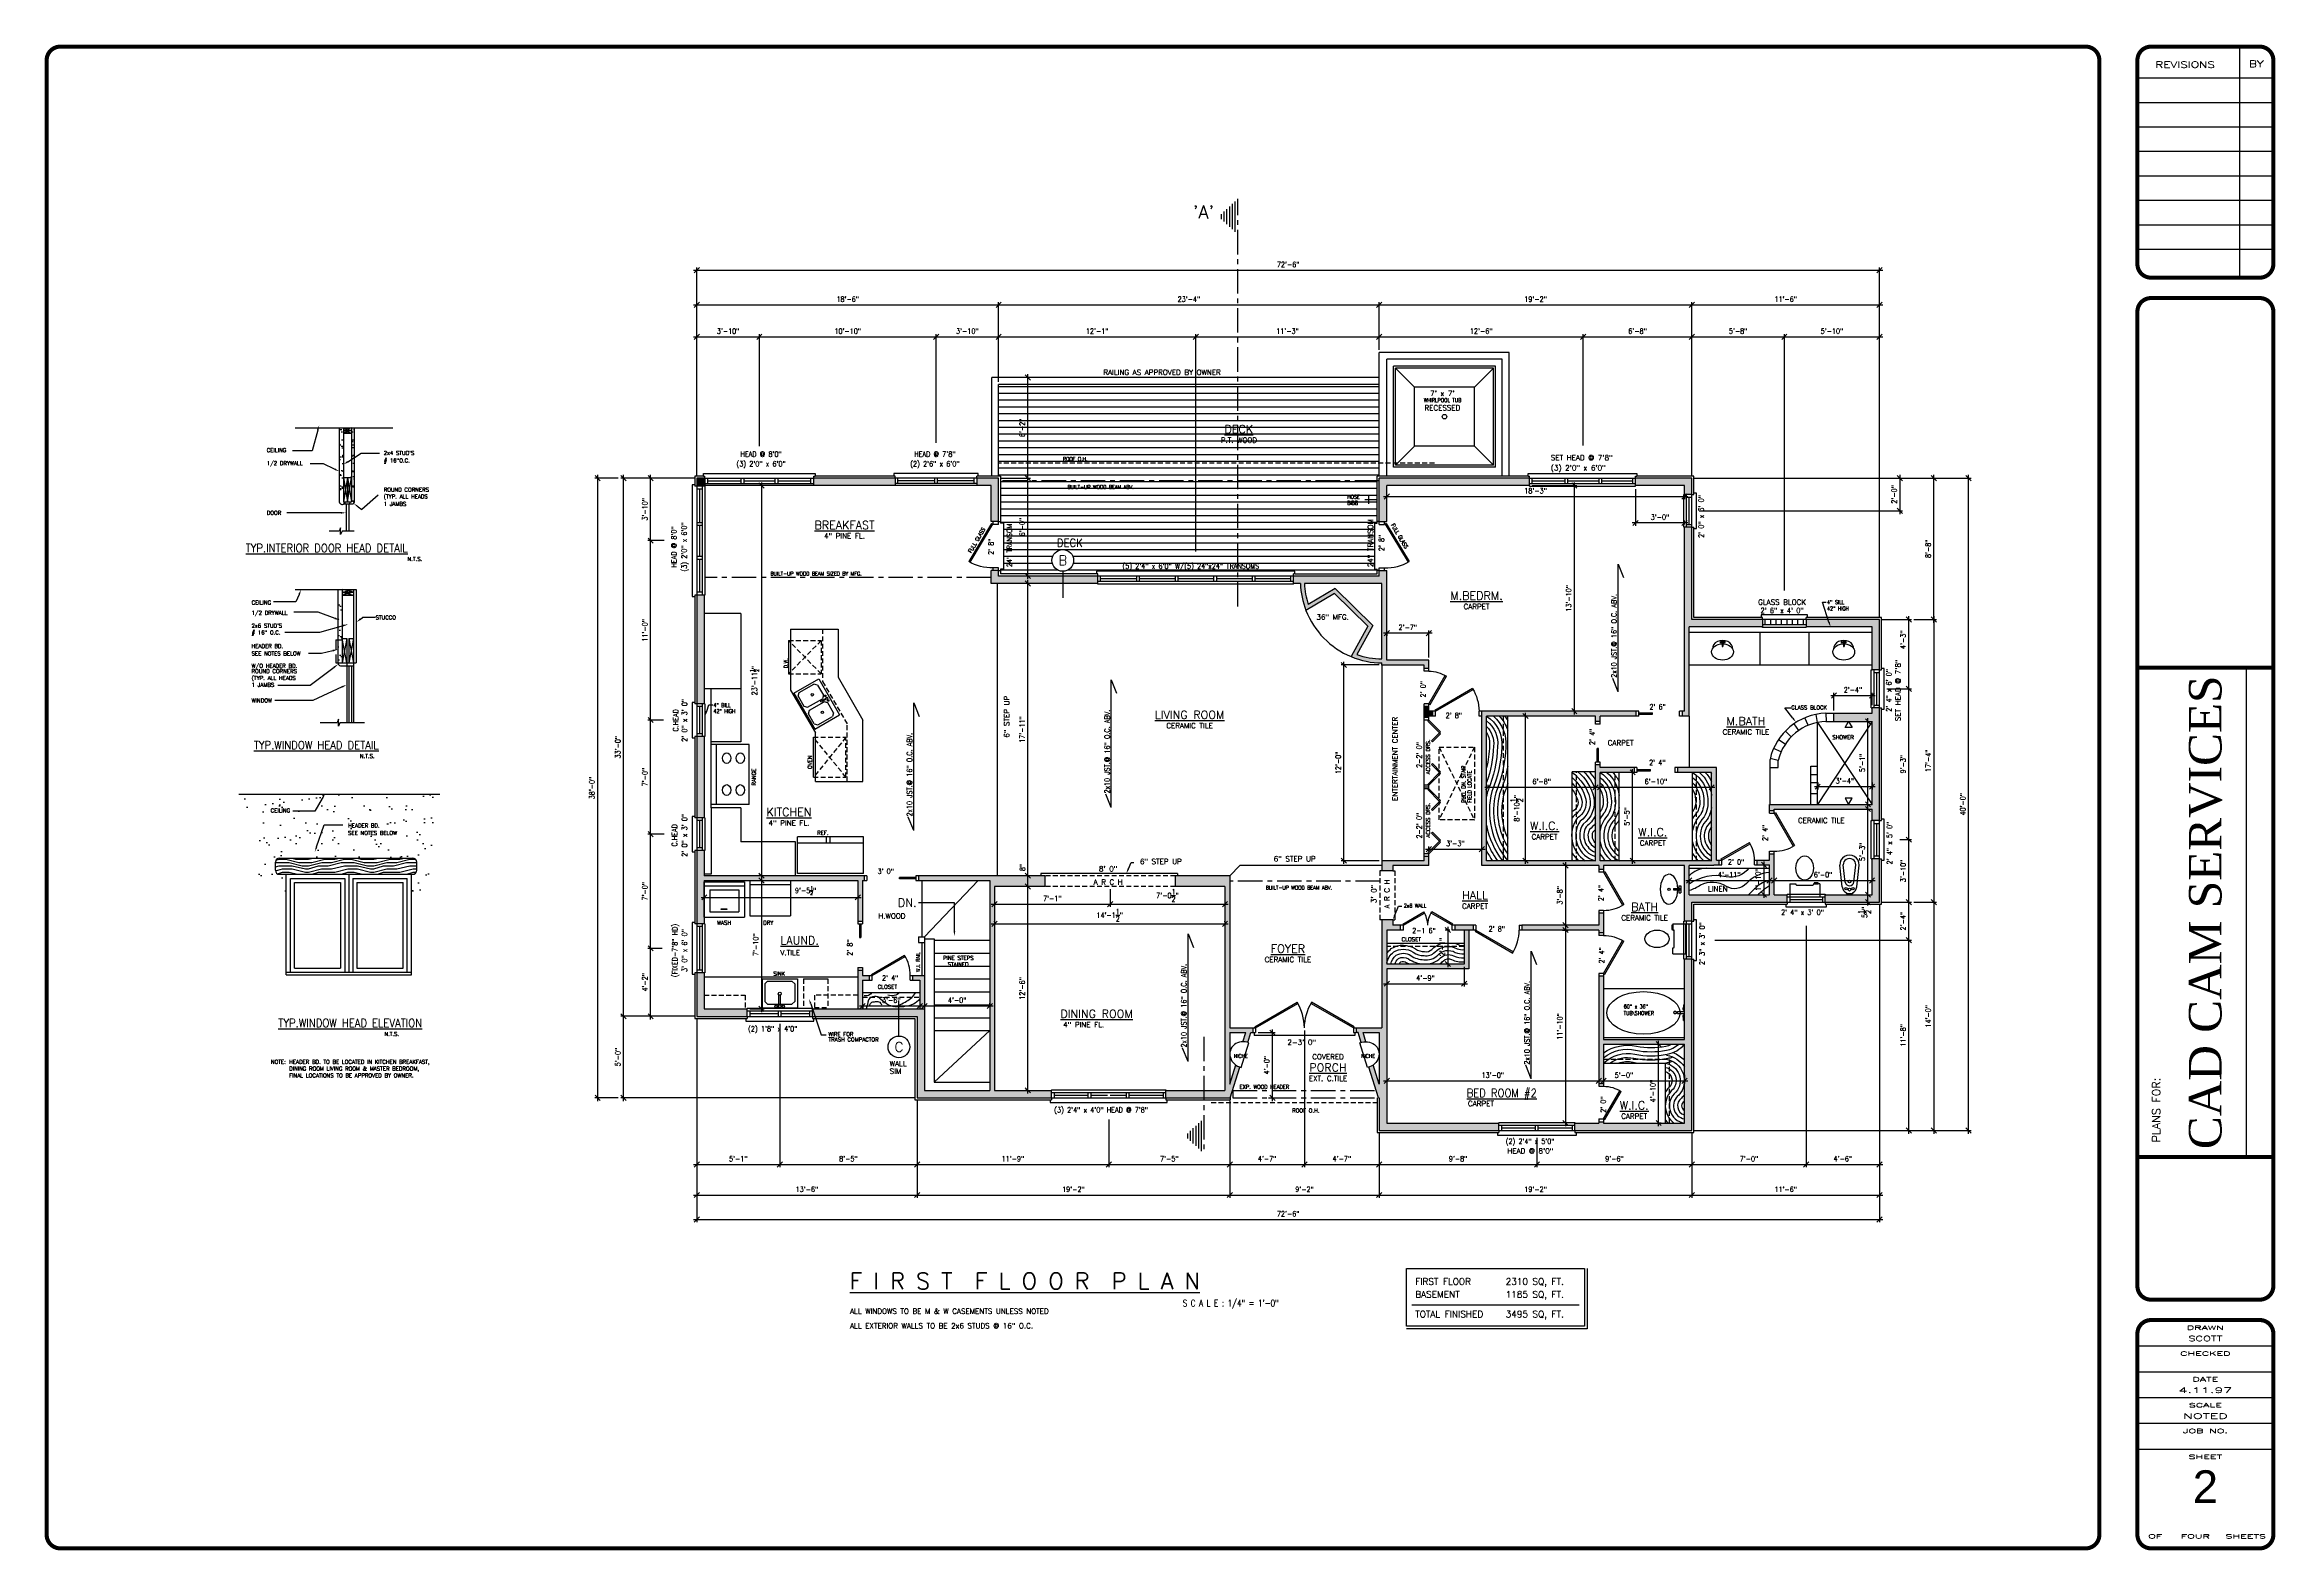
# Model space of a CAD drawing. Header units: inches. Extents: x -2 to 1640, y -2 to 1106.
import ezdxf
from ezdxf.enums import TextEntityAlignment as Align

# ---------------------------------------------------------------- set-up
doc = ezdxf.new("R2010")
doc.units = ezdxf.units.IN
doc.header["$LTSCALE"] = 14.4
doc.header["$MEASUREMENT"] = 0
for name, pattern in [('CENTER', [2, 1.25, -0.25, 0.25, -0.25]), ('DASHED', [0.75, 0.5, -0.25]), ('HIDDEN', [0.375, 0.25, -0.125])]:
    doc.linetypes.add(name, pattern=pattern)
for name, color, linetype in [('A-ANNO-DIMS', 1, 'Continuous'), ('A-ANNO-TEXT', 7, 'Continuous'), ('A-ANNO-TTLB', 6, 'Continuous'), ('A-DETAIL', 111, 'Continuous'), ('A-DETL-PATT', 9, 'Continuous'), ('A-DOOR', 6, 'Continuous'), ('A-FLOR-PATT', 9, 'Continuous'), ('A-FLOR-SAN', 201, 'Continuous'), ('A-FLOR-STRS', 1, 'Continuous'), ('A-GLAZ', 5, 'Continuous'), ('A-WALL', 4, 'Continuous'), ('A-WALL-PATT', 9, 'Continuous'), ('ALL-ELSE', 31, 'Continuous')]:
    doc.layers.add(name, color=color, linetype=linetype)
doc.styles.add('AR', font='ARIAL.TTF')
doc.styles.add('RS', font='romans.shx', dxfattribs={"width": 0.9})
doc.styles.add('RT', font='romantic.ttf')
doc.dimstyles.new('RS', dxfattribs={"dimtxt": 0.18, "dimasz": 0.18, "dimexe": 0.18, "dimexo": 0.0625, "dimgap": 0.09, "dimtad": 0, "dimtih": 1, "dimtoh": 1, "dimdec": 4, "dimzin": 0, "dimdsep": 46, "dimtxsty": 'RS', "dimcen": 0.09, "dimclrt": 7, "dimadec": 0, "dimazin": 0, "dimtfac": 1, "dimtdec": 4, "dimtofl": 0, "dimtmove": 0, "dimatfit": 3, "dimfxl": 0, "dimtolj": 1, "dimtzin": 0, "dimarcsym": 0})

# ---------------------------------------------------------------- blocks, each defined once
blk = doc.blocks.new('C009')
for p, q in [((0, 0), (30.2, 19.6)), ((0.5, -0.8), (30.7, 18.8)), ((0, 0), (0.5, -0.8))]:
    blk.add_line(p, q)
blk.add_arc((0, 0), 36, 0, 32.9812)
blk = doc.blocks.new('C007')
for p, q in [((-0.5, 1.5), (-2.5, 1.5)), ((-2.5, 1.5), (-2.5, 0)), ((2.5, 0), (-2.5, 0)), ((-0.5, 5.5), (-0.5, 0)), ((0.5, 5.5), (-0.5, 5.5)), ((0.5, 5.5), (0.5, 0)), ((2.5, 1.5), (0.5, 1.5)), ((2.5, 1.5), (2.5, 0))]:
    blk.add_line(p, q)
blk.add_circle((0, 8.7), 0.804)
blk.add_ellipse((0, 8.7), major_axis=(11, 0), ratio=0.590909, start_param=4.757859, end_param=10.950104)
blk = doc.blocks.new('C003')
for p, q in [((-0.5, 0.9), (15.1, 9.9)), ((0, 0), (-0.5, 0.9)), ((0, 0), (15.6, 9))]:
    blk.add_line(p, q)
blk.add_arc((-3, -0.8), 21, 2.2565, 30.627)
blk = doc.blocks.new('C002')
for p, q in [((0, 0), (-0.5, -0.9)), ((0, 0), (27.7, -16)), ((-0.5, -0.9), (27.2, -16.9))]:
    blk.add_line(p, q)
blk.add_arc((-3.2, 0.9), 35.2, 329.7327, 358.5756)
blk = doc.blocks.new('C004')
for p, q in [((-0.5, 0.9), (20.3, 12.9)), ((0, 0), (-0.5, 0.9)), ((0, 0), (20.8, 12))]:
    blk.add_line(p, q)
blk.add_arc((-0.2, 0), 24.2, 0.034, 32.1808)
blk = doc.blocks.new('C005')
for p, q in [((0, 0), (0.9, 0.5)), ((0.9, 0.5), (14.9, -23.8)), ((0, 0), (14, -24.3))]:
    blk.add_line(p, q)
blk.add_arc((0.5, -1.6), 26.4, 268.904, 303.0143)
blk = doc.blocks.new('C006')
for p, q in [((-0.5, 0.9), (30.7, 18.9)), ((0, 0), (31.2, 18)), ((0, 0), (-0.5, 0.9))]:
    blk.add_line(p, q)
blk.add_arc((-2.2, -0.6), 38.2, 0.8837, 30.6293)
blk = doc.blocks.new('_Oblique')
at = {"color": 0, "linetype": 'ByBlock', "lineweight": -2}
blk.add_line((-0.5, -0.5), (0.5, 0.5), dxfattribs=at)
blk = doc.blocks.new('*D9')
at = {"layer": 'A-ANNO-DIMS', "color": 0}
for p, q in [((1348.3, 473.5), (1348.3, 240)), ((478.3, 389.5), (478.3, 240)), ((475.9, 242), (1350.7, 242))]:
    blk.add_line(p, q, dxfattribs=at)
at = {"layer": 'Defpoints', "color": 0}
for p in [(1348.3, 475.5), (478.3, 391.5), (1348.3, 242)]:
    blk.add_point(p, dxfattribs=at)
at = {"layer": 'A-ANNO-DIMS', "color": 0, "xscale": 3.84, "yscale": 3.84, "zscale": 3.84, "rotation": 180}
blk.add_blockref('_Oblique', (478.3, 242), dxfattribs=at)
at = {"layer": 'A-ANNO-DIMS', "color": 0, "xscale": 3.84, "yscale": 3.84, "zscale": 3.84}
blk.add_blockref('_Oblique', (1348.3, 242), dxfattribs=at)
at = {"layer": 'A-ANNO-DIMS', "color": 7, "insert": (913.3, 246.2), "char_height": 3.84, "attachment_point": 5, "style": 'RS'}
blk.add_mtext('\\A1;72\'-6"', dxfattribs=at)
blk = doc.blocks.new('*D10')
at = {"layer": 'A-ANNO-DIMS', "color": 0}
for p, q in [((640.3, 329.5), (640.3, 258)), ((475.9, 260), (642.7, 260))]:
    blk.add_line(p, q, dxfattribs=at)
at = {"layer": 'Defpoints', "color": 0}
for p in [(640.3, 331.5), (478.3, 260), (640.3, 260)]:
    blk.add_point(p, dxfattribs=at)
at = {"layer": 'A-ANNO-DIMS', "color": 0, "xscale": 3.84, "yscale": 3.84, "zscale": 3.84, "rotation": 180}
blk.add_blockref('_Oblique', (478.3, 260), dxfattribs=at)
at = {"layer": 'A-ANNO-DIMS', "color": 0, "xscale": 3.84, "yscale": 3.84, "zscale": 3.84}
blk.add_blockref('_Oblique', (640.3, 260), dxfattribs=at)
at = {"layer": 'A-ANNO-DIMS', "color": 7, "insert": (559.3, 264.2), "char_height": 3.84, "attachment_point": 5, "style": 'RS'}
blk.add_mtext('\\A1;13\'-6"', dxfattribs=at)
blk = doc.blocks.new('*D11')
at = {"layer": 'A-ANNO-DIMS', "color": 0}
for p, q in [((640.3, 329.5), (640.3, 258)), ((870.3, 329.5), (870.3, 258)), ((637.9, 260), (872.7, 260))]:
    blk.add_line(p, q, dxfattribs=at)
at = {"layer": 'Defpoints', "color": 0}
for p in [(640.3, 331.5), (870.3, 331.5), (870.3, 260)]:
    blk.add_point(p, dxfattribs=at)
at = {"layer": 'A-ANNO-DIMS', "color": 0, "xscale": 3.84, "yscale": 3.84, "zscale": 3.84, "rotation": 180}
blk.add_blockref('_Oblique', (640.3, 260), dxfattribs=at)
at = {"layer": 'A-ANNO-DIMS', "color": 0, "xscale": 3.84, "yscale": 3.84, "zscale": 3.84}
blk.add_blockref('_Oblique', (870.3, 260), dxfattribs=at)
at = {"layer": 'A-ANNO-DIMS', "color": 7, "insert": (755.3, 264.2), "char_height": 3.84, "attachment_point": 5, "style": 'RS'}
blk.add_mtext('\\A1;19\'-2"', dxfattribs=at)
blk = doc.blocks.new('*D12')
at = {"layer": 'A-ANNO-DIMS', "color": 0}
for p, q in [((870.3, 329.5), (870.3, 258)), ((980.3, 305.5), (980.3, 258)), ((867.9, 260), (982.7, 260))]:
    blk.add_line(p, q, dxfattribs=at)
at = {"layer": 'Defpoints', "color": 0}
for p in [(870.3, 331.5), (980.3, 307.5), (980.3, 260)]:
    blk.add_point(p, dxfattribs=at)
at = {"layer": 'A-ANNO-DIMS', "color": 0, "xscale": 3.84, "yscale": 3.84, "zscale": 3.84, "rotation": 180}
blk.add_blockref('_Oblique', (870.3, 260), dxfattribs=at)
at = {"layer": 'A-ANNO-DIMS', "color": 0, "xscale": 3.84, "yscale": 3.84, "zscale": 3.84}
blk.add_blockref('_Oblique', (980.3, 260), dxfattribs=at)
at = {"layer": 'A-ANNO-DIMS', "color": 7, "insert": (925.3, 264.2), "char_height": 3.84, "attachment_point": 5, "style": 'RS'}
blk.add_mtext('\\A1;9\'-2"', dxfattribs=at)
blk = doc.blocks.new('*D13')
at = {"layer": 'A-ANNO-DIMS', "color": 0}
for p, q in [((980.3, 305.5), (980.3, 258)), ((1210.3, 305.5), (1210.3, 258)), ((977.9, 260), (1212.7, 260))]:
    blk.add_line(p, q, dxfattribs=at)
at = {"layer": 'Defpoints', "color": 0}
for p in [(980.3, 307.5), (1210.3, 307.5), (1210.3, 260)]:
    blk.add_point(p, dxfattribs=at)
at = {"layer": 'A-ANNO-DIMS', "color": 0, "xscale": 3.84, "yscale": 3.84, "zscale": 3.84, "rotation": 180}
blk.add_blockref('_Oblique', (980.3, 260), dxfattribs=at)
at = {"layer": 'A-ANNO-DIMS', "color": 0, "xscale": 3.84, "yscale": 3.84, "zscale": 3.84}
blk.add_blockref('_Oblique', (1210.3, 260), dxfattribs=at)
at = {"layer": 'A-ANNO-DIMS', "color": 7, "insert": (1095.3, 264.2), "char_height": 3.84, "attachment_point": 5, "style": 'RS'}
blk.add_mtext('\\A1;19\'-2"', dxfattribs=at)
blk = doc.blocks.new('*D14')
at = {"layer": 'A-ANNO-DIMS', "color": 0}
for p, q in [((1210.3, 305.5), (1210.3, 258)), ((1207.9, 260), (1350.7, 260)), ((1348.3, 261), (1348.3, 258))]:
    blk.add_line(p, q, dxfattribs=at)
at = {"layer": 'Defpoints', "color": 0}
for p in [(1210.3, 307.5), (1348.3, 263), (1348.3, 260)]:
    blk.add_point(p, dxfattribs=at)
at = {"layer": 'A-ANNO-DIMS', "color": 0, "xscale": 3.84, "yscale": 3.84, "zscale": 3.84, "rotation": 180}
blk.add_blockref('_Oblique', (1210.3, 260), dxfattribs=at)
at = {"layer": 'A-ANNO-DIMS', "color": 0, "xscale": 3.84, "yscale": 3.84, "zscale": 3.84}
blk.add_blockref('_Oblique', (1348.3, 260), dxfattribs=at)
at = {"layer": 'A-ANNO-DIMS', "color": 7, "insert": (1279.3, 264.2), "char_height": 3.84, "attachment_point": 5, "style": 'RS'}
blk.add_mtext('\\A1;11\'-6"', dxfattribs=at)
blk = doc.blocks.new('*D15')
at = {"layer": 'A-ANNO-DIMS', "color": 0}
for p, q in [((539.3, 386), (539.3, 280.5)), ((475.9, 282.5), (541.7, 282.5)), ((478.3, 281), (478.3, 280.5))]:
    blk.add_line(p, q, dxfattribs=at)
at = {"layer": 'Defpoints', "color": 0}
for p in [(539.3, 388), (478.3, 283), (539.3, 282.5)]:
    blk.add_point(p, dxfattribs=at)
at = {"layer": 'A-ANNO-DIMS', "color": 0, "xscale": 3.84, "yscale": 3.84, "zscale": 3.84, "rotation": 180}
blk.add_blockref('_Oblique', (478.3, 282.5), dxfattribs=at)
at = {"layer": 'A-ANNO-DIMS', "color": 0, "xscale": 3.84, "yscale": 3.84, "zscale": 3.84}
blk.add_blockref('_Oblique', (539.3, 282.5), dxfattribs=at)
at = {"layer": 'A-ANNO-DIMS', "color": 7, "insert": (508.8, 286.7), "char_height": 3.84, "attachment_point": 5, "style": 'RS'}
blk.add_mtext('\\A1;5\'-1"', dxfattribs=at)
blk = doc.blocks.new('*D16')
at = {"layer": 'A-ANNO-DIMS', "color": 0}
for p, q in [((539.3, 386), (539.3, 280.5)), ((640.3, 329.5), (640.3, 280.5)), ((536.9, 282.5), (642.7, 282.5))]:
    blk.add_line(p, q, dxfattribs=at)
at = {"layer": 'Defpoints', "color": 0}
for p in [(539.3, 388), (640.3, 331.5), (640.3, 282.5)]:
    blk.add_point(p, dxfattribs=at)
at = {"layer": 'A-ANNO-DIMS', "color": 0, "xscale": 3.84, "yscale": 3.84, "zscale": 3.84, "rotation": 180}
blk.add_blockref('_Oblique', (539.3, 282.5), dxfattribs=at)
at = {"layer": 'A-ANNO-DIMS', "color": 0, "xscale": 3.84, "yscale": 3.84, "zscale": 3.84}
blk.add_blockref('_Oblique', (640.3, 282.5), dxfattribs=at)
at = {"layer": 'A-ANNO-DIMS', "color": 7, "insert": (589.8, 286.7), "char_height": 3.84, "attachment_point": 5, "style": 'RS'}
blk.add_mtext('\\A1;8\'-5"', dxfattribs=at)
blk = doc.blocks.new('*D17')
at = {"layer": 'A-ANNO-DIMS', "color": 0}
for p, q in [((640.3, 329.5), (640.3, 280.5)), ((781.3, 315.5), (781.3, 280.5)), ((637.9, 282.5), (783.7, 282.5))]:
    blk.add_line(p, q, dxfattribs=at)
at = {"layer": 'Defpoints', "color": 0}
for p in [(640.3, 331.5), (781.3, 317.5), (781.3, 282.5)]:
    blk.add_point(p, dxfattribs=at)
at = {"layer": 'A-ANNO-DIMS', "color": 0, "xscale": 3.84, "yscale": 3.84, "zscale": 3.84, "rotation": 180}
blk.add_blockref('_Oblique', (640.3, 282.5), dxfattribs=at)
at = {"layer": 'A-ANNO-DIMS', "color": 0, "xscale": 3.84, "yscale": 3.84, "zscale": 3.84}
blk.add_blockref('_Oblique', (781.3, 282.5), dxfattribs=at)
at = {"layer": 'A-ANNO-DIMS', "color": 7, "insert": (710.8, 286.7), "char_height": 3.84, "attachment_point": 5, "style": 'RS'}
blk.add_mtext('\\A1;11\'-9"', dxfattribs=at)
blk = doc.blocks.new('*D18')
at = {"layer": 'A-ANNO-DIMS', "color": 0}
for p, q in [((781.3, 315.5), (781.3, 280.5)), ((778.9, 282.5), (872.7, 282.5)), ((870.3, 289.5), (870.3, 280.5))]:
    blk.add_line(p, q, dxfattribs=at)
at = {"layer": 'Defpoints', "color": 0}
for p in [(781.3, 317.5), (870.3, 291.5), (870.3, 282.5)]:
    blk.add_point(p, dxfattribs=at)
at = {"layer": 'A-ANNO-DIMS', "color": 0, "xscale": 3.84, "yscale": 3.84, "zscale": 3.84, "rotation": 180}
blk.add_blockref('_Oblique', (781.3, 282.5), dxfattribs=at)
at = {"layer": 'A-ANNO-DIMS', "color": 0, "xscale": 3.84, "yscale": 3.84, "zscale": 3.84}
blk.add_blockref('_Oblique', (870.3, 282.5), dxfattribs=at)
at = {"layer": 'A-ANNO-DIMS', "color": 7, "insert": (825.8, 286.7), "char_height": 3.84, "attachment_point": 5, "style": 'RS'}
blk.add_mtext('\\A1;7\'-5"', dxfattribs=at)
blk = doc.blocks.new('*D19')
at = {"layer": 'A-ANNO-DIMS', "color": 0}
for p, q in [((925.3, 381), (925.3, 280.5)), ((867.9, 282.5), (927.7, 282.5)), ((870.3, 289.5), (870.3, 280.5))]:
    blk.add_line(p, q, dxfattribs=at)
at = {"layer": 'Defpoints', "color": 0}
for p in [(925.3, 383), (870.3, 291.5), (925.3, 282.5)]:
    blk.add_point(p, dxfattribs=at)
at = {"layer": 'A-ANNO-DIMS', "color": 0, "xscale": 3.84, "yscale": 3.84, "zscale": 3.84, "rotation": 180}
blk.add_blockref('_Oblique', (870.3, 282.5), dxfattribs=at)
at = {"layer": 'A-ANNO-DIMS', "color": 0, "xscale": 3.84, "yscale": 3.84, "zscale": 3.84}
blk.add_blockref('_Oblique', (925.3, 282.5), dxfattribs=at)
at = {"layer": 'A-ANNO-DIMS', "color": 7, "insert": (897.8, 286.7), "char_height": 3.84, "attachment_point": 5, "style": 'RS'}
blk.add_mtext('\\A1;4\'-7"', dxfattribs=at)
blk = doc.blocks.new('*D20')
at = {"layer": 'A-ANNO-DIMS', "color": 0}
for p, q in [((925.3, 381), (925.3, 280.5)), ((922.9, 282.5), (982.7, 282.5))]:
    blk.add_line(p, q, dxfattribs=at)
at = {"layer": 'Defpoints', "color": 0}
for p in [(925.3, 383), (980.3, 282.5), (980.3, 282.5)]:
    blk.add_point(p, dxfattribs=at)
at = {"layer": 'A-ANNO-DIMS', "color": 0, "xscale": 3.84, "yscale": 3.84, "zscale": 3.84, "rotation": 180}
blk.add_blockref('_Oblique', (925.3, 282.5), dxfattribs=at)
at = {"layer": 'A-ANNO-DIMS', "color": 0, "xscale": 3.84, "yscale": 3.84, "zscale": 3.84}
blk.add_blockref('_Oblique', (980.3, 282.5), dxfattribs=at)
at = {"layer": 'A-ANNO-DIMS', "color": 7, "insert": (952.8, 286.7), "char_height": 3.84, "attachment_point": 5, "style": 'RS'}
blk.add_mtext('\\A1;4\'-7"', dxfattribs=at)
blk = doc.blocks.new('*D21')
at = {"layer": 'A-ANNO-DIMS', "color": 0}
for p, q in [((1096.3, 302), (1096.3, 280.5)), ((977.9, 282.5), (1098.7, 282.5))]:
    blk.add_line(p, q, dxfattribs=at)
at = {"layer": 'Defpoints', "color": 0}
for p in [(1096.3, 304), (980.3, 282.5), (1096.3, 282.5)]:
    blk.add_point(p, dxfattribs=at)
at = {"layer": 'A-ANNO-DIMS', "color": 0, "xscale": 3.84, "yscale": 3.84, "zscale": 3.84, "rotation": 180}
blk.add_blockref('_Oblique', (980.3, 282.5), dxfattribs=at)
at = {"layer": 'A-ANNO-DIMS', "color": 0, "xscale": 3.84, "yscale": 3.84, "zscale": 3.84}
blk.add_blockref('_Oblique', (1096.3, 282.5), dxfattribs=at)
at = {"layer": 'A-ANNO-DIMS', "color": 7, "insert": (1038.3, 286.7), "char_height": 3.84, "attachment_point": 5, "style": 'RS'}
blk.add_mtext('\\A1;9\'-8"', dxfattribs=at)
blk = doc.blocks.new('*D22')
at = {"layer": 'A-ANNO-DIMS', "color": 0}
for p, q in [((1096.3, 302), (1096.3, 280.5)), ((1093.9, 282.5), (1212.7, 282.5))]:
    blk.add_line(p, q, dxfattribs=at)
at = {"layer": 'Defpoints', "color": 0}
for p in [(1096.3, 304), (1210.3, 282.5), (1210.3, 282.5)]:
    blk.add_point(p, dxfattribs=at)
at = {"layer": 'A-ANNO-DIMS', "color": 0, "xscale": 3.84, "yscale": 3.84, "zscale": 3.84, "rotation": 180}
blk.add_blockref('_Oblique', (1096.3, 282.5), dxfattribs=at)
at = {"layer": 'A-ANNO-DIMS', "color": 0, "xscale": 3.84, "yscale": 3.84, "zscale": 3.84}
blk.add_blockref('_Oblique', (1210.3, 282.5), dxfattribs=at)
at = {"layer": 'A-ANNO-DIMS', "color": 7, "insert": (1153.3, 286.7), "char_height": 3.84, "attachment_point": 5, "style": 'RS'}
blk.add_mtext('\\A1;9\'-6"', dxfattribs=at)
blk = doc.blocks.new('*D23')
at = {"layer": 'A-ANNO-DIMS', "color": 0}
for p, q in [((1294.3, 458), (1294.3, 280.5)), ((1207.9, 282.5), (1296.7, 282.5))]:
    blk.add_line(p, q, dxfattribs=at)
at = {"layer": 'Defpoints', "color": 0}
for p in [(1294.3, 460), (1210.3, 282.5), (1294.3, 282.5)]:
    blk.add_point(p, dxfattribs=at)
at = {"layer": 'A-ANNO-DIMS', "color": 0, "xscale": 3.84, "yscale": 3.84, "zscale": 3.84, "rotation": 180}
blk.add_blockref('_Oblique', (1210.3, 282.5), dxfattribs=at)
at = {"layer": 'A-ANNO-DIMS', "color": 0, "xscale": 3.84, "yscale": 3.84, "zscale": 3.84}
blk.add_blockref('_Oblique', (1294.3, 282.5), dxfattribs=at)
at = {"layer": 'A-ANNO-DIMS', "color": 7, "insert": (1252.3, 286.7), "char_height": 3.84, "attachment_point": 5, "style": 'RS'}
blk.add_mtext('\\A1;7\'-0"', dxfattribs=at)
blk = doc.blocks.new('*D24')
at = {"layer": 'A-ANNO-DIMS', "color": 0}
for p, q in [((1294.3, 458), (1294.3, 280.5)), ((1291.9, 282.5), (1350.7, 282.5))]:
    blk.add_line(p, q, dxfattribs=at)
at = {"layer": 'Defpoints', "color": 0}
for p in [(1294.3, 460), (1348.3, 282.5), (1348.3, 282.5)]:
    blk.add_point(p, dxfattribs=at)
at = {"layer": 'A-ANNO-DIMS', "color": 0, "xscale": 3.84, "yscale": 3.84, "zscale": 3.84, "rotation": 180}
blk.add_blockref('_Oblique', (1294.3, 282.5), dxfattribs=at)
at = {"layer": 'A-ANNO-DIMS', "color": 0, "xscale": 3.84, "yscale": 3.84, "zscale": 3.84}
blk.add_blockref('_Oblique', (1348.3, 282.5), dxfattribs=at)
at = {"layer": 'A-ANNO-DIMS', "color": 7, "insert": (1321.3, 286.7), "char_height": 3.84, "attachment_point": 5, "style": 'RS'}
blk.add_mtext('\\A1;4\'-6"', dxfattribs=at)
blk = doc.blocks.new('*D25')
at = {"layer": 'A-ANNO-DIMS', "color": 0}
for p, q in [((1413.8, 305.1), (1413.8, 789.9)), ((1212.2, 787.5), (1415.7, 787.5)), ((1212.2, 307.5), (1415.7, 307.5))]:
    blk.add_line(p, q, dxfattribs=at)
at = {"layer": 'Defpoints', "color": 0}
for p in [(1210.3, 787.5), (1413.8, 787.5), (1210.3, 307.5)]:
    blk.add_point(p, dxfattribs=at)
at = {"layer": 'A-ANNO-DIMS', "color": 0, "xscale": 3.84, "yscale": 3.84, "zscale": 3.84}
for p, rotation in [((1413.8, 787.5), 90), ((1413.8, 307.5), 270)]:
    blk.add_blockref('_Oblique', p, dxfattribs=dict(at, rotation=rotation))
at = {"layer": 'A-ANNO-DIMS', "color": 7, "insert": (1409.6, 547.5), "char_height": 3.84, "attachment_point": 5, "rotation": 90, "style": 'RS'}
blk.add_mtext('\\A1;40\'-0"', dxfattribs=at)
blk = doc.blocks.new('*D26')
at = {"layer": 'A-ANNO-DIMS', "color": 0}
for p, q in [((1227.2, 447.5), (1371.7, 447.5)), ((1369.8, 305.1), (1369.8, 449.9))]:
    blk.add_line(p, q, dxfattribs=at)
at = {"layer": 'Defpoints', "color": 0}
for p in [(1225.3, 447.5), (1369.8, 447.5), (1369.8, 307.5)]:
    blk.add_point(p, dxfattribs=at)
at = {"layer": 'A-ANNO-DIMS', "color": 0, "xscale": 3.84, "yscale": 3.84, "zscale": 3.84}
for p, rotation in [((1369.8, 447.5), 90), ((1369.8, 307.5), 270)]:
    blk.add_blockref('_Oblique', p, dxfattribs=dict(at, rotation=rotation))
at = {"layer": 'A-ANNO-DIMS', "color": 7, "insert": (1365.6, 377.5), "char_height": 3.84, "attachment_point": 5, "rotation": 90, "style": 'RS'}
blk.add_mtext('\\A1;11\'-8"', dxfattribs=at)
blk = doc.blocks.new('*D27')
at = {"layer": 'A-ANNO-DIMS', "color": 0}
for p, q in [((1369.8, 445.1), (1369.8, 477.9)), ((1350.2, 475.5), (1371.7, 475.5)), ((1227.2, 447.5), (1371.7, 447.5))]:
    blk.add_line(p, q, dxfattribs=at)
at = {"layer": 'Defpoints', "color": 0}
for p in [(1348.3, 475.5), (1369.8, 475.5), (1225.3, 447.5)]:
    blk.add_point(p, dxfattribs=at)
at = {"layer": 'A-ANNO-DIMS', "color": 0, "xscale": 3.84, "yscale": 3.84, "zscale": 3.84}
for p, rotation in [((1369.8, 475.5), 90), ((1369.8, 447.5), 270)]:
    blk.add_blockref('_Oblique', p, dxfattribs=dict(at, rotation=rotation))
at = {"layer": 'A-ANNO-DIMS', "color": 7, "insert": (1365.6, 461.5), "char_height": 3.84, "attachment_point": 5, "rotation": 90, "style": 'RS'}
blk.add_mtext('\\A1;2\'-4"', dxfattribs=at)
blk = doc.blocks.new('*D28')
at = {"layer": 'A-ANNO-DIMS', "color": 0}
for p, q in [((1363.2, 521.5), (1371.7, 521.5)), ((1369.8, 473.1), (1369.8, 523.9)), ((1350.2, 475.5), (1371.7, 475.5))]:
    blk.add_line(p, q, dxfattribs=at)
at = {"layer": 'Defpoints', "color": 0}
for p in [(1361.3, 521.5), (1369.8, 521.5), (1348.3, 475.5)]:
    blk.add_point(p, dxfattribs=at)
at = {"layer": 'A-ANNO-DIMS', "color": 0, "xscale": 3.84, "yscale": 3.84, "zscale": 3.84}
for p, rotation in [((1369.8, 521.5), 90), ((1369.8, 475.5), 270)]:
    blk.add_blockref('_Oblique', p, dxfattribs=dict(at, rotation=rotation))
at = {"layer": 'A-ANNO-DIMS', "color": 7, "insert": (1365.6, 498.5), "char_height": 3.84, "attachment_point": 5, "rotation": 90, "style": 'RS'}
blk.add_mtext('\\A1;3\'-10"', dxfattribs=at)
blk = doc.blocks.new('*D29')
at = {"layer": 'A-ANNO-DIMS', "color": 0}
for p, q in [((1353.7, 632.5), (1371.7, 632.5)), ((1369.8, 519.1), (1369.8, 634.9)), ((1363.2, 521.5), (1371.7, 521.5))]:
    blk.add_line(p, q, dxfattribs=at)
at = {"layer": 'Defpoints', "color": 0}
for p in [(1351.8, 632.5), (1369.8, 632.5), (1361.3, 521.5)]:
    blk.add_point(p, dxfattribs=at)
at = {"layer": 'A-ANNO-DIMS', "color": 0, "xscale": 3.84, "yscale": 3.84, "zscale": 3.84}
for p, rotation in [((1369.8, 632.5), 90), ((1369.8, 521.5), 270)]:
    blk.add_blockref('_Oblique', p, dxfattribs=dict(at, rotation=rotation))
at = {"layer": 'A-ANNO-DIMS', "color": 7, "insert": (1365.6, 577), "char_height": 3.84, "attachment_point": 5, "rotation": 90, "style": 'RS'}
blk.add_mtext('\\A1;9\'-3"', dxfattribs=at)
blk = doc.blocks.new('*D30')
at = {"layer": 'A-ANNO-DIMS', "color": 0}
for p, q in [((1350.2, 683.5), (1371.7, 683.5)), ((1369.8, 630.1), (1369.8, 685.9)), ((1353.7, 632.5), (1371.7, 632.5))]:
    blk.add_line(p, q, dxfattribs=at)
at = {"layer": 'Defpoints', "color": 0}
for p in [(1348.3, 683.5), (1369.8, 683.5), (1351.8, 632.5)]:
    blk.add_point(p, dxfattribs=at)
at = {"layer": 'A-ANNO-DIMS', "color": 0, "xscale": 3.84, "yscale": 3.84, "zscale": 3.84}
for p, rotation in [((1369.8, 683.5), 90), ((1369.8, 632.5), 270)]:
    blk.add_blockref('_Oblique', p, dxfattribs=dict(at, rotation=rotation))
at = {"layer": 'A-ANNO-DIMS', "color": 7, "insert": (1365.6, 668.6), "char_height": 3.84, "attachment_point": 5, "rotation": 90, "style": 'RS'}
blk.add_mtext('\\A1;4\'-3"', dxfattribs=at)
blk = doc.blocks.new('*D31')
at = {"layer": 'A-ANNO-DIMS', "color": 0}
for p, q in [((1373.6, 683.5), (1390.2, 683.5)), ((1388.3, 685.9), (1388.3, 473.1)), ((1373.6, 475.5), (1390.2, 475.5))]:
    blk.add_line(p, q, dxfattribs=at)
at = {"layer": 'Defpoints', "color": 0}
for p in [(1371.7, 683.5), (1371.7, 475.5), (1388.3, 475.5)]:
    blk.add_point(p, dxfattribs=at)
at = {"layer": 'A-ANNO-DIMS', "color": 0, "xscale": 3.84, "yscale": 3.84, "zscale": 3.84}
for p, rotation in [((1388.3, 683.5), 90), ((1388.3, 475.5), 270)]:
    blk.add_blockref('_Oblique', p, dxfattribs=dict(at, rotation=rotation))
at = {"layer": 'A-ANNO-DIMS', "color": 7, "insert": (1384.1, 579.5), "char_height": 3.84, "attachment_point": 5, "rotation": 90, "style": 'RS'}
blk.add_mtext('\\A1;17\'-4"', dxfattribs=at)
blk = doc.blocks.new('*D32')
at = {"layer": 'A-ANNO-DIMS', "color": 0}
for p, q in [((1388.3, 477.9), (1388.3, 305.1)), ((1373.6, 475.5), (1390.2, 475.5))]:
    blk.add_line(p, q, dxfattribs=at)
at = {"layer": 'Defpoints', "color": 0}
for p in [(1371.7, 475.5), (1388.3, 307.5), (1388.3, 307.5)]:
    blk.add_point(p, dxfattribs=at)
at = {"layer": 'A-ANNO-DIMS', "color": 0, "xscale": 3.84, "yscale": 3.84, "zscale": 3.84}
for p, rotation in [((1388.3, 475.5), 90), ((1388.3, 307.5), 270)]:
    blk.add_blockref('_Oblique', p, dxfattribs=dict(at, rotation=rotation))
at = {"layer": 'A-ANNO-DIMS', "color": 7, "insert": (1384.1, 391.5), "char_height": 3.84, "attachment_point": 5, "rotation": 90, "style": 'RS'}
blk.add_mtext('\\A1;14\'-0"', dxfattribs=at)
blk = doc.blocks.new('*D33')
at = {"layer": 'A-ANNO-DIMS', "color": 0}
for p, q in [((475.9, 940.5), (1350.7, 940.5)), ((478.3, 789.4), (478.3, 942.4)), ((1348.3, 685.4), (1348.3, 942.4))]:
    blk.add_line(p, q, dxfattribs=at)
at = {"layer": 'Defpoints', "color": 0}
for p in [(1348.3, 940.5), (478.3, 787.5), (1348.3, 683.5)]:
    blk.add_point(p, dxfattribs=at)
at = {"layer": 'A-ANNO-DIMS', "color": 0, "xscale": 3.84, "yscale": 3.84, "zscale": 3.84, "rotation": 180}
blk.add_blockref('_Oblique', (478.3, 940.5), dxfattribs=at)
at = {"layer": 'A-ANNO-DIMS', "color": 0, "xscale": 3.84, "yscale": 3.84, "zscale": 3.84}
blk.add_blockref('_Oblique', (1348.3, 940.5), dxfattribs=at)
at = {"layer": 'A-ANNO-DIMS', "color": 7, "insert": (913.3, 944.7), "char_height": 3.84, "attachment_point": 5, "style": 'RS'}
blk.add_mtext('\\A1;72\'-6"', dxfattribs=at)
blk = doc.blocks.new('*D34')
at = {"layer": 'A-ANNO-DIMS', "color": 0}
for p, q in [((475.9, 915), (702.7, 915)), ((478.3, 915.4), (478.3, 916.9)), ((700.3, 858.4), (700.3, 916.9))]:
    blk.add_line(p, q, dxfattribs=at)
at = {"layer": 'Defpoints', "color": 0}
for p in [(478.3, 913.5), (700.3, 915), (700.3, 856.5)]:
    blk.add_point(p, dxfattribs=at)
at = {"layer": 'A-ANNO-DIMS', "color": 0, "xscale": 3.84, "yscale": 3.84, "zscale": 3.84, "rotation": 180}
blk.add_blockref('_Oblique', (478.3, 915), dxfattribs=at)
at = {"layer": 'A-ANNO-DIMS', "color": 0, "xscale": 3.84, "yscale": 3.84, "zscale": 3.84}
blk.add_blockref('_Oblique', (700.3, 915), dxfattribs=at)
at = {"layer": 'A-ANNO-DIMS', "color": 7, "insert": (589.3, 919.2), "char_height": 3.84, "attachment_point": 5, "style": 'RS'}
blk.add_mtext('\\A1;18\'-6"', dxfattribs=at)
blk = doc.blocks.new('*D35')
at = {"layer": 'A-ANNO-DIMS', "color": 0}
for p, q in [((697.9, 915), (982.7, 915)), ((700.3, 858.4), (700.3, 916.9)), ((980.3, 881.9), (980.3, 916.9))]:
    blk.add_line(p, q, dxfattribs=at)
at = {"layer": 'Defpoints', "color": 0}
for p in [(980.3, 915), (980.3, 880), (700.3, 856.5)]:
    blk.add_point(p, dxfattribs=at)
at = {"layer": 'A-ANNO-DIMS', "color": 0, "xscale": 3.84, "yscale": 3.84, "zscale": 3.84, "rotation": 180}
blk.add_blockref('_Oblique', (700.3, 915), dxfattribs=at)
at = {"layer": 'A-ANNO-DIMS', "color": 0, "xscale": 3.84, "yscale": 3.84, "zscale": 3.84}
blk.add_blockref('_Oblique', (980.3, 915), dxfattribs=at)
at = {"layer": 'A-ANNO-DIMS', "color": 7, "insert": (840.3, 919.2), "char_height": 3.84, "attachment_point": 5, "style": 'RS'}
blk.add_mtext('\\A1;23\'-4"', dxfattribs=at)
blk = doc.blocks.new('*D36')
at = {"layer": 'A-ANNO-DIMS', "color": 0}
for p, q in [((977.9, 915), (1212.7, 915)), ((980.3, 881.9), (980.3, 916.9)), ((1210.3, 789.4), (1210.3, 916.9))]:
    blk.add_line(p, q, dxfattribs=at)
at = {"layer": 'Defpoints', "color": 0}
for p in [(1210.3, 915), (980.3, 880), (1210.3, 787.5)]:
    blk.add_point(p, dxfattribs=at)
at = {"layer": 'A-ANNO-DIMS', "color": 0, "xscale": 3.84, "yscale": 3.84, "zscale": 3.84, "rotation": 180}
blk.add_blockref('_Oblique', (980.3, 915), dxfattribs=at)
at = {"layer": 'A-ANNO-DIMS', "color": 0, "xscale": 3.84, "yscale": 3.84, "zscale": 3.84}
blk.add_blockref('_Oblique', (1210.3, 915), dxfattribs=at)
at = {"layer": 'A-ANNO-DIMS', "color": 7, "insert": (1095.3, 919.2), "char_height": 3.84, "attachment_point": 5, "style": 'RS'}
blk.add_mtext('\\A1;19\'-2"', dxfattribs=at)
blk = doc.blocks.new('*D37')
at = {"layer": 'A-ANNO-DIMS', "color": 0}
for p, q in [((1207.9, 915), (1350.7, 915)), ((1210.3, 789.4), (1210.3, 916.9))]:
    blk.add_line(p, q, dxfattribs=at)
at = {"layer": 'Defpoints', "color": 0}
for p in [(1348.3, 915), (1348.3, 915), (1210.3, 787.5)]:
    blk.add_point(p, dxfattribs=at)
at = {"layer": 'A-ANNO-DIMS', "color": 0, "xscale": 3.84, "yscale": 3.84, "zscale": 3.84, "rotation": 180}
blk.add_blockref('_Oblique', (1210.3, 915), dxfattribs=at)
at = {"layer": 'A-ANNO-DIMS', "color": 0, "xscale": 3.84, "yscale": 3.84, "zscale": 3.84}
blk.add_blockref('_Oblique', (1348.3, 915), dxfattribs=at)
at = {"layer": 'A-ANNO-DIMS', "color": 7, "insert": (1279.3, 919.2), "char_height": 3.84, "attachment_point": 5, "style": 'RS'}
blk.add_mtext('\\A1;11\'-6"', dxfattribs=at)
blk = doc.blocks.new('*D38')
at = {"layer": 'A-ANNO-DIMS', "color": 0}
for p, q in [((475.9, 891.5), (526.7, 891.5)), ((478.3, 890.9), (478.3, 893.4)), ((524.3, 810.9), (524.3, 893.4))]:
    blk.add_line(p, q, dxfattribs=at)
at = {"layer": 'Defpoints', "color": 0}
for p in [(478.3, 889), (524.3, 891.5), (524.3, 809)]:
    blk.add_point(p, dxfattribs=at)
at = {"layer": 'A-ANNO-DIMS', "color": 0, "xscale": 3.84, "yscale": 3.84, "zscale": 3.84, "rotation": 180}
blk.add_blockref('_Oblique', (478.3, 891.5), dxfattribs=at)
at = {"layer": 'A-ANNO-DIMS', "color": 0, "xscale": 3.84, "yscale": 3.84, "zscale": 3.84}
blk.add_blockref('_Oblique', (524.3, 891.5), dxfattribs=at)
at = {"layer": 'A-ANNO-DIMS', "color": 7, "insert": (501.3, 895.7), "char_height": 3.84, "attachment_point": 5, "style": 'RS'}
blk.add_mtext('\\A1;3\'-10"', dxfattribs=at)
blk = doc.blocks.new('*D39')
at = {"layer": 'A-ANNO-DIMS', "color": 0}
for p, q in [((521.9, 891.5), (656.7, 891.5)), ((524.3, 810.9), (524.3, 893.4)), ((654.3, 813.4), (654.3, 893.4))]:
    blk.add_line(p, q, dxfattribs=at)
at = {"layer": 'Defpoints', "color": 0}
for p in [(654.3, 891.5), (524.3, 809), (654.3, 811.5)]:
    blk.add_point(p, dxfattribs=at)
at = {"layer": 'A-ANNO-DIMS', "color": 0, "xscale": 3.84, "yscale": 3.84, "zscale": 3.84, "rotation": 180}
blk.add_blockref('_Oblique', (524.3, 891.5), dxfattribs=at)
at = {"layer": 'A-ANNO-DIMS', "color": 0, "xscale": 3.84, "yscale": 3.84, "zscale": 3.84}
blk.add_blockref('_Oblique', (654.3, 891.5), dxfattribs=at)
at = {"layer": 'A-ANNO-DIMS', "color": 7, "insert": (589.3, 895.7), "char_height": 3.84, "attachment_point": 5, "style": 'RS'}
blk.add_mtext('\\A1;10\'-10"', dxfattribs=at)
blk = doc.blocks.new('*D40')
at = {"layer": 'A-ANNO-DIMS', "color": 0}
for p, q in [((651.9, 891.5), (702.7, 891.5)), ((654.3, 813.4), (654.3, 893.4))]:
    blk.add_line(p, q, dxfattribs=at)
at = {"layer": 'Defpoints', "color": 0}
for p in [(700.3, 891.5), (700.3, 891.5), (654.3, 811.5)]:
    blk.add_point(p, dxfattribs=at)
at = {"layer": 'A-ANNO-DIMS', "color": 0, "xscale": 3.84, "yscale": 3.84, "zscale": 3.84, "rotation": 180}
blk.add_blockref('_Oblique', (654.3, 891.5), dxfattribs=at)
at = {"layer": 'A-ANNO-DIMS', "color": 0, "xscale": 3.84, "yscale": 3.84, "zscale": 3.84}
blk.add_blockref('_Oblique', (700.3, 891.5), dxfattribs=at)
at = {"layer": 'A-ANNO-DIMS', "color": 7, "insert": (677.3, 895.7), "char_height": 3.84, "attachment_point": 5, "style": 'RS'}
blk.add_mtext('\\A1;3\'-10"', dxfattribs=at)
blk = doc.blocks.new('*D41')
at = {"layer": 'A-ANNO-DIMS', "color": 0}
for p, q in [((697.9, 891.5), (847.7, 891.5)), ((845.3, 733.4), (845.3, 893.4))]:
    blk.add_line(p, q, dxfattribs=at)
at = {"layer": 'Defpoints', "color": 0}
for p in [(700.3, 891.5), (845.3, 891.5), (845.3, 731.5)]:
    blk.add_point(p, dxfattribs=at)
at = {"layer": 'A-ANNO-DIMS', "color": 0, "xscale": 3.84, "yscale": 3.84, "zscale": 3.84, "rotation": 180}
blk.add_blockref('_Oblique', (700.3, 891.5), dxfattribs=at)
at = {"layer": 'A-ANNO-DIMS', "color": 0, "xscale": 3.84, "yscale": 3.84, "zscale": 3.84}
blk.add_blockref('_Oblique', (845.3, 891.5), dxfattribs=at)
at = {"layer": 'A-ANNO-DIMS', "color": 7, "insert": (772.8, 895.7), "char_height": 3.84, "attachment_point": 5, "style": 'RS'}
blk.add_mtext('\\A1;12\'-1"', dxfattribs=at)
blk = doc.blocks.new('*D42')
at = {"layer": 'A-ANNO-DIMS', "color": 0}
for p, q in [((842.9, 891.5), (982.7, 891.5)), ((845.3, 733.4), (845.3, 893.4))]:
    blk.add_line(p, q, dxfattribs=at)
at = {"layer": 'Defpoints', "color": 0}
for p in [(980.3, 891.5), (980.3, 891.5), (845.3, 731.5)]:
    blk.add_point(p, dxfattribs=at)
at = {"layer": 'A-ANNO-DIMS', "color": 0, "xscale": 3.84, "yscale": 3.84, "zscale": 3.84, "rotation": 180}
blk.add_blockref('_Oblique', (845.3, 891.5), dxfattribs=at)
at = {"layer": 'A-ANNO-DIMS', "color": 0, "xscale": 3.84, "yscale": 3.84, "zscale": 3.84}
blk.add_blockref('_Oblique', (980.3, 891.5), dxfattribs=at)
at = {"layer": 'A-ANNO-DIMS', "color": 7, "insert": (912.8, 895.7), "char_height": 3.84, "attachment_point": 5, "style": 'RS'}
blk.add_mtext('\\A1;11\'-3"', dxfattribs=at)
blk = doc.blocks.new('*D43')
at = {"layer": 'A-ANNO-DIMS', "color": 0}
for p, q in [((977.9, 891.5), (1132.7, 891.5)), ((1130.3, 811.4), (1130.3, 893.4))]:
    blk.add_line(p, q, dxfattribs=at)
at = {"layer": 'Defpoints', "color": 0}
for p in [(980.3, 891.5), (1130.3, 891.5), (1130.3, 809.5)]:
    blk.add_point(p, dxfattribs=at)
at = {"layer": 'A-ANNO-DIMS', "color": 0, "xscale": 3.84, "yscale": 3.84, "zscale": 3.84, "rotation": 180}
blk.add_blockref('_Oblique', (980.3, 891.5), dxfattribs=at)
at = {"layer": 'A-ANNO-DIMS', "color": 0, "xscale": 3.84, "yscale": 3.84, "zscale": 3.84}
blk.add_blockref('_Oblique', (1130.3, 891.5), dxfattribs=at)
at = {"layer": 'A-ANNO-DIMS', "color": 7, "insert": (1055.3, 895.7), "char_height": 3.84, "attachment_point": 5, "style": 'RS'}
blk.add_mtext('\\A1;12\'-6"', dxfattribs=at)
blk = doc.blocks.new('*D44')
at = {"layer": 'A-ANNO-DIMS', "color": 0}
for p, q in [((1127.9, 891.5), (1212.7, 891.5)), ((1130.3, 811.4), (1130.3, 893.4)), ((1210.3, 890.9), (1210.3, 893.4))]:
    blk.add_line(p, q, dxfattribs=at)
at = {"layer": 'Defpoints', "color": 0}
for p in [(1210.3, 891.5), (1210.3, 889), (1130.3, 809.5)]:
    blk.add_point(p, dxfattribs=at)
at = {"layer": 'A-ANNO-DIMS', "color": 0, "xscale": 3.84, "yscale": 3.84, "zscale": 3.84, "rotation": 180}
blk.add_blockref('_Oblique', (1130.3, 891.5), dxfattribs=at)
at = {"layer": 'A-ANNO-DIMS', "color": 0, "xscale": 3.84, "yscale": 3.84, "zscale": 3.84}
blk.add_blockref('_Oblique', (1210.3, 891.5), dxfattribs=at)
at = {"layer": 'A-ANNO-DIMS', "color": 7, "insert": (1170.3, 895.7), "char_height": 3.84, "attachment_point": 5, "style": 'RS'}
blk.add_mtext('\\A1;6\'-8"', dxfattribs=at)
blk = doc.blocks.new('*D45')
at = {"layer": 'A-ANNO-DIMS', "color": 0}
for p, q in [((1207.9, 891.5), (1280.7, 891.5)), ((1210.3, 890.9), (1210.3, 893.4)), ((1278.3, 704.9), (1278.3, 893.4))]:
    blk.add_line(p, q, dxfattribs=at)
at = {"layer": 'Defpoints', "color": 0}
for p in [(1210.3, 889), (1278.3, 891.5), (1278.3, 703)]:
    blk.add_point(p, dxfattribs=at)
at = {"layer": 'A-ANNO-DIMS', "color": 0, "xscale": 3.84, "yscale": 3.84, "zscale": 3.84, "rotation": 180}
blk.add_blockref('_Oblique', (1210.3, 891.5), dxfattribs=at)
at = {"layer": 'A-ANNO-DIMS', "color": 0, "xscale": 3.84, "yscale": 3.84, "zscale": 3.84}
blk.add_blockref('_Oblique', (1278.3, 891.5), dxfattribs=at)
at = {"layer": 'A-ANNO-DIMS', "color": 7, "insert": (1244.3, 895.7), "char_height": 3.84, "attachment_point": 5, "style": 'RS'}
blk.add_mtext('\\A1;5\'-8"', dxfattribs=at)
blk = doc.blocks.new('*D46')
at = {"layer": 'A-ANNO-DIMS', "color": 0}
for p, q in [((1275.9, 891.5), (1350.7, 891.5)), ((1278.3, 704.9), (1278.3, 893.4)), ((1348.3, 890.9), (1348.3, 893.4))]:
    blk.add_line(p, q, dxfattribs=at)
at = {"layer": 'Defpoints', "color": 0}
for p in [(1348.3, 891.5), (1348.3, 889), (1278.3, 703)]:
    blk.add_point(p, dxfattribs=at)
at = {"layer": 'A-ANNO-DIMS', "color": 0, "xscale": 3.84, "yscale": 3.84, "zscale": 3.84, "rotation": 180}
blk.add_blockref('_Oblique', (1278.3, 891.5), dxfattribs=at)
at = {"layer": 'A-ANNO-DIMS', "color": 0, "xscale": 3.84, "yscale": 3.84, "zscale": 3.84}
blk.add_blockref('_Oblique', (1348.3, 891.5), dxfattribs=at)
at = {"layer": 'A-ANNO-DIMS', "color": 7, "insert": (1313.3, 895.7), "char_height": 3.84, "attachment_point": 5, "style": 'RS'}
blk.add_mtext('\\A1;5\'-10"', dxfattribs=at)
blk = doc.blocks.new('*D47')
at = {"layer": 'A-ANNO-DIMS', "color": 0}
for p, q in [((424.3, 329.1), (424.3, 393.9)), ((476.3, 391.5), (422.3, 391.5)), ((638.3, 331.5), (422.3, 331.5))]:
    blk.add_line(p, q, dxfattribs=at)
at = {"layer": 'Defpoints', "color": 0}
for p in [(424.3, 391.5), (478.3, 391.5), (640.3, 331.5)]:
    blk.add_point(p, dxfattribs=at)
at = {"layer": 'A-ANNO-DIMS', "color": 0, "xscale": 3.84, "yscale": 3.84, "zscale": 3.84}
for p, rotation in [((424.3, 391.5), 90), ((424.3, 331.5), 270)]:
    blk.add_blockref('_Oblique', p, dxfattribs=dict(at, rotation=rotation))
at = {"layer": 'A-ANNO-DIMS', "color": 7, "insert": (420.1, 361.5), "char_height": 3.84, "attachment_point": 5, "rotation": 90, "style": 'RS'}
blk.add_mtext('\\A1;5\'-0"', dxfattribs=at)
blk = doc.blocks.new('*D48')
at = {"layer": 'A-ANNO-DIMS', "color": 0}
for p, q in [((424.3, 389.1), (424.3, 789.9)), ((476.3, 787.5), (422.3, 787.5)), ((476.3, 391.5), (422.3, 391.5))]:
    blk.add_line(p, q, dxfattribs=at)
at = {"layer": 'Defpoints', "color": 0}
for p in [(424.3, 787.5), (478.3, 787.5), (478.3, 391.5)]:
    blk.add_point(p, dxfattribs=at)
at = {"layer": 'A-ANNO-DIMS', "color": 0, "xscale": 3.84, "yscale": 3.84, "zscale": 3.84}
for p, rotation in [((424.3, 787.5), 90), ((424.3, 391.5), 270)]:
    blk.add_blockref('_Oblique', p, dxfattribs=dict(at, rotation=rotation))
at = {"layer": 'A-ANNO-DIMS', "color": 7, "insert": (420.1, 589.5), "char_height": 3.84, "attachment_point": 5, "rotation": 90, "style": 'RS'}
blk.add_mtext('\\A1;33\'-0"', dxfattribs=at)
blk = doc.blocks.new('*D49')
at = {"layer": 'A-ANNO-DIMS', "color": 0}
for p, q in [((405.3, 789.9), (405.3, 329.1)), ((420.4, 787.5), (403.3, 787.5)), ((420.4, 331.5), (403.3, 331.5))]:
    blk.add_line(p, q, dxfattribs=at)
at = {"layer": 'Defpoints', "color": 0}
for p in [(422.3, 787.5), (405.3, 331.5), (422.3, 331.5)]:
    blk.add_point(p, dxfattribs=at)
at = {"layer": 'A-ANNO-DIMS', "color": 0, "xscale": 3.84, "yscale": 3.84, "zscale": 3.84}
for p, rotation in [((405.3, 787.5), 90), ((405.3, 331.5), 270)]:
    blk.add_blockref('_Oblique', p, dxfattribs=dict(at, rotation=rotation))
at = {"layer": 'A-ANNO-DIMS', "color": 7, "insert": (401.1, 559.5), "char_height": 3.84, "attachment_point": 5, "rotation": 90, "style": 'RS'}
blk.add_mtext('\\A1;38\'-0"', dxfattribs=at)
blk = doc.blocks.new('*D50')
at = {"layer": 'A-ANNO-DIMS', "color": 0}
for p, q in [((444.3, 389.1), (444.3, 443.9)), ((452.8, 441.5), (442.3, 441.5))]:
    blk.add_line(p, q, dxfattribs=at)
at = {"layer": 'Defpoints', "color": 0}
for p in [(444.3, 441.5), (454.8, 441.5), (444.3, 391.5)]:
    blk.add_point(p, dxfattribs=at)
at = {"layer": 'A-ANNO-DIMS', "color": 0, "xscale": 3.84, "yscale": 3.84, "zscale": 3.84}
for p, rotation in [((444.3, 441.5), 90), ((444.3, 391.5), 270)]:
    blk.add_blockref('_Oblique', p, dxfattribs=dict(at, rotation=rotation))
at = {"layer": 'A-ANNO-DIMS', "color": 7, "insert": (440.1, 416.5), "char_height": 3.84, "attachment_point": 5, "rotation": 90, "style": 'RS'}
blk.add_mtext('\\A1;4\'-2"', dxfattribs=at)
blk = doc.blocks.new('*D51')
at = {"layer": 'A-ANNO-DIMS', "color": 0}
for p, q in [((454.3, 525.5), (442.3, 525.5)), ((444.3, 439.1), (444.3, 527.9)), ((452.8, 441.5), (442.3, 441.5))]:
    blk.add_line(p, q, dxfattribs=at)
at = {"layer": 'Defpoints', "color": 0}
for p in [(444.3, 525.5), (456.3, 525.5), (454.8, 441.5)]:
    blk.add_point(p, dxfattribs=at)
at = {"layer": 'A-ANNO-DIMS', "color": 0, "xscale": 3.84, "yscale": 3.84, "zscale": 3.84}
for p, rotation in [((444.3, 525.5), 90), ((444.3, 441.5), 270)]:
    blk.add_blockref('_Oblique', p, dxfattribs=dict(at, rotation=rotation))
at = {"layer": 'A-ANNO-DIMS', "color": 7, "insert": (440.1, 483.5), "char_height": 3.84, "attachment_point": 5, "rotation": 90, "style": 'RS'}
blk.add_mtext('\\A1;7\'-0"', dxfattribs=at)
blk = doc.blocks.new('*D52')
at = {"layer": 'A-ANNO-DIMS', "color": 0}
for p, q in [((453.8, 609.5), (442.3, 609.5)), ((444.3, 523.1), (444.3, 611.9)), ((454.3, 525.5), (442.3, 525.5))]:
    blk.add_line(p, q, dxfattribs=at)
at = {"layer": 'Defpoints', "color": 0}
for p in [(444.3, 609.5), (455.8, 609.5), (456.3, 525.5)]:
    blk.add_point(p, dxfattribs=at)
at = {"layer": 'A-ANNO-DIMS', "color": 0, "xscale": 3.84, "yscale": 3.84, "zscale": 3.84}
for p, rotation in [((444.3, 609.5), 90), ((444.3, 525.5), 270)]:
    blk.add_blockref('_Oblique', p, dxfattribs=dict(at, rotation=rotation))
at = {"layer": 'A-ANNO-DIMS', "color": 7, "insert": (440.1, 567.5), "char_height": 3.84, "attachment_point": 5, "rotation": 90, "style": 'RS'}
blk.add_mtext('\\A1;7\'-0"', dxfattribs=at)
blk = doc.blocks.new('*D53')
at = {"layer": 'A-ANNO-DIMS', "color": 0}
for p, q in [((454.3, 741.5), (442.3, 741.5)), ((444.3, 607.1), (444.3, 743.9)), ((453.8, 609.5), (442.3, 609.5))]:
    blk.add_line(p, q, dxfattribs=at)
at = {"layer": 'Defpoints', "color": 0}
for p in [(444.3, 741.5), (456.3, 741.5), (455.8, 609.5)]:
    blk.add_point(p, dxfattribs=at)
at = {"layer": 'A-ANNO-DIMS', "color": 0, "xscale": 3.84, "yscale": 3.84, "zscale": 3.84}
for p, rotation in [((444.3, 741.5), 90), ((444.3, 609.5), 270)]:
    blk.add_blockref('_Oblique', p, dxfattribs=dict(at, rotation=rotation))
at = {"layer": 'A-ANNO-DIMS', "color": 7, "insert": (440.1, 675.5), "char_height": 3.84, "attachment_point": 5, "rotation": 90, "style": 'RS'}
blk.add_mtext('\\A1;11\'-0"', dxfattribs=at)
blk = doc.blocks.new('*D54')
at = {"layer": 'A-ANNO-DIMS', "color": 0}
for p, q in [((444.3, 739.1), (444.3, 789.9)), ((454.3, 741.5), (442.3, 741.5))]:
    blk.add_line(p, q, dxfattribs=at)
at = {"layer": 'Defpoints', "color": 0}
for p in [(444.3, 787.5), (444.3, 787.5), (456.3, 741.5)]:
    blk.add_point(p, dxfattribs=at)
at = {"layer": 'A-ANNO-DIMS', "color": 0, "xscale": 3.84, "yscale": 3.84, "zscale": 3.84}
for p, rotation in [((444.3, 787.5), 90), ((444.3, 741.5), 270)]:
    blk.add_blockref('_Oblique', p, dxfattribs=dict(at, rotation=rotation))
at = {"layer": 'A-ANNO-DIMS', "color": 7, "insert": (440.1, 764.5), "char_height": 3.84, "attachment_point": 5, "rotation": 90, "style": 'RS'}
blk.add_mtext('\\A1;3\'-10"', dxfattribs=at)
blk = doc.blocks.new('*D55')
at = {"layer": 'A-ANNO-DIMS', "color": 0}
for p, q in [((720.8, 487), (719.8, 487)), ((721.8, 334.6), (721.8, 489.4)), ((720.8, 337), (719.8, 337))]:
    blk.add_line(p, q, dxfattribs=at)
at = {"layer": 'Defpoints', "color": 0}
for p in [(721.8, 487), (722.8, 487), (722.8, 337)]:
    blk.add_point(p, dxfattribs=at)
at = {"layer": 'A-ANNO-DIMS', "color": 0, "xscale": 3.84, "yscale": 3.84, "zscale": 3.84}
for p, rotation in [((721.8, 487), 90), ((721.8, 337), 270)]:
    blk.add_blockref('_Oblique', p, dxfattribs=dict(at, rotation=rotation))
at = {"layer": 'A-ANNO-DIMS', "color": 7, "insert": (717.6, 412), "char_height": 3.84, "attachment_point": 5, "rotation": 90, "style": 'RS'}
blk.add_mtext('\\A1;12\'-6"', dxfattribs=at)
blk = doc.blocks.new('*D56')
at = {"layer": 'A-ANNO-DIMS', "color": 0}
for p, q in [((721.8, 484.6), (721.8, 497.4)), ((720.8, 487), (719.8, 487))]:
    blk.add_line(p, q, dxfattribs=at)
at = {"layer": 'Defpoints', "color": 0}
for p in [(721.8, 495), (721.8, 495), (722.8, 487)]:
    blk.add_point(p, dxfattribs=at)
at = {"layer": 'A-ANNO-DIMS', "color": 0, "xscale": 3.84, "yscale": 3.84, "zscale": 3.84}
for p, rotation in [((721.8, 495), 90), ((721.8, 487), 270)]:
    blk.add_blockref('_Oblique', p, dxfattribs=dict(at, rotation=rotation))
at = {"layer": 'A-ANNO-DIMS', "color": 7, "insert": (717.8, 501), "char_height": 3.84, "attachment_point": 5, "rotation": 90, "style": 'RS'}
blk.add_mtext('\\A1;8"', dxfattribs=at)
blk = doc.blocks.new('*D57')
at = {"layer": 'A-ANNO-DIMS', "color": 0}
blk.add_line((721.8, 492.6), (721.8, 712.4), dxfattribs=at)
at = {"layer": 'Defpoints', "color": 0}
for p in [(721.8, 710), (721.8, 710), (721.8, 495)]:
    blk.add_point(p, dxfattribs=at)
at = {"layer": 'A-ANNO-DIMS', "color": 0, "xscale": 3.84, "yscale": 3.84, "zscale": 3.84}
for p, rotation in [((721.8, 710), 90), ((721.8, 495), 270)]:
    blk.add_blockref('_Oblique', p, dxfattribs=dict(at, rotation=rotation))
at = {"layer": 'A-ANNO-DIMS', "color": 7, "insert": (717.6, 602.5), "char_height": 3.84, "attachment_point": 5, "rotation": 90, "style": 'RS'}
blk.add_mtext('\\A1;17\'-11"', dxfattribs=at)
blk = doc.blocks.new('*D58')
at = {"layer": 'A-ANNO-DIMS', "color": 0}
for p, q in [((721.8, 713.1), (721.8, 789.9)), ((702.2, 787.5), (723.7, 787.5))]:
    blk.add_line(p, q, dxfattribs=at)
at = {"layer": 'Defpoints', "color": 0}
for p in [(700.3, 787.5), (721.8, 787.5), (721.8, 715.5)]:
    blk.add_point(p, dxfattribs=at)
at = {"layer": 'A-ANNO-DIMS', "color": 0, "xscale": 3.84, "yscale": 3.84, "zscale": 3.84}
for p, rotation in [((721.8, 787.5), 90), ((721.8, 715.5), 270)]:
    blk.add_blockref('_Oblique', p, dxfattribs=dict(at, rotation=rotation))
at = {"layer": 'A-ANNO-DIMS', "color": 7, "insert": (717.6, 751.5), "char_height": 3.84, "attachment_point": 5, "rotation": 90, "style": 'RS'}
blk.add_mtext('\\A1;6\'-0"', dxfattribs=at)
blk = doc.blocks.new('*D59')
at = {"layer": 'A-ANNO-DIMS', "color": 0}
for p, q in [((721.8, 785.1), (721.8, 863.9)), ((702.2, 787.5), (723.7, 787.5))]:
    blk.add_line(p, q, dxfattribs=at)
at = {"layer": 'Defpoints', "color": 0}
for p in [(721.8, 861.5), (721.8, 861.5), (700.3, 787.5)]:
    blk.add_point(p, dxfattribs=at)
at = {"layer": 'A-ANNO-DIMS', "color": 0, "xscale": 3.84, "yscale": 3.84, "zscale": 3.84}
for p, rotation in [((721.8, 861.5), 90), ((721.8, 787.5), 270)]:
    blk.add_blockref('_Oblique', p, dxfattribs=dict(at, rotation=rotation))
at = {"layer": 'A-ANNO-DIMS', "color": 7, "insert": (717.6, 824.5), "char_height": 3.84, "attachment_point": 5, "rotation": 90, "style": 'RS'}
blk.add_mtext('\\A1;6\'-2"', dxfattribs=at)
blk = doc.blocks.new('*D60')
at = {"layer": 'A-ANNO-DIMS', "color": 0}
for p, q in [((562.3, 782), (523.8, 782)), ((525.8, 784.4), (525.8, 492.6)), ((524.3, 495), (523.8, 495))]:
    blk.add_line(p, q, dxfattribs=at)
at = {"layer": 'Defpoints', "color": 0}
for p in [(564.3, 782), (525.8, 495), (526.3, 495)]:
    blk.add_point(p, dxfattribs=at)
at = {"layer": 'A-ANNO-DIMS', "color": 0, "xscale": 3.84, "yscale": 3.84, "zscale": 3.84}
for p, rotation in [((525.8, 782), 90), ((525.8, 495), 270)]:
    blk.add_blockref('_Oblique', p, dxfattribs=dict(at, rotation=rotation))
at = {"layer": 'A-ANNO-DIMS', "color": 7, "insert": (520.7, 638.5), "char_height": 3.84, "attachment_point": 5, "rotation": 90, "style": 'RS'}
blk.add_mtext('\\A1;\\A1;23\'-11{\\H0.7x;\\S1/2;}"', dxfattribs=at)
blk = doc.blocks.new('*D61')
at = {"layer": 'A-ANNO-DIMS', "color": 0}
for p, q in [((525.8, 493.9), (525.8, 394.6)), ((517.2, 397), (527.7, 397))]:
    blk.add_line(p, q, dxfattribs=at)
at = {"layer": 'Defpoints', "color": 0}
for p in [(525.8, 491.5), (515.3, 397), (525.8, 397)]:
    blk.add_point(p, dxfattribs=at)
at = {"layer": 'A-ANNO-DIMS', "color": 0, "xscale": 3.84, "yscale": 3.84, "zscale": 3.84}
for p, rotation in [((525.8, 491.5), 90), ((525.8, 397), 270)]:
    blk.add_blockref('_Oblique', p, dxfattribs=dict(at, rotation=rotation))
at = {"layer": 'A-ANNO-DIMS', "color": 7, "insert": (521.6, 444.2), "char_height": 3.84, "attachment_point": 5, "rotation": 90, "style": 'RS'}
blk.add_mtext('\\A1;7\'-10"', dxfattribs=at)
blk = doc.blocks.new('*D62')
at = {"layer": 'A-ANNO-DIMS', "color": 0}
blk.add_line((481.4, 479), (599.2, 479), dxfattribs=at)
at = {"layer": 'Defpoints', "color": 0}
for p in [(483.8, 479), (596.8, 479), (596.8, 479)]:
    blk.add_point(p, dxfattribs=at)
at = {"layer": 'A-ANNO-DIMS', "color": 0, "xscale": 3.84, "yscale": 3.84, "zscale": 3.84, "rotation": 180}
blk.add_blockref('_Oblique', (483.8, 479), dxfattribs=at)
at = {"layer": 'A-ANNO-DIMS', "color": 0, "xscale": 3.84, "yscale": 3.84, "zscale": 3.84}
blk.add_blockref('_Oblique', (596.8, 479), dxfattribs=at)
at = {"layer": 'A-ANNO-DIMS', "color": 7, "insert": (558.3, 484), "char_height": 3.84, "attachment_point": 5, "style": 'RS'}
blk.add_mtext('\\A1;\\A1;9\'-5{\\H0.7x;\\S1/2;}"', dxfattribs=at)
blk = doc.blocks.new('*D63')
at = {"layer": 'A-ANNO-DIMS', "color": 0}
for p, q in [((597.9, 399.1), (644.7, 399.1)), ((600.3, 399.5), (600.3, 397.2)), ((642.3, 399.5), (642.3, 397.2))]:
    blk.add_line(p, q, dxfattribs=at)
at = {"layer": 'Defpoints', "color": 0}
for p in [(600.3, 401.5), (642.3, 401.5), (642.3, 399.1)]:
    blk.add_point(p, dxfattribs=at)
at = {"layer": 'A-ANNO-DIMS', "color": 0, "xscale": 3.84, "yscale": 3.84, "zscale": 3.84, "rotation": 180}
blk.add_blockref('_Oblique', (600.3, 399.1), dxfattribs=at)
at = {"layer": 'A-ANNO-DIMS', "color": 0, "xscale": 3.84, "yscale": 3.84, "zscale": 3.84}
blk.add_blockref('_Oblique', (642.3, 399.1), dxfattribs=at)
at = {"layer": 'A-ANNO-DIMS', "color": 7, "insert": (621.3, 403.3), "char_height": 3.84, "attachment_point": 5, "style": 'RS'}
blk.add_mtext('\\A1;3\'-6"', dxfattribs=at)
blk = doc.blocks.new('*D64')
at = {"layer": 'A-ANNO-DIMS', "color": 0}
for p, q in [((643.4, 399.1), (696.2, 399.1)), ((693.8, 398.4), (693.8, 401.1))]:
    blk.add_line(p, q, dxfattribs=at)
at = {"layer": 'Defpoints', "color": 0}
for p in [(645.8, 399.1), (693.8, 399.1), (693.8, 396.5)]:
    blk.add_point(p, dxfattribs=at)
at = {"layer": 'A-ANNO-DIMS', "color": 0, "xscale": 3.84, "yscale": 3.84, "zscale": 3.84, "rotation": 180}
blk.add_blockref('_Oblique', (645.8, 399.1), dxfattribs=at)
at = {"layer": 'A-ANNO-DIMS', "color": 0, "xscale": 3.84, "yscale": 3.84, "zscale": 3.84}
blk.add_blockref('_Oblique', (693.8, 399.1), dxfattribs=at)
at = {"layer": 'A-ANNO-DIMS', "color": 7, "insert": (669.8, 403.3), "char_height": 3.84, "attachment_point": 5, "style": 'RS'}
blk.add_mtext('\\A1;4\'-0"', dxfattribs=at)
blk = doc.blocks.new('*D65')
at = {"layer": 'A-ANNO-DIMS', "color": 0}
for p, q in [((782.3, 485), (782.3, 472)), ((694.9, 474), (784.7, 474)), ((697.3, 472.5), (697.3, 472))]:
    blk.add_line(p, q, dxfattribs=at)
at = {"layer": 'Defpoints', "color": 0}
for p in [(782.3, 487), (697.3, 474.5), (782.3, 474)]:
    blk.add_point(p, dxfattribs=at)
at = {"layer": 'A-ANNO-DIMS', "color": 0, "xscale": 3.84, "yscale": 3.84, "zscale": 3.84, "rotation": 180}
blk.add_blockref('_Oblique', (697.3, 474), dxfattribs=at)
at = {"layer": 'A-ANNO-DIMS', "color": 0, "xscale": 3.84, "yscale": 3.84, "zscale": 3.84}
blk.add_blockref('_Oblique', (782.3, 474), dxfattribs=at)
at = {"layer": 'A-ANNO-DIMS', "color": 7, "insert": (739.8, 478.2), "char_height": 3.84, "attachment_point": 5, "style": 'RS'}
blk.add_mtext('\\A1;7\'-1"', dxfattribs=at)
blk = doc.blocks.new('*D66')
at = {"layer": 'A-ANNO-DIMS', "color": 0}
for p, q in [((782.3, 485), (782.3, 472)), ((779.9, 474), (869.2, 474))]:
    blk.add_line(p, q, dxfattribs=at)
at = {"layer": 'Defpoints', "color": 0}
for p in [(782.3, 487), (866.8, 474), (866.8, 474)]:
    blk.add_point(p, dxfattribs=at)
at = {"layer": 'A-ANNO-DIMS', "color": 0, "xscale": 3.84, "yscale": 3.84, "zscale": 3.84, "rotation": 180}
blk.add_blockref('_Oblique', (782.3, 474), dxfattribs=at)
at = {"layer": 'A-ANNO-DIMS', "color": 0, "xscale": 3.84, "yscale": 3.84, "zscale": 3.84}
blk.add_blockref('_Oblique', (866.8, 474), dxfattribs=at)
at = {"layer": 'A-ANNO-DIMS', "color": 7, "insert": (824.5, 480.4), "char_height": 3.84, "attachment_point": 5, "style": 'RS'}
blk.add_mtext('\\A1;7\'-0{\\H1.000000x;\\S1/2;}"', dxfattribs=at)
blk = doc.blocks.new('*D67')
at = {"layer": 'A-ANNO-DIMS', "color": 0}
for p, q in [((697.3, 460.9), (697.3, 461.4)), ((866.8, 460.9), (866.8, 461.4)), ((694.9, 459.5), (869.2, 459.5))]:
    blk.add_line(p, q, dxfattribs=at)
at = {"layer": 'Defpoints', "color": 0}
for p in [(697.3, 459), (866.8, 459.5), (866.8, 459)]:
    blk.add_point(p, dxfattribs=at)
at = {"layer": 'A-ANNO-DIMS', "color": 0, "xscale": 3.84, "yscale": 3.84, "zscale": 3.84, "rotation": 180}
blk.add_blockref('_Oblique', (697.3, 459.5), dxfattribs=at)
at = {"layer": 'A-ANNO-DIMS', "color": 0, "xscale": 3.84, "yscale": 3.84, "zscale": 3.84}
blk.add_blockref('_Oblique', (866.8, 459.5), dxfattribs=at)
at = {"layer": 'A-ANNO-DIMS', "color": 7, "insert": (782, 465.9), "char_height": 3.84, "attachment_point": 5, "style": 'RS'}
blk.add_mtext('\\A1;14\'-1{\\H1.000000x;\\S1/2;}"', dxfattribs=at)
blk = doc.blocks.new('*D68')
at = {"layer": 'A-ANNO-DIMS', "color": 0}
for p, q in [((980.3, 650), (952.3, 650)), ((954.3, 503.6), (954.3, 652.4)), ((980.3, 506), (952.3, 506))]:
    blk.add_line(p, q, dxfattribs=at)
at = {"layer": 'Defpoints', "color": 0}
for p in [(954.3, 650), (982.3, 650), (982.3, 506)]:
    blk.add_point(p, dxfattribs=at)
at = {"layer": 'A-ANNO-DIMS', "color": 0, "xscale": 3.84, "yscale": 3.84, "zscale": 3.84}
for p, rotation in [((954.3, 650), 90), ((954.3, 506), 270)]:
    blk.add_blockref('_Oblique', p, dxfattribs=dict(at, rotation=rotation))
at = {"layer": 'A-ANNO-DIMS', "color": 7, "insert": (950.1, 578), "char_height": 3.84, "attachment_point": 5, "rotation": 90, "style": 'RS'}
blk.add_mtext('\\A1;12\'-0"', dxfattribs=at)
blk = doc.blocks.new('*D69')
at = {"layer": 'A-ANNO-DIMS', "color": 0}
for p, q in [((1014.4, 514.5), (1058.2, 514.5)), ((1016.8, 512.9), (1016.8, 516.4))]:
    blk.add_line(p, q, dxfattribs=at)
at = {"layer": 'Defpoints', "color": 0}
for p in [(1016.8, 511), (1055.8, 514.5), (1055.8, 514.5)]:
    blk.add_point(p, dxfattribs=at)
at = {"layer": 'A-ANNO-DIMS', "color": 0, "xscale": 3.84, "yscale": 3.84, "zscale": 3.84, "rotation": 180}
blk.add_blockref('_Oblique', (1016.8, 514.5), dxfattribs=at)
at = {"layer": 'A-ANNO-DIMS', "color": 0, "xscale": 3.84, "yscale": 3.84, "zscale": 3.84}
blk.add_blockref('_Oblique', (1055.8, 514.5), dxfattribs=at)
at = {"layer": 'A-ANNO-DIMS', "color": 7, "insert": (1036.3, 518.7), "char_height": 3.84, "attachment_point": 5, "style": 'RS'}
blk.add_mtext('\\A1;3\'-3"', dxfattribs=at)
blk = doc.blocks.new('*D70')
at = {"layer": 'A-ANNO-DIMS', "color": 0}
for p, q in [((1057.9, 560), (1141.7, 560)), ((1060.3, 559.8), (1060.3, 561.9)), ((1139.3, 559.8), (1139.3, 561.9))]:
    blk.add_line(p, q, dxfattribs=at)
at = {"layer": 'Defpoints', "color": 0}
for p in [(1139.3, 560), (1060.3, 557.9), (1139.3, 557.9)]:
    blk.add_point(p, dxfattribs=at)
at = {"layer": 'A-ANNO-DIMS', "color": 0, "xscale": 3.84, "yscale": 3.84, "zscale": 3.84, "rotation": 180}
blk.add_blockref('_Oblique', (1060.3, 560), dxfattribs=at)
at = {"layer": 'A-ANNO-DIMS', "color": 0, "xscale": 3.84, "yscale": 3.84, "zscale": 3.84}
blk.add_blockref('_Oblique', (1139.3, 560), dxfattribs=at)
at = {"layer": 'A-ANNO-DIMS', "color": 7, "insert": (1099.8, 564.2), "char_height": 3.84, "attachment_point": 5, "style": 'RS'}
blk.add_mtext('\\A1;6\'-8"', dxfattribs=at)
blk = doc.blocks.new('*D71')
at = {"layer": 'A-ANNO-DIMS', "color": 0}
blk.add_line((1140.4, 560), (1227.2, 560), dxfattribs=at)
at = {"layer": 'Defpoints', "color": 0}
for p in [(1142.8, 560), (1224.8, 560), (1224.8, 560)]:
    blk.add_point(p, dxfattribs=at)
at = {"layer": 'A-ANNO-DIMS', "color": 0, "xscale": 3.84, "yscale": 3.84, "zscale": 3.84, "rotation": 180}
blk.add_blockref('_Oblique', (1142.8, 560), dxfattribs=at)
at = {"layer": 'A-ANNO-DIMS', "color": 0, "xscale": 3.84, "yscale": 3.84, "zscale": 3.84}
blk.add_blockref('_Oblique', (1224.8, 560), dxfattribs=at)
at = {"layer": 'A-ANNO-DIMS', "color": 7, "insert": (1183.8, 564.2), "char_height": 3.84, "attachment_point": 5, "style": 'RS'}
blk.add_mtext('\\A1;6\'-10"', dxfattribs=at)
blk = doc.blocks.new('*D72')
at = {"layer": 'A-ANNO-DIMS', "color": 0}
blk.add_line((1087.8, 503.6), (1087.8, 614.9), dxfattribs=at)
at = {"layer": 'Defpoints', "color": 0}
for p in [(1087.8, 612.5), (1087.8, 612.5), (1087.8, 506)]:
    blk.add_point(p, dxfattribs=at)
at = {"layer": 'A-ANNO-DIMS', "color": 0, "xscale": 3.84, "yscale": 3.84, "zscale": 3.84}
for p, rotation in [((1087.8, 612.5), 90), ((1087.8, 506), 270)]:
    blk.add_blockref('_Oblique', p, dxfattribs=dict(at, rotation=rotation))
at = {"layer": 'A-ANNO-DIMS', "color": 7, "insert": (1081.4, 544.5), "char_height": 3.84, "attachment_point": 5, "rotation": 90, "style": 'RS'}
blk.add_mtext('\\A1;8\'-10{\\H1.000000x;\\S1/2;}"', dxfattribs=at)
blk = doc.blocks.new('*D73')
at = {"layer": 'A-ANNO-DIMS', "color": 0}
blk.add_line((1117.3, 504.9), (1117.3, 456.1), dxfattribs=at)
at = {"layer": 'Defpoints', "color": 0}
for p in [(1117.3, 502.5), (1117.3, 458.5), (1117.3, 458.5)]:
    blk.add_point(p, dxfattribs=at)
at = {"layer": 'A-ANNO-DIMS', "color": 0, "xscale": 3.84, "yscale": 3.84, "zscale": 3.84}
for p, rotation in [((1117.3, 502.5), 90), ((1117.3, 458.5), 270)]:
    blk.add_blockref('_Oblique', p, dxfattribs=dict(at, rotation=rotation))
at = {"layer": 'A-ANNO-DIMS', "color": 7, "insert": (1113.1, 480.5), "char_height": 3.84, "attachment_point": 5, "rotation": 90, "style": 'RS'}
blk.add_mtext('\\A1;3\'-8"', dxfattribs=at)
blk = doc.blocks.new('*D74')
at = {"layer": 'A-ANNO-DIMS', "color": 0}
for p, q in [((1115.2, 455), (1119.2, 455)), ((1117.3, 457.4), (1117.3, 310.6)), ((1122.3, 313), (1115.3, 313))]:
    blk.add_line(p, q, dxfattribs=at)
at = {"layer": 'Defpoints', "color": 0}
for p in [(1113.3, 455), (1117.3, 313), (1124.3, 313)]:
    blk.add_point(p, dxfattribs=at)
at = {"layer": 'A-ANNO-DIMS', "color": 0, "xscale": 3.84, "yscale": 3.84, "zscale": 3.84}
for p, rotation in [((1117.3, 455), 90), ((1117.3, 313), 270)]:
    blk.add_blockref('_Oblique', p, dxfattribs=dict(at, rotation=rotation))
at = {"layer": 'A-ANNO-DIMS', "color": 7, "insert": (1113.1, 384), "char_height": 3.84, "attachment_point": 5, "rotation": 90, "style": 'RS'}
blk.add_mtext('\\A1;11\'-10"', dxfattribs=at)
blk = doc.blocks.new('*D75')
at = {"layer": 'A-ANNO-DIMS', "color": 0}
for p, q in [((1042.8, 428), (1042.8, 413.5)), ((983.4, 415.5), (1045.2, 415.5))]:
    blk.add_line(p, q, dxfattribs=at)
at = {"layer": 'Defpoints', "color": 0}
for p in [(1042.8, 430), (985.8, 415.5), (1042.8, 415.5)]:
    blk.add_point(p, dxfattribs=at)
at = {"layer": 'A-ANNO-DIMS', "color": 0, "xscale": 3.84, "yscale": 3.84, "zscale": 3.84, "rotation": 180}
blk.add_blockref('_Oblique', (985.8, 415.5), dxfattribs=at)
at = {"layer": 'A-ANNO-DIMS', "color": 0, "xscale": 3.84, "yscale": 3.84, "zscale": 3.84}
blk.add_blockref('_Oblique', (1042.8, 415.5), dxfattribs=at)
at = {"layer": 'A-ANNO-DIMS', "color": 7, "insert": (1014.3, 419.7), "char_height": 3.84, "attachment_point": 5, "style": 'RS'}
blk.add_mtext('\\A1;4\'-9"', dxfattribs=at)
blk = doc.blocks.new('*D76')
at = {"layer": 'A-ANNO-DIMS', "color": 0}
for p, q in [((1032.1, 455), (1028.8, 455)), ((1030.8, 457.4), (1030.8, 427.6))]:
    blk.add_line(p, q, dxfattribs=at)
at = {"layer": 'Defpoints', "color": 0}
for p in [(1034, 455), (1030.8, 430), (1030.8, 430)]:
    blk.add_point(p, dxfattribs=at)
at = {"layer": 'A-ANNO-DIMS', "color": 0, "xscale": 3.84, "yscale": 3.84, "zscale": 3.84}
for p, rotation in [((1030.8, 455), 90), ((1030.8, 430), 270)]:
    blk.add_blockref('_Oblique', p, dxfattribs=dict(at, rotation=rotation))
at = {"layer": 'A-ANNO-DIMS', "color": 7, "insert": (1026.6, 442.5), "char_height": 3.84, "attachment_point": 5, "rotation": 90, "style": 'RS'}
blk.add_mtext('\\A1;2\'-1"', dxfattribs=at)
blk = doc.blocks.new('*D77')
at = {"layer": 'A-ANNO-DIMS', "color": 0}
for p, q in [((983.4, 344), (1144.2, 344)), ((985.8, 344), (985.8, 342)), ((1141.8, 344), (1141.8, 342))]:
    blk.add_line(p, q, dxfattribs=at)
at = {"layer": 'Defpoints', "color": 0}
for p in [(985.8, 346), (1141.8, 346), (1141.8, 344)]:
    blk.add_point(p, dxfattribs=at)
at = {"layer": 'A-ANNO-DIMS', "color": 0, "xscale": 3.84, "yscale": 3.84, "zscale": 3.84, "rotation": 180}
blk.add_blockref('_Oblique', (985.8, 344), dxfattribs=at)
at = {"layer": 'A-ANNO-DIMS', "color": 0, "xscale": 3.84, "yscale": 3.84, "zscale": 3.84}
blk.add_blockref('_Oblique', (1141.8, 344), dxfattribs=at)
at = {"layer": 'A-ANNO-DIMS', "color": 7, "insert": (1063.8, 348.2), "char_height": 3.84, "attachment_point": 5, "style": 'RS'}
blk.add_mtext('\\A1;13\'-0"', dxfattribs=at)
blk = doc.blocks.new('*D78')
at = {"layer": 'A-ANNO-DIMS', "color": 0}
for p, q in [((1204.8, 348.5), (1204.8, 342)), ((1142.9, 344), (1207.2, 344))]:
    blk.add_line(p, q, dxfattribs=at)
at = {"layer": 'Defpoints', "color": 0}
for p in [(1204.8, 350.5), (1145.3, 344), (1204.8, 344)]:
    blk.add_point(p, dxfattribs=at)
at = {"layer": 'A-ANNO-DIMS', "color": 0, "xscale": 3.84, "yscale": 3.84, "zscale": 3.84, "rotation": 180}
blk.add_blockref('_Oblique', (1145.3, 344), dxfattribs=at)
at = {"layer": 'A-ANNO-DIMS', "color": 0, "xscale": 3.84, "yscale": 3.84, "zscale": 3.84}
blk.add_blockref('_Oblique', (1204.8, 344), dxfattribs=at)
at = {"layer": 'A-ANNO-DIMS', "color": 7, "insert": (1160.3, 348.2), "char_height": 3.84, "attachment_point": 5, "style": 'RS'}
blk.add_mtext('\\A1;5\'-0"', dxfattribs=at)
blk = doc.blocks.new('*D79')
at = {"layer": 'A-ANNO-DIMS', "color": 0}
for p, q in [((1185.7, 371), (1187.7, 371)), ((1185.8, 310.6), (1185.8, 373.4)), ((1185.7, 313), (1187.7, 313))]:
    blk.add_line(p, q, dxfattribs=at)
at = {"layer": 'Defpoints', "color": 0}
for p in [(1183.8, 371), (1185.8, 371), (1183.8, 313)]:
    blk.add_point(p, dxfattribs=at)
at = {"layer": 'A-ANNO-DIMS', "color": 0, "xscale": 3.84, "yscale": 3.84, "zscale": 3.84}
for p, rotation in [((1185.8, 371), 90), ((1185.8, 313), 270)]:
    blk.add_blockref('_Oblique', p, dxfattribs=dict(at, rotation=rotation))
at = {"layer": 'A-ANNO-DIMS', "color": 7, "insert": (1181.6, 336.5), "char_height": 3.84, "attachment_point": 5, "rotation": 90, "style": 'RS'}
blk.add_mtext('\\A1;4\'-10"', dxfattribs=at)
blk = doc.blocks.new('*D80')
at = {"layer": 'A-ANNO-DIMS', "color": 0}
for p, q in [((1205.9, 491.5), (1269.7, 491.5)), ((1208.3, 490.5), (1208.3, 489.5)), ((1267.3, 490.5), (1267.3, 489.5))]:
    blk.add_line(p, q, dxfattribs=at)
at = {"layer": 'Defpoints', "color": 0}
for p in [(1208.3, 492.5), (1267.3, 492.5), (1267.3, 491.5)]:
    blk.add_point(p, dxfattribs=at)
at = {"layer": 'A-ANNO-DIMS', "color": 0, "xscale": 3.84, "yscale": 3.84, "zscale": 3.84, "rotation": 180}
blk.add_blockref('_Oblique', (1208.3, 491.5), dxfattribs=at)
at = {"layer": 'A-ANNO-DIMS', "color": 0, "xscale": 3.84, "yscale": 3.84, "zscale": 3.84}
blk.add_blockref('_Oblique', (1267.3, 491.5), dxfattribs=at)
at = {"layer": 'A-ANNO-DIMS', "color": 7, "insert": (1237.8, 495.7), "char_height": 3.84, "attachment_point": 5, "style": 'RS'}
blk.add_mtext('\\A1;4\'-11"', dxfattribs=at)
blk = doc.blocks.new('*D81')
at = {"layer": 'A-ANNO-DIMS', "color": 0}
blk.add_line((1268.4, 491.5), (1345.2, 491.5), dxfattribs=at)
at = {"layer": 'Defpoints', "color": 0}
for p in [(1270.8, 491.5), (1342.8, 491.5), (1342.8, 491.5)]:
    blk.add_point(p, dxfattribs=at)
at = {"layer": 'A-ANNO-DIMS', "color": 0, "xscale": 3.84, "yscale": 3.84, "zscale": 3.84, "rotation": 180}
blk.add_blockref('_Oblique', (1270.8, 491.5), dxfattribs=at)
at = {"layer": 'A-ANNO-DIMS', "color": 0, "xscale": 3.84, "yscale": 3.84, "zscale": 3.84}
blk.add_blockref('_Oblique', (1342.8, 491.5), dxfattribs=at)
at = {"layer": 'A-ANNO-DIMS', "color": 7, "insert": (1306.8, 495.7), "char_height": 3.84, "attachment_point": 5, "style": 'RS'}
blk.add_mtext('\\A1;6\'-0"', dxfattribs=at)
blk = doc.blocks.new('*D82')
at = {"layer": 'A-ANNO-DIMS', "color": 0}
for p, q in [((1263.3, 505.4), (1263.3, 478.6)), ((1264.7, 503), (1265.2, 503)), ((1264.7, 481), (1265.2, 481))]:
    blk.add_line(p, q, dxfattribs=at)
at = {"layer": 'Defpoints', "color": 0}
for p in [(1262.8, 503), (1262.8, 481), (1263.3, 481)]:
    blk.add_point(p, dxfattribs=at)
at = {"layer": 'A-ANNO-DIMS', "color": 0, "xscale": 3.84, "yscale": 3.84, "zscale": 3.84}
for p, rotation in [((1263.3, 503), 90), ((1263.3, 481), 270)]:
    blk.add_blockref('_Oblique', p, dxfattribs=dict(at, rotation=rotation))
at = {"layer": 'A-ANNO-DIMS', "color": 7, "insert": (1259.1, 492), "char_height": 3.84, "attachment_point": 5, "rotation": 90, "style": 'RS'}
blk.add_mtext('\\A1;1\'-10"', dxfattribs=at)
blk = doc.blocks.new('*D83')
at = {"layer": 'A-ANNO-DIMS', "color": 0}
for p, q in [((1339.8, 473.1), (1339.8, 483.4)), ((1340.7, 481), (1341.7, 481)), ((1340.7, 475.5), (1341.7, 475.5))]:
    blk.add_line(p, q, dxfattribs=at)
at = {"layer": 'Defpoints', "color": 0}
for p in [(1338.8, 481), (1339.8, 481), (1338.8, 475.5)]:
    blk.add_point(p, dxfattribs=at)
at = {"layer": 'A-ANNO-DIMS', "color": 0, "xscale": 3.84, "yscale": 3.84, "zscale": 3.84}
for p, rotation in [((1339.8, 481), 90), ((1339.8, 475.5), 270)]:
    blk.add_blockref('_Oblique', p, dxfattribs=dict(at, rotation=rotation))
at = {"layer": 'A-ANNO-DIMS', "color": 7, "insert": (1337.3, 468), "char_height": 3.84, "attachment_point": 5, "rotation": 90, "style": 'RS'}
blk.add_mtext('\\A1;5{\\H1.000000x;\\S1/2;}"', dxfattribs=at)
blk = doc.blocks.new('*D84')
at = {"layer": 'A-ANNO-DIMS', "color": 0}
blk.add_line((1339.8, 478.6), (1339.8, 546.4), dxfattribs=at)
at = {"layer": 'Defpoints', "color": 0}
for p in [(1339.8, 544), (1339.8, 544), (1339.8, 481)]:
    blk.add_point(p, dxfattribs=at)
at = {"layer": 'A-ANNO-DIMS', "color": 0, "xscale": 3.84, "yscale": 3.84, "zscale": 3.84}
for p, rotation in [((1339.8, 544), 90), ((1339.8, 481), 270)]:
    blk.add_blockref('_Oblique', p, dxfattribs=dict(at, rotation=rotation))
at = {"layer": 'A-ANNO-DIMS', "color": 7, "insert": (1335.6, 512.5), "char_height": 3.84, "attachment_point": 5, "rotation": 90, "style": 'RS'}
blk.add_mtext('\\A1;5\'-3"', dxfattribs=at)
blk = doc.blocks.new('*D85')
at = {"layer": 'A-ANNO-DIMS', "color": 0}
blk.add_line((1339.8, 545.1), (1339.8, 610.9), dxfattribs=at)
at = {"layer": 'Defpoints', "color": 0}
for p in [(1339.8, 608.5), (1339.8, 608.5), (1339.8, 547.5)]:
    blk.add_point(p, dxfattribs=at)
at = {"layer": 'A-ANNO-DIMS', "color": 0, "xscale": 3.84, "yscale": 3.84, "zscale": 3.84}
for p, rotation in [((1339.8, 608.5), 90), ((1339.8, 547.5), 270)]:
    blk.add_blockref('_Oblique', p, dxfattribs=dict(at, rotation=rotation))
at = {"layer": 'A-ANNO-DIMS', "color": 7, "insert": (1335.6, 578), "char_height": 3.84, "attachment_point": 5, "rotation": 90, "style": 'RS'}
blk.add_mtext('\\A1;5\'-1"', dxfattribs=at)
blk = doc.blocks.new('*D86')
at = {"layer": 'A-ANNO-DIMS', "color": 0}
for p, q in [((1300.4, 560.5), (1345.2, 560.5)), ((1302.8, 563.5), (1302.8, 558.5)), ((1342.8, 563.5), (1342.8, 558.5))]:
    blk.add_line(p, q, dxfattribs=at)
at = {"layer": 'Defpoints', "color": 0}
for p in [(1302.8, 565.5), (1342.8, 565.5), (1342.8, 560.5)]:
    blk.add_point(p, dxfattribs=at)
at = {"layer": 'A-ANNO-DIMS', "color": 0, "xscale": 3.84, "yscale": 3.84, "zscale": 3.84, "rotation": 180}
blk.add_blockref('_Oblique', (1302.8, 560.5), dxfattribs=at)
at = {"layer": 'A-ANNO-DIMS', "color": 0, "xscale": 3.84, "yscale": 3.84, "zscale": 3.84}
blk.add_blockref('_Oblique', (1342.8, 560.5), dxfattribs=at)
at = {"layer": 'A-ANNO-DIMS', "color": 7, "insert": (1322.8, 564.7), "char_height": 3.84, "attachment_point": 5, "style": 'RS'}
blk.add_mtext('\\A1;3\'-4"', dxfattribs=at)
blk = doc.blocks.new('*D87')
at = {"layer": 'A-ANNO-DIMS', "color": 0}
for p, q in [((1312.4, 627.5), (1345.2, 627.5)), ((1314.8, 616.4), (1314.8, 629.4)), ((1342.8, 620.4), (1342.8, 629.4))]:
    blk.add_line(p, q, dxfattribs=at)
at = {"layer": 'Defpoints', "color": 0}
for p in [(1342.8, 627.5), (1314.8, 614.5), (1342.8, 618.5)]:
    blk.add_point(p, dxfattribs=at)
at = {"layer": 'A-ANNO-DIMS', "color": 0, "xscale": 3.84, "yscale": 3.84, "zscale": 3.84, "rotation": 180}
blk.add_blockref('_Oblique', (1314.8, 627.5), dxfattribs=at)
at = {"layer": 'A-ANNO-DIMS', "color": 0, "xscale": 3.84, "yscale": 3.84, "zscale": 3.84}
blk.add_blockref('_Oblique', (1342.8, 627.5), dxfattribs=at)
at = {"layer": 'A-ANNO-DIMS', "color": 7, "insert": (1328.8, 631.7), "char_height": 3.84, "attachment_point": 5, "style": 'RS'}
blk.add_mtext('\\A1;2\'-4"', dxfattribs=at)
blk = doc.blocks.new('*D88')
at = {"layer": 'A-ANNO-DIMS', "color": 0}
for p, q in [((1388.3, 681.1), (1388.3, 789.9)), ((1385.7, 787.5), (1390.2, 787.5)), ((1373.6, 683.5), (1390.2, 683.5))]:
    blk.add_line(p, q, dxfattribs=at)
at = {"layer": 'Defpoints', "color": 0}
for p in [(1383.8, 787.5), (1388.3, 787.5), (1371.7, 683.5)]:
    blk.add_point(p, dxfattribs=at)
at = {"layer": 'A-ANNO-DIMS', "color": 0, "xscale": 3.84, "yscale": 3.84, "zscale": 3.84}
for p, rotation in [((1388.3, 787.5), 90), ((1388.3, 683.5), 270)]:
    blk.add_blockref('_Oblique', p, dxfattribs=dict(at, rotation=rotation))
at = {"layer": 'A-ANNO-DIMS', "color": 7, "insert": (1384.1, 735.5), "char_height": 3.84, "attachment_point": 5, "rotation": 90, "style": 'RS'}
blk.add_mtext('\\A1;8\'-8"', dxfattribs=at)
blk = doc.blocks.new('*D89')
at = {"layer": 'A-ANNO-DIMS', "color": 0}
for p, q in [((1363.3, 789.9), (1363.3, 761.1)), ((1364.2, 787.5), (1365.2, 787.5)), ((1215.7, 763.5), (1365.2, 763.5))]:
    blk.add_line(p, q, dxfattribs=at)
at = {"layer": 'Defpoints', "color": 0}
for p in [(1362.3, 787.5), (1213.8, 763.5), (1363.3, 763.5)]:
    blk.add_point(p, dxfattribs=at)
at = {"layer": 'A-ANNO-DIMS', "color": 0, "xscale": 3.84, "yscale": 3.84, "zscale": 3.84}
for p, rotation in [((1363.3, 787.5), 90), ((1363.3, 763.5), 270)]:
    blk.add_blockref('_Oblique', p, dxfattribs=dict(at, rotation=rotation))
at = {"layer": 'A-ANNO-DIMS', "color": 7, "insert": (1359.1, 775.5), "char_height": 3.84, "attachment_point": 5, "rotation": 90, "style": 'RS'}
blk.add_mtext('\\A1;2\'-0"', dxfattribs=at)
blk = doc.blocks.new('*D90')
at = {"layer": 'A-ANNO-DIMS', "color": 0}
for p, q in [((1019.2, 673.5), (983.4, 673.5)), ((985.8, 673.5), (985.8, 671.5)), ((1016.8, 655.4), (1016.8, 675.4))]:
    blk.add_line(p, q, dxfattribs=at)
at = {"layer": 'Defpoints', "color": 0}
for p in [(985.8, 675.5), (985.8, 673.5), (1016.8, 653.5)]:
    blk.add_point(p, dxfattribs=at)
at = {"layer": 'A-ANNO-DIMS', "color": 0, "xscale": 3.84, "yscale": 3.84, "zscale": 3.84, "rotation": 180}
blk.add_blockref('_Oblique', (985.8, 673.5), dxfattribs=at)
at = {"layer": 'A-ANNO-DIMS', "color": 0, "xscale": 3.84, "yscale": 3.84, "zscale": 3.84}
blk.add_blockref('_Oblique', (1016.8, 673.5), dxfattribs=at)
at = {"layer": 'A-ANNO-DIMS', "color": 7, "insert": (1001.3, 677.7), "char_height": 3.84, "attachment_point": 5, "style": 'RS'}
blk.add_mtext('\\A1;2\'-7"', dxfattribs=at)
blk = doc.blocks.new('*D91')
at = {"layer": 'A-ANNO-DIMS', "color": 0}
for p, q in [((1092.7, 782), (1125.7, 782)), ((1123.8, 613.6), (1123.8, 784.4)), ((1122.8, 616), (1121.8, 616))]:
    blk.add_line(p, q, dxfattribs=at)
at = {"layer": 'Defpoints', "color": 0}
for p in [(1090.8, 782), (1123.8, 782), (1124.8, 616)]:
    blk.add_point(p, dxfattribs=at)
at = {"layer": 'A-ANNO-DIMS', "color": 0, "xscale": 3.84, "yscale": 3.84, "zscale": 3.84}
for p, rotation in [((1123.8, 782), 90), ((1123.8, 616), 270)]:
    blk.add_blockref('_Oblique', p, dxfattribs=dict(at, rotation=rotation))
at = {"layer": 'A-ANNO-DIMS', "color": 7, "insert": (1119.6, 699), "char_height": 3.84, "attachment_point": 5, "rotation": 90, "style": 'RS'}
blk.add_mtext('\\A1;13\'-10"', dxfattribs=at)
blk = doc.blocks.new('*D92')
at = {"layer": 'A-ANNO-DIMS', "color": 0}
for p, q in [((1168.8, 779.5), (1168.8, 752.5)), ((1204.8, 753.4), (1204.8, 756.4)), ((1207.2, 754.5), (1166.4, 754.5))]:
    blk.add_line(p, q, dxfattribs=at)
at = {"layer": 'Defpoints', "color": 0}
for p in [(1168.8, 781.5), (1168.8, 754.5), (1204.8, 751.5)]:
    blk.add_point(p, dxfattribs=at)
at = {"layer": 'A-ANNO-DIMS', "color": 0, "xscale": 3.84, "yscale": 3.84, "zscale": 3.84, "rotation": 180}
blk.add_blockref('_Oblique', (1168.8, 754.5), dxfattribs=at)
at = {"layer": 'A-ANNO-DIMS', "color": 0, "xscale": 3.84, "yscale": 3.84, "zscale": 3.84}
blk.add_blockref('_Oblique', (1204.8, 754.5), dxfattribs=at)
at = {"layer": 'A-ANNO-DIMS', "color": 7, "insert": (1186.8, 758.7), "char_height": 3.84, "attachment_point": 5, "style": 'RS'}
blk.add_mtext('\\A1;3\'-0"', dxfattribs=at)
blk = doc.blocks.new('*D93')
at = {"layer": 'A-ANNO-DIMS', "color": 0}
for p, q in [((983.4, 774), (1207.2, 774)), ((985.8, 774.9), (985.8, 775.9)), ((1204.8, 775.5), (1204.8, 772))]:
    blk.add_line(p, q, dxfattribs=at)
at = {"layer": 'Defpoints', "color": 0}
for p in [(985.8, 773), (1204.8, 777.5), (1204.8, 774)]:
    blk.add_point(p, dxfattribs=at)
at = {"layer": 'A-ANNO-DIMS', "color": 0, "xscale": 3.84, "yscale": 3.84, "zscale": 3.84, "rotation": 180}
blk.add_blockref('_Oblique', (985.8, 774), dxfattribs=at)
at = {"layer": 'A-ANNO-DIMS', "color": 0, "xscale": 3.84, "yscale": 3.84, "zscale": 3.84}
blk.add_blockref('_Oblique', (1204.8, 774), dxfattribs=at)
at = {"layer": 'A-ANNO-DIMS', "color": 7, "insert": (1095.3, 778.2), "char_height": 3.84, "attachment_point": 5, "style": 'RS'}
blk.add_mtext('\\A1;18\'-3"', dxfattribs=at)
blk = doc.blocks.new('*D95')
at = {"layer": 'A-ANNO-DIMS', "color": 0}
for p, q in [((891.2, 379.5), (903.6, 379.5)), ((901.7, 329.1), (901.7, 381.9)), ((898.7, 331.5), (903.6, 331.5))]:
    blk.add_line(p, q, dxfattribs=at)
at = {"layer": 'Defpoints', "color": 0}
for p in [(889.3, 379.5), (901.7, 379.5), (896.8, 331.5)]:
    blk.add_point(p, dxfattribs=at)
at = {"layer": 'A-ANNO-DIMS', "color": 0, "xscale": 3.84, "yscale": 3.84, "zscale": 3.84}
for p, rotation in [((901.7, 379.5), 90), ((901.7, 331.5), 270)]:
    blk.add_blockref('_Oblique', p, dxfattribs=dict(at, rotation=rotation))
at = {"layer": 'A-ANNO-DIMS', "color": 7, "insert": (897.5, 355.5), "char_height": 3.84, "attachment_point": 5, "rotation": 90, "style": 'RS'}
blk.add_mtext('\\A1;4\'-0"', dxfattribs=at)
blk = doc.blocks.new('*D96')
at = {"layer": 'A-ANNO-DIMS', "color": 0}
for p, q in [((1165.8, 571), (1164.8, 571)), ((1166.7, 503.6), (1166.7, 573.4)), ((1166.1, 506), (1164.8, 506))]:
    blk.add_line(p, q, dxfattribs=at)
at = {"layer": 'Defpoints', "color": 0}
for p in [(1166.7, 571), (1167.8, 571), (1168, 506)]:
    blk.add_point(p, dxfattribs=at)
at = {"layer": 'A-ANNO-DIMS', "color": 0, "xscale": 3.84, "yscale": 3.84, "zscale": 3.84}
for p, rotation in [((1166.7, 571), 90), ((1166.7, 506), 270)]:
    blk.add_blockref('_Oblique', p, dxfattribs=dict(at, rotation=rotation))
at = {"layer": 'A-ANNO-DIMS', "color": 7, "insert": (1162.5, 538.5), "char_height": 3.84, "attachment_point": 5, "rotation": 90, "style": 'RS'}
blk.add_mtext('\\A1;5\'-5"', dxfattribs=at)

msp = doc.modelspace()

# ---------------------------------------------------------------- hatches: boundary and pattern name
at = {"layer": 'A-DETL-PATT'}
h = msp.add_hatch(dxfattribs=at)
h.set_pattern_fill('AR-SAND', color=256, scale=3, style=0)
h.set_pattern_definition([(37.5, (-97.734, -30.5305), (-0.18898, 5.780471), [0, -4.56, 0, -5.1, 0, -4.875]), (7.5, (-97.734, -30.5305), (5.30933, 8.46644), [0, -2.46, 0, -4.11, 0, -1.575]), (327.5, (-101.424, -30.5305), (9.342426, 0.016977), [0, -1.5, 0, -5.4, 0, -7.05]), (317.5, (-101.424, -30.5305), (9.01838, 2.63303), [0, -0.75, 0, -3.54, 0, -4.05])])
h.paths.add_polyline_path([(218.26592, 824.46951), (215.26592, 824.46951), (215.26592, 769.96951, 0.5351837585), (218.76592, 768.46951), (220.26592, 768.46951, -0.4142135624), (219.26592, 769.96951), (218.26592, 769.96951)])
h.paths.add_polyline_path([(226.26592, 824.46951), (224.26592, 824.46951), (224.26592, 801.39258), (226.26592, 802.70028)])
h.paths.add_polyline_path([(226.26592, 802.70028), (224.26592, 801.39258), (224.26592, 769.96951), (223.26592, 769.96951, -0.4142135624), (222.26592, 768.46951), (225.26592, 768.46951, 0.4142135624), (226.26592, 769.46951)])
h = msp.add_hatch(dxfattribs=at)
h.set_pattern_fill('AR-SAND', color=256, scale=5, style=0)
h.set_pattern_definition([(37.5, (-97.734, -30.5305), (-0.31497, 9.63412), [0, -7.6, 0, -8.5, 0, -8.125]), (7.5, (-97.734, -30.53), (8.84888, 14.11073), [0, -4.1, 0, -6.85, 0, -2.625]), (327.5, (-103.884, -30.5305), (15.57071, 0.028295), [0, -2.5, 0, -9, 0, -11.75]), (317.5, (-103.884, -30.53), (15.03063, 4.38838), [0, -1.25, 0, -5.9, 0, -6.75])])
h.paths.add_polyline_path([(217.26592, 705.46951), (214.26592, 705.46951), (214.26592, 668.46951), (217.26592, 668.46951)])
h.paths.add_polyline_path([(217.26592, 668.46951), (214.26592, 668.46951), (214.26592, 651.46951), (217.26592, 651.46951)])
h = msp.add_hatch(dxfattribs=at)
h.set_pattern_fill('AR-SAND', color=256, scale=10, style=0)
h.set_pattern_definition([(37.5, (-97.734, -30.53), (-0.62993, 19.26824), [0, -15.2, 0, -17, 0, -16.25]), (7.5, (-97.734, -30.53), (17.6978, 28.2215), [0, -8.2, 0, -13.7, 0, -5.25]), (327.5, (-110.034, -30.53), (31.1414, 0.0566), [0, -5, 0, -18, 0, -23.5]), (317.5, (-110.034, -30.53), (30.0613, 8.7768), [0, -2.5, 0, -11.8, 0, -13.5])])
h.paths.add_polyline_path([(289.26592, 554.96951), (141.26592, 554.96951, -0.2129807283), (152.76592, 494.96951), (167.26592, 494.96951), (167.26592, 476.96951), (176.26592, 476.96951), (176.26592, 495.96951), (171.26592, 495.96951, -0.4142135624), (168.26592, 498.96951), (168.26592, 504.96951, -0.4142135624), (171.26592, 507.96951), (269.26592, 507.96951, -0.4142135624), (272.26592, 504.96951), (272.26592, 498.96951, -0.4142135624), (269.26592, 495.96951), (268.26592, 495.96951), (268.26592, 476.96951), (277.26592, 476.96951), (277.26592, 494.96951), (284.76592, 494.96951, -0.0053538025)])
h.paths.add_polyline_path([(221.45735, 524.24951), (263.62878, 524.24951), (263.62878, 528.56951), (221.45735, 528.56951)], flags=24)
h.paths.add_polyline_path([(221.59449, 529.74951), (248.40592, 529.74951), (248.40592, 534.06951), (221.59449, 534.06951)], flags=24)
h.paths.add_polyline_path([(164.45735, 540.74951), (180.98306, 540.74951), (180.98306, 545.06951), (164.45735, 545.06951)], flags=24)
h = msp.add_hatch(dxfattribs=at)
h.set_pattern_fill('HARDWOOD', color=256, scale=24, style=0)
h.set_pattern_definition([(0, (-88.134, -30.53), (48, 24), [12, -9.6, 4.8, -12, 2.4, -7.2]), (0, (-85.734, -28.13), (48, 24), [7.2, -12, 7.2, -9.6, 2.4, -9.6]), (0, (-88.134, -25.73), (48, 24), [7.2, -12, 9.6, -7.2, 4.8, -7.2]), (0, (-85.734, -23.33), (48, 24), [7.2, -7.2, 9.6, -7.2, 9.6, -7.2]), (0, (-83.334, -20.93), (48, 24), [7.2, -7.2, 4.8, -7.2, 9.6, -12]), (0, (-85.734, -18.53), (48, 24), [9.6, -9.6, 2.4, -9.6, 4.8, -12]), (0, (-88.134, -16.13), (48, 24), [12, -7.2, 4.8, -12, 4.8, -7.2]), (0, (-85.734, -13.73), (48, 24), [12, -7.2, 4.8, -9.6, 7.2, -7.2]), (0, (-85.734, -11.33), (48, 24), [9.6, -9.6, 7.2, -7.2, 4.8, -9.6]), (0, (-85.734, -8.93), (48, 24), [12, -7.2, 4.8, -9.6, 4.8, -9.6]), (14.0362, (-95.334, -30.53), (-48, 6e-10), [9.8954, -89.0591]), (14.0362, (-78.534, -28.13), (-48, 6e-10), [9.8954, -89.0591]), (14.0362, (-80.934, -25.73), (-48, 6e-10), [9.8954, -89.0591]), (14.0362, (-78.534, -23.33), (-48, 6e-10), [9.8954, -89.0591]), (14.0362, (-92.934, -23.33), (-48, 6e-10), [9.8954, -89.0591]), (14.0362, (-97.734, -18.53), (-48, 6e-10), [9.8954, -89.0591]), (14.0362, (-95.334, -25.73), (-48, 6e-10), [9.89544, -9.89544, 9.89544, -69.2682]), (14.0362, (-95.334, -20.93), (-48, 6e-10), [9.89544, -9.89544, 9.89544, -69.2682]), (14.0362, (-95.334, -16.13), (-48, 6e-10), [9.89544, -9.89544, 9.89544, -69.2682]), (14.0362, (-95.334, -11.33), (-48, 6e-10), [9.89544, -9.89544, 9.89544, -69.2682]), (345.9638, (-59.334, -28.13), (48, 6e-10), [9.8954, -89.0591]), (345.9638, (-59.334, -25.73), (48, 6e-10), [9.8954, -89.0591]), (345.9638, (-61.734, -23.33), (48, 6e-10), [9.8954, -89.0591]), (345.9638, (-64.134, -20.93), (48, 6e-10), [9.8954, -89.0591]), (345.9638, (-64.134, -16.13), (48, 6e-10), [9.8954, -89.0591]), (345.9638, (-61.734, -13.73), (48, 6e-10), [9.8954, -89.0591]), (345.9638, (-61.734, -8.93), (48, 6e-10), [9.8954, -89.0591]), (345.9638, (-61.734, -6.53), (48, 6e-10), [9.8954, -89.0591]), (341.565, (-64.134, -18.5305), (96, -24), [7.5895, -144.1998]), (341.565, (-59.334, -11.3305), (96, -24), [7.5895, -144.1998]), (18.435, (-95.334, -28.1305), (-96, -24), [7.5895, -144.1998]), (18.435, (-92.934, -13.7305), (-96, -24), [7.5895, -144.1998]), (18.435, (-73.734, -13.7305), (-96, -24), [7.5895, -144.1998]), (18.435, (-73.734, -8.9305), (-96, -24), [7.5895, -144.1998]), (18.435, (-76.134, -18.5305), (-96, -24), [7.5895, -22.7683, 7.5895, -113.842])])
h.paths.add_polyline_path([(272.26592, 504.96951, 0.4142135624), (269.26592, 507.96951), (171.26592, 507.96951, 0.4142135624), (168.26592, 504.96951), (168.26592, 498.96951, 0.4142135624), (171.26592, 495.96951), (269.26592, 495.96951, 0.4142135624), (272.26592, 498.96951)])
at = {"layer": 'A-FLOR-PATT'}
h = msp.add_hatch(dxfattribs=at)
h.set_pattern_fill('LINE', color=256, scale=40, style=0)
h.paths.add_polyline_path([(876.26592, 856.46951), (700.26592, 856.46951), (700.26592, 798.46951), (876.26592, 798.46951)])
h.paths.add_polyline_path([(980.26592, 856.46951), (876.26592, 856.46951), (876.26592, 798.46951), (980.26592, 798.46951)])
h.paths.add_polyline_path([(978.76592, 785.46951), (876.26592, 785.46951), (876.26592, 718.96951), (918.26592, 718.96951), (918.26592, 716.96951), (978.76592, 716.96951), (978.76592, 720.46951), (976.76592, 720.46951), (976.76592, 754.46951), (978.76592, 754.46951)])
h.paths.add_polyline_path([(876.26592, 785.46951), (701.76592, 785.46951), (701.76592, 754.46951), (703.76592, 754.46951), (703.76592, 720.46951), (701.76592, 720.46951), (701.76592, 716.96951), (747.46783, 716.96951), (747.46783, 718.98583, -0.4142135624), (739.46783, 726.98583, -1), (755.46783, 726.98583, -0.4142135624), (747.46783, 718.98583), (747.46783, 716.96951), (772.26592, 716.96951), (772.26592, 718.96951), (876.26592, 718.96951)])
h.paths.add_polyline_path([(876.26592, 798.46951), (700.26592, 798.46951), (700.26592, 788.96951), (701.76592, 788.96951), (701.76592, 785.46951), (876.26592, 785.46951)])
h.paths.add_polyline_path([(980.26592, 798.46951), (876.26592, 798.46951), (876.26592, 785.46951), (978.76592, 785.46951), (978.76592, 788.96951), (980.26592, 788.96951)])
h.paths.add_polyline_path([(714.31449, 816.59751), (714.31449, 832.34151), (720.80592, 832.34151), (720.80592, 816.59751)], flags=24)
h.paths.add_polyline_path([(861.45316, 812.60001), (892.6303, 812.60001), (892.6303, 818.36001), (861.45316, 818.36001)], flags=9)
h.paths.add_polyline_path([(863.50601, 818.08001), (890.57744, 818.08001), (890.57744, 828.88001), (863.50601, 828.88001)], flags=9)
h.paths.add_polyline_path([(747.3406, 799.42754), (768.52917, 799.42754), (768.52917, 803.74754), (747.3406, 803.74754)], flags=24)
h.paths.add_polyline_path([(976.86194, 721.35128), (976.86194, 762.21985), (970.0048, 762.21985), (970.0048, 721.35128)], flags=25)
h.paths.add_polyline_path([(790.55078, 718.11596), (907.68906, 718.11596), (907.68906, 726.8931), (790.55078, 726.8931)], flags=9)
h.paths.add_polyline_path([(956.56746, 767.08409), (965.90689, 767.08409), (965.90689, 771.40409), (956.56746, 771.40409)], flags=24)
h.paths.add_polyline_path([(956.56746, 771.57794), (967.51146, 771.57794), (967.51146, 775.89794), (956.56746, 775.89794)], flags=24)
h.paths.add_polyline_path([(714.31449, 743.59751), (714.31449, 759.34151), (720.80592, 759.34151), (720.80592, 743.59751)], flags=24)
h.paths.add_polyline_path([(742.68123, 735.44208), (764.96694, 735.44208), (764.96694, 744.44208), (742.68123, 744.44208)], flags=24)
h.paths.add_polyline_path([(750.68524, 778.81736), (807.17438, 778.81736), (807.17438, 783.13736), (750.68524, 783.13736)], flags=24)
h.paths.add_polyline_path([(711.25525, 721.38274), (711.25525, 758.39303), (704.3981, 758.39303), (704.3981, 721.38274)], flags=24)
at = {"layer": 'A-FLOR-SAN'}
for points in [[(1204.76592, 395.80819, -0.7245014502), (1204.05497, 397.97653), (1204.05497, 400.05914), (1204.76592, 400.05914)], [(1204.76592, 392.65983, 0.7245014502), (1204.05497, 390.4915), (1204.05497, 388.40889), (1204.76592, 388.40889)]]:
    msp.add_hatch(color=256, dxfattribs=at).paths.add_polyline_path(points)
at = {"layer": 'A-WALL-PATT'}
for points in [[(484.26592, 787.46951), (478.26592, 787.46951), (478.26592, 781.46951), (484.26592, 781.46951)], [(624.26592, 787.46951), (564.26592, 787.46951), (564.26592, 781.96951), (624.26592, 781.96951)], [(700.26592, 787.46951), (684.26592, 787.46951), (684.26592, 781.96951), (694.76592, 781.96951), (694.76592, 755.46951), (700.26592, 755.46951)], [(1090.76592, 787.46951), (980.26592, 787.46951), (980.26592, 755.46951), (985.76592, 755.46951), (985.76592, 781.96951), (1090.76592, 781.96951)], [(1210.26592, 787.46951), (1168.76592, 787.46951), (1168.76592, 781.96951), (1204.76592, 781.96951), (1204.76592, 775.46951), (1210.26592, 775.46951)], [(1262.26592, 683.46951), (1210.26592, 683.46951), (1210.26592, 751.46951), (1204.76592, 751.46951), (1204.76592, 615.96951), (1203.26592, 615.96951), (1203.26592, 612.46951), (1208.26592, 612.46951), (1208.26592, 677.96951), (1262.26592, 677.96951)], [(483.76592, 701.46951), (478.26592, 701.46951), (478.26592, 621.46951), (483.76592, 621.46951)], [(1348.26592, 683.46951), (1294.26592, 683.46951), (1294.26592, 677.96951), (1342.76592, 677.96951), (1342.76592, 646.46951), (1348.26592, 646.46951)], [(1019.76592, 615.96951), (1016.76592, 615.96951), (1016.76592, 619.46951), (1013.26592, 619.46951), (1013.26592, 611.46951), (1016.76592, 611.46951), (1016.76592, 612.46951), (1019.76592, 612.46951)], [(1280.26592, 480.96951), (1270.76592, 480.96951), (1270.76592, 510.96951), (1267.26592, 510.96951), (1267.26592, 506.46951), (1258.26592, 506.46951), (1258.26592, 502.96951), (1267.26592, 502.96951), (1267.26592, 480.96951), (1208.26592, 480.96951), (1208.26592, 502.46951), (1226.51592, 502.46951), (1226.51592, 502.96951), (1230.26592, 502.96951), (1230.26592, 506.46951), (1228.26592, 506.46951), (1228.26592, 574.46951), (1199.76592, 574.46951), (1199.76592, 570.96951), (1224.76592, 570.96951), (1224.76592, 505.96951), (1142.76592, 505.96951), (1142.76592, 570.96951), (1167.76592, 570.96951), (1167.76592, 574.46951), (1142.76592, 574.46951), (1142.76592, 576.46951), (1139.26592, 576.46951), (1139.26592, 505.96951), (1059.26592, 505.96951), (1059.26592, 612.46951), (1139.26592, 612.46951), (1139.26592, 608.46951), (1142.76592, 608.46951), (1142.76592, 612.46951), (1169.26592, 612.46951), (1169.26592, 615.96951), (1055.76592, 615.96951), (1055.76592, 612.46951), (1055.76592, 502.46951), (1141.76592, 502.46951), (1141.76592, 499.46951), (1145.26592, 499.46951), (1145.26592, 502.46951), (1204.76592, 502.46951), (1204.76592, 461.46951), (1210.26592, 461.46951), (1210.26592, 475.46951), (1280.26592, 475.46951)], [(1348.26592, 618.46951), (1342.76592, 618.46951), (1342.76592, 614.46951), (1314.76592, 614.46951), (1314.76592, 608.46951), (1342.76592, 608.46951), (1342.76592, 547.46951), (1267.26592, 547.46951), (1267.26592, 542.96951), (1270.76592, 542.96951), (1270.76592, 543.96951), (1342.76592, 543.96951), (1342.76592, 535.46951), (1348.26592, 535.46951)], [(483.76592, 597.46951), (478.26592, 597.46951), (478.26592, 537.46951), (483.76592, 537.46951)], [(601.26592, 494.96951), (483.76592, 494.96951), (483.76592, 513.46951), (478.26592, 513.46951), (478.26592, 459.46951), (483.76592, 459.46951), (483.76592, 491.46951), (596.76592, 491.46951), (596.76592, 461.46951), (600.26592, 461.46951), (600.26592, 491.46951), (601.26592, 491.46951)], [(1016.76592, 508.96951), (1013.26592, 508.96951), (1013.26592, 505.96951), (982.26592, 505.96951), (982.26592, 498.46951), (990.26592, 498.46951), (990.26592, 502.46951), (1016.76592, 502.46951)], [(1348.26592, 507.46951), (1342.76592, 507.46951), (1342.76592, 480.96951), (1308.26592, 480.96951), (1308.26592, 475.46951), (1348.26592, 475.46951)]]:
    msp.add_hatch(color=256, dxfattribs=at).paths.add_polyline_path(points)
h = msp.add_hatch(color=256, dxfattribs=at)
h.paths.add_polyline_path([(747.46783, 715.46951), (700.26592, 715.46951), (700.26592, 719.46951), (694.76592, 719.46951), (694.76592, 709.96951), (747.46783, 709.96951)])
h.paths.add_polyline_path([(773.26592, 715.46951), (747.46783, 715.46951), (747.46783, 709.96951), (773.26592, 709.96951)])
h = msp.add_hatch(color=256, dxfattribs=at)
h.paths.add_polyline_path([(985.76592, 719.46951), (980.26592, 719.46951), (980.26592, 715.46951), (917.26592, 715.46951), (917.26592, 709.96951), (922.26626, 709.96951, 0.0837759986), (926.36186, 690.1754), (947.38659, 702.49088), (971.91922, 678.5665), (959.54159, 656.16462, 0.0963890607), (982.26592, 651.46954), (982.26592, 649.96951), (1013.26592, 649.96951), (1013.26592, 647.46951), (1016.76592, 647.46951), (1016.76592, 653.46951), (985.76592, 653.46951)])
h.paths.add_polyline_path([(982.26592, 709.96951), (982.26592, 654.46975, -0.0815825881), (963.83297, 657.72818), (975.65113, 679.11749), (947.84374, 706.23544), (927.97604, 694.59771, -0.0678885652), (925.2684, 709.96951)], flags=16)
h = msp.add_hatch(color=256, dxfattribs=at)
h.paths.add_polyline_path([(734.26592, 494.96951), (641.26592, 494.96951), (641.26592, 491.46951), (693.76592, 491.46951), (693.76592, 336.96951), (645.76592, 336.96951), (645.76592, 396.96951), (626.96783, 396.96951), (626.96783, 391.46951), (640.26592, 391.46951), (640.26592, 331.46951), (739.26592, 331.46951), (739.26592, 336.96951), (697.26592, 336.96951), (697.26592, 486.96951), (734.26592, 486.96951)])
h.paths.add_polyline_path([(626.96783, 396.96951), (563.2981, 396.96951), (565.11866, 391.46951), (626.96783, 391.46951)])
h.paths.add_polyline_path([(563.2981, 396.96951), (563.26592, 396.96951), (563.26592, 391.46951), (565.11866, 391.46951)])
h.paths.add_polyline_path([(600.26592, 417.96951), (605.26592, 417.96951), (605.26592, 421.46951), (600.26592, 421.46951), (600.26592, 425.46951), (596.76592, 425.46951), (596.76592, 396.96951), (600.26592, 396.96951)])
h.paths.add_polyline_path([(645.76592, 421.46951), (637.26592, 421.46951), (637.26592, 417.96951), (642.26592, 417.96951), (642.26592, 396.96951), (645.76592, 396.96951)], flags=17)
h.paths.add_polyline_path([(515.26592, 396.96951), (483.76592, 396.96951), (483.76592, 423.46951), (478.26592, 423.46951), (478.26592, 391.46951), (515.26592, 391.46951)])
h = msp.add_hatch(color=256, dxfattribs=at)
edge = h.paths.add_edge_path()
edge.add_line((870.26592, 494.96951), (830.26592, 494.96951))
edge.add_line((830.26592, 494.96951), (830.26592, 486.96951))
edge.add_line((830.26592, 486.96951), (866.76592, 486.96951))
edge.add_line((866.76592, 486.96951), (866.76592, 336.96951))
edge.add_line((866.76592, 336.96951), (851.26592, 336.96951))
edge.add_line((851.26592, 336.96951), (851.26592, 331.46951))
edge.add_line((851.26592, 331.46951), (870.73562, 331.46951))
edge.add_line((870.73562, 331.46951), (877.84678, 354.17936))
edge.add_ellipse((880.68512, 363.24375), major_axis=(9.94314, -3.11351), ratio=0.9116222974, start_angle=250.37162329, end_angle=270, ccw=False)
edge.add_line((874.67164, 355.75197), (870.26592, 341.6821))
edge.add_line((870.26592, 341.6821), (870.26592, 379.46951))
edge.add_line((870.26592, 379.46951), (882.09834, 379.46951))
edge.add_line((882.09834, 379.46951), (880.01846, 372.82729))
edge.add_ellipse((880.68512, 363.24375), major_axis=(9.94314, -3.11351), ratio=0.9116222974, start_angle=90, end_angle=109.62837671, ccw=False)
edge.add_line((883.52347, 372.30813), (885.76592, 379.46951))
edge.add_line((885.76592, 379.46951), (887.26592, 379.46951))
edge.add_line((887.26592, 379.46951), (887.26592, 382.96951))
edge.add_line((887.26592, 382.96951), (870.26592, 382.96951))
edge.add_line((870.26592, 382.96951), (870.26592, 494.96951))
h.paths.add_polyline_path([(851.26592, 336.96951), (823.26592, 336.96951), (823.26592, 331.46951), (851.26592, 331.46951)])
h = msp.add_hatch(color=256, dxfattribs=at)
edge = h.paths.add_edge_path()
edge.add_line((1046.26592, 454.96951), (1042.76592, 454.96951))
edge.add_line((1042.76592, 454.96951), (1042.76592, 429.96951))
edge.add_line((1042.76592, 429.96951), (985.76592, 429.96951))
edge.add_line((985.76592, 429.96951), (985.76592, 454.96951))
edge.add_line((985.76592, 454.96951), (996.01592, 454.96951))
edge.add_line((996.01592, 454.96951), (996.01592, 458.46951))
edge.add_line((996.01592, 458.46951), (990.26592, 458.46951))
edge.add_line((990.26592, 458.46951), (990.26592, 462.46951))
edge.add_line((990.26592, 462.46951), (982.26592, 462.46951))
edge.add_line((982.26592, 462.46951), (982.26592, 382.96951))
edge.add_line((982.26592, 382.96951), (963.26592, 382.96951))
edge.add_line((963.26592, 382.96951), (963.26592, 379.46951))
edge.add_line((963.26592, 379.46951), (964.76592, 379.46951))
edge.add_line((964.76592, 379.46951), (967.00837, 372.30813))
edge.add_ellipse((969.84671, 363.24375), major_axis=(-9.94314, -3.11351), ratio=0.9116222974, start_angle=250.37162329, end_angle=270, ccw=False)
edge.add_line((970.51338, 372.82729), (968.4335, 379.46951))
edge.add_line((968.4335, 379.46951), (980.26592, 379.46951))
edge.add_line((980.26592, 379.46951), (980.26592, 341.6821))
edge.add_line((980.26592, 341.6821), (975.8602, 355.75197))
edge.add_ellipse((969.84671, 363.24375), major_axis=(-9.94314, -3.11351), ratio=0.9116222974, start_angle=90, end_angle=109.62837671, ccw=False)
edge.add_line((972.68505, 354.17936), (979.79622, 331.46951))
edge.add_line((979.79622, 331.46951), (980.26592, 331.46951))
edge.add_line((980.26592, 331.46951), (980.26592, 307.46951))
edge.add_line((980.26592, 307.46951), (1068.26592, 307.46951))
edge.add_line((1068.26592, 307.46951), (1068.26592, 312.96951))
edge.add_line((1068.26592, 312.96951), (985.76592, 312.96951))
edge.add_line((985.76592, 312.96951), (985.76592, 426.46951))
edge.add_line((985.76592, 426.46951), (1046.26592, 426.46951))
edge.add_line((1046.26592, 426.46951), (1046.26592, 454.96951))
h.paths.add_polyline_path([(1049.26592, 458.46951), (1036.01592, 458.46951), (1036.01592, 454.96951), (1049.26592, 454.96951)], flags=17)
h = msp.add_hatch(color=256, dxfattribs=at)
h.paths.add_polyline_path([(1145.26592, 467.46951), (1141.76592, 467.46951), (1141.76592, 458.46951), (1085.26592, 458.46951), (1085.26592, 454.96951), (1141.76592, 454.96951), (1141.76592, 452.96951), (1145.26592, 452.96951)])
h.paths.add_polyline_path([(1145.26592, 420.96951), (1141.76592, 420.96951), (1141.76592, 341.96951), (1145.26592, 341.96951), (1145.26592, 370.96951), (1204.76592, 370.96951), (1204.76592, 312.96951), (1145.26592, 312.96951), (1145.26592, 313.96951), (1141.76592, 313.96951), (1141.76592, 312.96951), (1124.26592, 312.96951), (1124.26592, 307.46951), (1210.26592, 307.46951), (1210.26592, 433.46951), (1204.76592, 433.46951), (1204.76592, 374.46951), (1145.26592, 374.46951)])

# ---------------------------------------------------------------- linework, layer by layer
at = {"layer": 'A-ANNO-TEXT'}
for p, q in [((868.26592, 974.36492), (868.26592, 985.50284)), ((870.26592, 972.49825), (870.26592, 987.36951)), ((872.26592, 970.63158), (872.26592, 989.23617)), ((874.26592, 968.76492), (874.26592, 991.10284)), ((864.26592, 978.09825), (864.26592, 981.76951)), ((866.26592, 976.23158), (866.26592, 983.63617)), ((199.41997, 822.86719), (195.26592, 807.54288)), ((195.26592, 807.54288), (180.76592, 807.54288)), ((221.47988, 799.57095), (231.26592, 805.96951)), ((231.26592, 805.96951), (244.76592, 805.96951)), ((203.76592, 797.96951), (193.76592, 797.96951)), ((211.80172, 794.1263), (203.76592, 797.96951)), ((243.76592, 774.96951), (231.81068, 764.34263)), ((216.42592, 761.96951), (176.76592, 761.96951)), ((229.03454, 766.44449), (231.81068, 764.34263)), ((1156.01249, 630.17479), (1156.01249, 724.17479)), ((1156.01249, 724.17479), (1159.96589, 714.28045)), ((747.46783, 718.98583), (747.46783, 699.46951)), ((183.26592, 696.46951), (166.98297, 696.46951)), ((185.70635, 701.96047), (183.26592, 696.46951)), ((1311.04821, 681.58092), (1306.42082, 696.31741)), ((1306.42082, 696.31741), (1309.14393, 696.31741)), ((200.76592, 673.96951), (175.26592, 673.96951)), ((199.76592, 688.96951), (181.76006, 688.96951)), ((212.17041, 684.31782), (199.76592, 688.96951)), ((218.07367, 678.91458), (200.76592, 673.96951)), ((230.82038, 683.79671), (232.35967, 684.96951)), ((242.02139, 684.96951), (232.35967, 684.96951)), ((202.26592, 658.46951), (192.62868, 658.46951)), ((210.54057, 660.53817), (202.26592, 658.46951)), ((211.4102, 648.26424), (193.76592, 634.96951)), ((1156.01249, 630.17479), (1152.05909, 640.06913)), ((195.76592, 623.96951), (167.80582, 623.96951)), ((193.76592, 634.96951), (170.00011, 634.96951)), ((217.27731, 633.86475), (195.76592, 623.96951)), ((783.1691, 545.1318), (783.1691, 639.1318)), ((783.1691, 639.1318), (787.12251, 629.23746)), ((485.52589, 615.9764), (487.18826, 620.76232)), ((487.18826, 620.76232), (490.10407, 620.76232)), ((637.79767, 528.1087), (637.79767, 622.1087)), ((637.79767, 622.1087), (641.75107, 612.21436)), ((1284.57987, 610.82683), (1278.56328, 618.38155)), ((1278.56328, 618.38155), (1282.98959, 618.38155)), ((197.26592, 542.46951), (180.98297, 542.46951)), ((202.79025, 551.67673), (197.26592, 542.46951)), ((783.1691, 545.1318), (779.2157, 555.02614)), ((198.53446, 516.09392), (204.26592, 532.46951)), ((204.26592, 532.46951), (217.76592, 532.46951)), ((637.79767, 528.1087), (633.84426, 538.00304)), ((795.72778, 499.99299), (797.77018, 504.70683)), ((797.77018, 504.70683), (799.67367, 504.70683)), ((991.72066, 466.02328), (994.35421, 472.45676)), ((994.35421, 472.45676), (996.77615, 472.45676)), ((839.60469, 358.14234), (839.60469, 452.14234)), ((839.60469, 452.14234), (843.55809, 442.248)), ((1092.03989, 345.52758), (1092.03989, 439.52758)), ((1092.03989, 439.52758), (1095.99329, 429.63324)), ((562.04334, 400.7602), (569.65657, 377.76025)), ((626.96783, 376.98583), (626.96783, 403.01666)), ((569.65657, 377.76025), (573.35875, 377.76025)), ((839.60469, 358.14234), (835.65129, 368.03668)), ((1092.03989, 345.52758), (1088.08649, 355.42192)), ((847.26592, 312.80743), (847.26592, 294.20284)), ((849.26592, 314.6741), (849.26592, 292.33617)), ((839.26592, 305.34077), (839.26592, 301.66951)), ((841.26592, 307.20743), (841.26592, 299.80284)), ((843.26592, 309.0741), (843.26592, 297.93617)), ((845.26592, 310.94077), (845.26592, 296.06951)), ((1000.26592, 205.96951), (1131.26592, 205.96951)), ((1000.26592, 163.46951), (1000.26592, 205.96951)), ((1131.26592, 205.96951), (1131.26592, 163.46951)), ((1133.26592, 205.96951), (1133.26592, 161.46951)), ((1127.26592, 178.96951), (1004.26592, 178.96951)), ((1131.26592, 163.46951), (1000.26592, 163.46951)), ((1133.26592, 161.46951), (1000.26592, 161.46951))]:
    msp.add_line(p, q, dxfattribs=at)
at = {"layer": 'A-ANNO-TEXT', "linetype": 'CENTER'}
for p, q in [((876.26592, 692.96951), (876.26592, 992.96951)), ((851.26592, 376.46951), (851.26592, 290.46951))]:
    msp.add_line(p, q, dxfattribs=at)
at = {"layer": 'A-ANNO-TEXT'}
for centre in [(747.46783, 726.98583), (626.96783, 368.98583)]:
    msp.add_circle(centre, 8, dxfattribs=at)
for points in [[(198.80735, 823.0524), (200.03258, 822.68198), (200.53122, 826.54288)], [(212.07785, 794.70366), (211.52559, 793.54893), (215.26592, 792.46951)], [(221.83012, 799.03528), (221.12964, 800.10661), (218.26592, 797.46951)], [(216.42592, 762.60951), (216.42592, 761.32951), (220.26592, 761.96951)], [(228.64822, 765.93423), (229.42086, 766.95474), (225.97303, 768.7624)], [(185.12151, 702.2204), (186.29119, 701.70054), (187.26592, 705.46951)], [(212.39513, 684.91707), (211.9457, 683.71857), (215.76592, 682.96951)], [(217.89784, 679.52995), (218.24949, 678.2992), (221.76592, 679.96951)], [(231.20824, 683.28764), (230.43251, 684.30579), (227.76592, 681.46951)], [(1311.65011, 681.79844), (1310.4463, 681.36341), (1312.3533, 677.96951)], [(210.38535, 661.15906), (210.69579, 659.91728), (214.26592, 661.46951)], [(211.02506, 648.77539), (211.79534, 647.7531), (214.47706, 650.57508)], [(217.00986, 634.44618), (217.54477, 633.28332), (220.76592, 635.46951)], [(486.13045, 615.76641), (484.92132, 616.1864), (484.26592, 612.349)], [(1285.08051, 611.22554), (1284.07924, 610.42813), (1286.97211, 607.82303)], [(202.24146, 552.00601), (203.33905, 551.34746), (204.76592, 554.96951)], [(199.13853, 515.8825), (197.93039, 516.30535), (197.26592, 512.46951)], [(796.31503, 499.73855), (795.14054, 500.24744), (794.20114, 496.46951)], [(992.31296, 465.78083), (991.12836, 466.26574), (990.26592, 462.46951)], [(561.43576, 400.55908), (562.65092, 400.96131), (560.83665, 404.40567)]]:
    msp.add_solid(points, dxfattribs=at)
at = {"layer": 'A-ANNO-TTLB'}
for p, q in [((1613, 1105), (1613, 935)), ((1538, 1082), (1638, 1082)), ((1538, 1064), (1638, 1064)), ((1538, 1046), (1638, 1046)), ((1538, 1028), (1638, 1028)), ((1538, 1010), (1638, 1010)), ((1538, 992), (1638, 992)), ((1538, 974), (1638, 974)), ((1538, 956), (1638, 956)), ((1538, 149), (1638, 149)), ((1538, 130), (1638, 130)), ((1538, 111), (1638, 111)), ((1538, 92), (1638, 92)), ((1538, 73), (1638, 73))]:
    msp.add_line(p, q, dxfattribs=at)
at = {"layer": 'A-ANNO-TTLB', "const_width": 3}
for points in [[(1510, 1095), (1510, 10, -0.4142135624), (1500, 0), (10, 0, -0.4142135624), (0, 10), (0, 1095, -0.4142135624), (10, 1105), (1500, 1105, -0.4142135624)], [(1548, 1105, 0.4142135624), (1538, 1095), (1538, 945, 0.4142135624), (1548, 935), (1628, 935, 0.4142135624), (1638, 945), (1638, 1095, 0.4142135624), (1628, 1105)], [(1548, 920), (1628, 920, -0.4142135624), (1638, 910), (1638, 193, -0.4142135624), (1628, 183), (1548, 183, -0.4142135624), (1538, 193), (1538, 910, -0.4142135624)], [(1628, 0, 0.4142135624), (1638, 10), (1638, 158, 0.4142135624), (1628, 168), (1548, 168, 0.4142135624), (1538, 158), (1538, 10, 0.4142135624), (1548, 0)]]:
    msp.add_lwpolyline(points, format="xyb", close=True, dxfattribs=at)
for points in [[(1538, 648), (1638, 648)], [(1538, 288), (1638, 288)]]:
    msp.add_lwpolyline(points, dxfattribs=at)
at = {"layer": 'A-ANNO-TTLB'}
msp.add_lwpolyline([(1618, 648), (1618, 288)], dxfattribs=at)
at = {"layer": 'A-DETAIL'}
for p, q in [((182.76592, 824.46951), (254.76592, 824.46951)), ((215.26592, 824.46951), (215.26592, 769.96951)), ((218.26592, 824.46951), (218.26592, 769.96951)), ((218.26592, 824.46951), (224.26592, 822.46951)), ((224.26592, 824.46951), (218.26592, 822.46951)), ((218.26592, 822.46951), (224.26592, 820.46951)), ((224.26592, 822.46951), (218.26592, 820.46951)), ((218.26592, 822.46951), (224.26592, 822.46951)), ((224.26592, 824.46951), (224.26592, 769.96951)), ((226.26592, 824.46951), (226.26592, 769.46951)), ((218.26592, 820.46951), (224.26592, 820.46951)), ((218.26592, 787.96951), (224.26592, 787.96951)), ((218.26592, 787.96951), (221.26592, 769.96951)), ((221.26592, 787.96951), (218.26592, 769.96951)), ((221.26592, 787.96951), (221.26592, 769.96951)), ((221.26592, 787.96951), (224.26592, 769.96951)), ((221.26592, 769.96951), (224.26592, 787.96951)), ((218.26592, 769.96951), (224.26592, 769.96951)), ((218.76592, 768.46951), (225.26592, 768.46951)), ((220.26592, 768.46951), (220.26592, 748.46971)), ((222.26592, 768.46951), (222.26592, 748.46972)), ((182.76592, 705.46951), (227.76592, 705.46951)), ((214.26592, 705.46951), (214.26592, 651.46951)), ((217.26592, 705.46951), (217.26592, 651.46951)), ((217.26592, 703.53011), (225.76592, 705.46951)), ((225.76592, 703.53011), (217.26592, 705.46951)), ((217.26592, 703.53011), (225.76592, 701.46951)), ((225.76592, 703.53011), (217.26592, 701.46951)), ((217.26592, 703.53011), (225.76592, 703.53011)), ((217.26592, 701.46951), (225.76592, 701.46951)), ((225.76592, 705.46951), (225.76592, 607.46952)), ((225.76592, 705.46951), (225.76592, 607.46952)), ((227.76592, 705.46951), (227.76592, 651.46951)), ((217.26592, 669.46951), (220.76592, 669.46951)), ((220.76592, 651.46951), (217.26592, 669.46951)), ((220.76592, 669.46951), (217.26592, 651.46951)), ((220.76592, 669.46951), (220.76592, 607.46951)), ((222.26592, 669.46951), (225.76592, 669.46951)), ((222.26592, 669.46951), (222.26592, 651.46951)), ((222.26592, 669.46951), (225.76592, 651.46951)), ((225.76592, 669.46951), (222.26592, 651.46951)), ((216.26592, 649.46951), (225.76592, 649.46951)), ((217.26592, 651.46951), (227.76592, 651.46951)), ((222.26592, 649.46951), (222.26592, 607.46952)), ((224.26592, 649.46951), (224.26592, 607.46952)), ((141.26592, 554.96951), (289.26592, 554.96951)), ((168.26592, 498.96951), (168.26592, 504.96951)), ((171.26592, 507.96951), (269.26592, 507.96951)), ((171.26592, 495.96951), (269.26592, 495.96951)), ((176.26592, 421.96951), (176.26592, 495.96951)), ((179.26592, 423.96951), (179.26592, 492.96951)), ((179.26592, 492.96951), (219.26592, 492.96951)), ((219.26592, 492.96951), (219.26592, 423.96951)), ((222.26592, 495.96951), (222.26592, 423.96951)), ((225.26592, 492.96951), (265.26592, 492.96951)), ((225.26592, 492.96951), (225.26592, 423.96951)), ((265.26592, 423.96951), (265.26592, 492.96951)), ((268.26592, 421.96951), (268.26592, 495.96951)), ((272.26592, 498.96951), (272.26592, 504.96951)), ((182.26592, 426.96951), (182.26592, 489.96951)), ((182.26592, 489.96951), (216.26592, 489.96951)), ((216.26592, 489.96951), (216.26592, 426.96951)), ((228.26592, 489.96951), (262.26592, 489.96951)), ((228.26592, 489.96951), (228.26592, 426.96951)), ((262.26592, 426.96951), (262.26592, 489.96951)), ((182.26592, 426.96951), (216.26592, 426.96951)), ((228.26592, 426.96951), (262.26592, 426.96951)), ((176.26592, 423.96951), (268.26592, 423.96951)), ((176.26592, 421.96951), (268.26592, 421.96951))]:
    msp.add_line(p, q, dxfattribs=at)
at = {"layer": 'A-DETAIL', "linetype": 'DASHED'}
for p, q in [((212.76592, 668.46951), (212.76592, 651.46951)), ((212.76592, 668.46951), (217.26592, 668.46951)), ((212.76592, 651.46951), (217.26592, 651.46951))]:
    msp.add_line(p, q, dxfattribs=at)
at = {"layer": 'A-DETAIL'}
for points in [[(226.26592, 748.46973), (217.28621, 748.4697), (216.26666, 745.92), (216.26616, 751.01902), (215.24661, 748.46951), (207.76592, 748.46951)], [(233.76592, 607.46953), (215.76592, 607.46951), (214.74637, 604.9198), (214.74587, 610.01882), (213.72631, 607.46931), (201.26592, 607.46931)]]:
    msp.add_lwpolyline(points, dxfattribs=at)
for centre, radius, start, end in [((217.51592, 770.38617), 2.28826, 190.49147701, 303.11134196), ((220.51592, 769.71951), 1.27475, 168.69006753, 258.69006753), ((222.01592, 769.71951), 1.27475, 281.30993247, 11.30993247), ((225.26592, 769.46951), 1, 270, 0), ((216.26592, 651.46951), 2, 180, 270), ((171.26592, 504.96951), 3, 90, 180), ((171.26592, 498.96951), 3, 180, 270), ((269.26592, 504.96951), 3, 0, 90), ((269.26592, 498.96951), 3, 270, 0)]:
    msp.add_arc(centre, radius, start, end, dxfattribs=at)
at = {"layer": 'A-DOOR'}
for p, q in [((696.26592, 753.46951), (696.26592, 755.46951)), ((700.26592, 753.46951), (700.26592, 755.46951)), ((980.26592, 753.46951), (980.26592, 755.46951)), ((984.26592, 753.46951), (984.26592, 755.46951)), ((700.26592, 753.46951), (696.26592, 753.46951)), ((980.26592, 753.46951), (984.26592, 753.46951)), ((700.26592, 721.46951), (696.26592, 721.46951)), ((696.26592, 719.46951), (696.26592, 721.46951)), ((700.26592, 719.46951), (700.26592, 721.46951)), ((980.26592, 719.46951), (980.26592, 721.46951)), ((980.26592, 721.46951), (984.26592, 721.46951)), ((984.26592, 719.46951), (984.26592, 721.46951)), ((1013.26592, 645.46951), (1013.26592, 647.46951)), ((1016.76592, 645.46951), (1013.26592, 645.46951)), ((1016.76592, 645.46951), (1016.76592, 647.46951)), ((1016.76592, 621.46951), (1013.26592, 621.46951)), ((1013.26592, 619.46951), (1013.26592, 621.46951)), ((1013.26592, 609.46951), (1013.26592, 611.46951)), ((1016.76592, 609.46951), (1013.26592, 609.46951)), ((1013.26592, 561.46951), (1013.26592, 609.46951)), ((1016.76592, 609.46951), (1016.05361, 608.76764)), ((1016.05361, 608.76764), (1024.56234, 600.13239)), ((1016.76592, 619.46951), (1016.76592, 621.46951)), ((1016.76592, 609.46951), (1016.76592, 611.46951)), ((1016.76592, 609.46951), (1025.27465, 600.83426)), ((1021.76592, 615.96951), (1019.76592, 615.96951)), ((1021.76592, 612.46951), (1019.76592, 612.46951)), ((1021.76592, 612.46951), (1021.76592, 615.96951)), ((1053.76592, 612.46951), (1053.76592, 615.96951)), ((1055.76592, 615.96951), (1053.76592, 615.96951)), ((1055.76592, 612.46951), (1053.76592, 612.46951)), ((1139.26592, 606.46951), (1139.26592, 608.46951)), ((1142.76592, 606.46951), (1142.76592, 608.46951)), ((1171.26592, 615.96951), (1169.26592, 615.96951)), ((1171.26592, 612.46951), (1169.26592, 612.46951)), ((1171.26592, 612.46951), (1171.26592, 615.96951)), ((1171.26592, 614.71951), (1181.26592, 614.71951)), ((1171.26592, 613.71951), (1181.26592, 613.71951)), ((1181.26592, 613.71951), (1181.26592, 614.71951)), ((1203.26592, 615.96951), (1201.26592, 615.96951)), ((1201.26592, 612.46951), (1201.26592, 615.96951)), ((1203.26592, 612.46951), (1201.26592, 612.46951)), ((1302.76592, 575.46951), (1302.76592, 607.76988)), ((1018.62864, 594.11045), (1024.56234, 600.13239)), ((1018.62864, 594.11045), (1019.34095, 593.40859)), ((1019.34095, 593.40859), (1025.27465, 599.43052)), ((1025.27465, 600.83426), (1024.56234, 600.13239)), ((1025.27465, 599.43052), (1024.56234, 600.13239)), ((1142.76592, 606.46951), (1139.26592, 606.46951)), ((1018.62864, 576.82856), (1019.34095, 577.53043)), ((1018.62864, 576.82856), (1024.56234, 570.80663)), ((1019.34095, 577.53043), (1025.27465, 571.5085)), ((1142.76592, 578.46951), (1139.26592, 578.46951)), ((1139.26592, 576.46951), (1139.26592, 578.46951)), ((1140.51592, 578.46951), (1140.51592, 588.46951)), ((1141.51592, 588.46951), (1140.51592, 588.46951)), ((1141.51592, 578.46951), (1141.51592, 588.46951)), ((1142.76592, 576.46951), (1142.76592, 578.46951)), ((1169.76592, 574.46951), (1167.76592, 574.46951)), ((1169.76592, 574.46951), (1169.76592, 570.96951)), ((1197.76592, 574.46951), (1197.76592, 570.96951)), ((1199.76592, 574.46951), (1197.76592, 574.46951)), ((1267.76592, 547.46951), (1267.76592, 574.46951)), ((1016.76592, 561.46951), (1013.26592, 561.46951)), ((1013.26592, 558.96951), (1013.26592, 561.46951)), ((1016.76592, 560.21951), (1013.26592, 560.21951)), ((1016.76592, 558.96951), (1013.26592, 558.96951)), ((1013.26592, 510.96951), (1013.26592, 558.96951)), ((1016.05361, 562.17138), (1024.56234, 570.80663)), ((1016.76592, 561.46951), (1016.05361, 562.17138)), ((1016.76592, 558.96951), (1016.05361, 558.26764)), ((1016.05361, 558.26764), (1024.56234, 549.63239)), ((1016.76592, 561.46951), (1025.27465, 570.10476)), ((1016.76592, 558.96951), (1016.76592, 561.46951)), ((1016.76592, 558.96951), (1025.27465, 550.33426)), ((1025.27465, 571.5085), (1024.56234, 570.80663)), ((1025.27465, 570.10476), (1024.56234, 570.80663)), ((1169.76592, 570.96951), (1167.76592, 570.96951)), ((1169.76592, 573.21951), (1179.76592, 573.21951)), ((1169.76592, 572.21951), (1179.76592, 572.21951)), ((1179.76592, 572.21951), (1179.76592, 573.21951)), ((1199.76592, 570.96951), (1197.76592, 570.96951)), ((1018.62864, 543.61045), (1024.56234, 549.63239)), ((1018.62864, 543.61045), (1019.34095, 542.90859)), ((1019.34095, 542.90859), (1025.27465, 548.93052)), ((1025.27465, 550.33426), (1024.56234, 549.63239)), ((1025.27465, 548.93052), (1024.56234, 549.63239)), ((1267.26592, 540.96951), (1267.26592, 542.96951)), ((1270.76592, 540.96951), (1270.76592, 542.96951)), ((1018.62864, 526.32856), (1019.34095, 527.03043)), ((1018.62864, 526.32856), (1024.56234, 520.30663)), ((1019.34095, 527.03043), (1025.27465, 521.0085)), ((1267.26592, 540.96951), (1270.76592, 540.96951)), ((1016.76592, 510.96951), (1013.26592, 510.96951)), ((1013.26592, 508.96951), (1013.26592, 510.96951)), ((1016.05361, 511.67138), (1024.56234, 520.30663)), ((1016.76592, 510.96951), (1016.05361, 511.67138)), ((1016.76592, 510.96951), (1025.27465, 519.60476)), ((1016.76592, 508.96951), (1016.76592, 510.96951)), ((1025.27465, 521.0085), (1024.56234, 520.30663)), ((1025.27465, 519.60476), (1024.56234, 520.30663)), ((1267.26592, 512.96951), (1270.76592, 512.96951)), ((1267.26592, 510.96951), (1267.26592, 512.96951)), ((1270.76592, 510.96951), (1270.76592, 512.96951)), ((603.26592, 494.96951), (601.26592, 494.96951)), ((603.26592, 494.96951), (603.26592, 491.46951)), ((639.26592, 493.71951), (627.26592, 493.71951)), ((627.26592, 492.71951), (627.26592, 493.71951)), ((639.26592, 492.71951), (627.26592, 492.71951)), ((639.26592, 494.96951), (639.26592, 491.46951)), ((641.26592, 494.96951), (639.26592, 494.96951)), ((1141.76592, 499.46951), (1141.76592, 497.46951)), ((1145.26592, 497.46951), (1141.76592, 497.46951)), ((1145.26592, 499.46951), (1145.26592, 497.46951)), ((1230.26592, 506.46951), (1232.26592, 506.46951)), ((1230.26592, 502.96951), (1232.26592, 502.96951)), ((1232.26592, 502.96951), (1232.26592, 506.46951)), ((1256.26592, 502.96951), (1256.26592, 506.46951)), ((1256.26592, 506.46951), (1258.26592, 506.46951)), ((1256.26592, 502.96951), (1258.26592, 502.96951)), ((601.26592, 491.46951), (603.26592, 491.46951)), ((639.26592, 491.46951), (641.26592, 491.46951)), ((596.76592, 461.46951), (596.76592, 459.46951)), ((600.26592, 461.46951), (600.26592, 459.46951)), ((1145.26592, 469.46951), (1141.76592, 469.46951)), ((1141.76592, 469.46951), (1141.76592, 467.46951)), ((1145.26592, 469.46951), (1145.26592, 467.46951)), ((596.76592, 459.46951), (600.26592, 459.46951)), ((598.01592, 459.46951), (598.01592, 449.46951)), ((598.01592, 449.46951), (599.01592, 449.46951)), ((599.01592, 459.46951), (599.01592, 449.46951)), ((998.01592, 458.46951), (996.01592, 458.46951)), ((998.01592, 454.96951), (996.01592, 454.96951)), ((998.01592, 454.96951), (998.01592, 458.46951)), ((1034.01592, 454.96951), (1034.01592, 458.46951)), ((1036.01592, 458.46951), (1034.01592, 458.46951)), ((1036.01592, 454.96951), (1034.01592, 454.96951)), ((1051.26592, 458.46951), (1049.26592, 458.46951)), ((1051.26592, 454.96951), (1049.26592, 454.96951)), ((1051.26592, 458.46951), (1051.26592, 454.96951)), ((1083.26592, 458.46951), (1083.26592, 454.96951)), ((1083.26592, 458.46951), (1085.26592, 458.46951)), ((1085.26592, 454.96951), (1083.26592, 454.96951)), ((1141.76592, 452.96951), (1141.76592, 450.96951)), ((1145.26592, 450.96951), (1141.76592, 450.96951)), ((1145.26592, 452.96951), (1145.26592, 450.96951)), ((596.76592, 427.46951), (600.26592, 427.46951)), ((596.76592, 427.46951), (596.76592, 425.46951)), ((600.26592, 427.46951), (600.26592, 425.46951)), ((605.26592, 421.46951), (607.26592, 421.46951)), ((605.26592, 417.96951), (607.26592, 417.96951)), ((607.26592, 417.96951), (607.26592, 421.46951)), ((635.26592, 417.96951), (635.26592, 421.46951)), ((635.26592, 421.46951), (637.26592, 421.46951)), ((635.26592, 417.96951), (637.26592, 417.96951)), ((1145.26592, 422.96951), (1141.76592, 422.96951)), ((1141.76592, 422.96951), (1141.76592, 420.96951)), ((1145.26592, 422.96951), (1145.26592, 420.96951)), ((887.26592, 382.96951), (889.26592, 382.96951)), ((887.26592, 379.46951), (889.26592, 379.46951)), ((889.26592, 382.96951), (889.26592, 379.46951)), ((961.26592, 382.96951), (961.26592, 379.46951)), ((961.26592, 382.96951), (963.26592, 382.96951)), ((961.26592, 379.46951), (963.26592, 379.46951)), ((1141.76592, 341.96951), (1141.76592, 339.96951)), ((1141.76592, 339.96951), (1145.26592, 339.96951)), ((1145.26592, 341.96951), (1145.26592, 339.96951)), ((1141.76592, 315.96951), (1145.26592, 315.96951)), ((1141.76592, 315.96951), (1141.76592, 313.96951)), ((1145.26592, 315.96951), (1145.26592, 313.96951))]:
    msp.add_line(p, q, dxfattribs=at)
at = {"layer": 'A-FLOR-PATT'}
for points in [[(1059.26592, 612.46951, -0.2839345451), (1070.35716, 589.92821, -0.0886282399), (1063.14224, 556.96951, 0.2437604343), (1074.76592, 505.96951, 1.5920572969)], [(1059.26592, 608.82184, -0.2600774343), (1067.36278, 590.13248, -0.0894188204), (1060.29222, 557.92869, 0.0198361248), (1059.26592, 553.29533, 0.0198361248)], [(1064.27727, 612.46951, -0.2407151967), (1073.35162, 589.72802, -0.0878738546), (1065.99519, 556.01858, 0.2246483707), (1074.76592, 510.81032)], [(1068.56811, 612.46951, -0.101581299), (1074.76592, 602.16331)], [(1072.49856, 612.46951, -0.0304483699), (1074.76592, 609.16975)], [(1059.26592, 604.83742, -0.2255032485), (1064.36851, 590.34201, -0.0761041662), (1059.26592, 563.60972, -0.0761041662)], [(1059.26592, 600.01593, -0.1670821864), (1061.37437, 590.55851, -0.047059152), (1059.26592, 574.37024, -0.047059152)], [(1074.76592, 575.30388, -0.0518341661), (1068.85117, 555.07619, 0.2012731283), (1074.76592, 516.19046)], [(1074.76592, 562.70935, -0.0216825086), (1071.71032, 554.14271, 0.1707910779), (1074.76592, 522.53752)], [(1122.26592, 567.13315, -0.1504958476), (1132.33737, 551.16337, -0.3025954349), (1125.91866, 537.31524, 0.4277308085), (1131.83226, 505.96951)], [(1122.26592, 570.96951, -0.1699583015), (1135.27516, 551.79034, -0.294645178), (1128.04003, 535.11141, 0.5208933535), (1139.26592, 505.96951, 1.5920572969)], [(1122.26592, 563.01597, -0.1254571966), (1129.39595, 550.54645, -0.3125706638), (1123.87496, 539.59837, 0.0288482271), (1122.26592, 537.19919, 0.0288482271)], [(1122.26592, 558.39717, -0.0911566694), (1126.44836, 549.94664, -0.3130419416), (1122.26592, 542.14124, -0.3130419416)], [(1126.42379, 571.46951, -0.1503953014), (1138.21062, 552.42379, -0.287850793), (1130.23294, 532.98065, 0.4956269455), (1139.26592, 509.07796)], [(1130.78377, 571.46951, -0.0944046915), (1139.26592, 558.648)], [(1134.84604, 571.46951, -0.0430971239), (1139.26592, 565.30688)], [(1142.76592, 570.96951, -0.2473248221), (1153.92827, 551.75968, -0.1612070078), (1151.18669, 538.24936, 0.5146062629), (1156.76592, 505.96951, 1.5920572969)], [(1142.76592, 567.32351, -0.2242614667), (1150.93539, 551.51798, -0.1578649722), (1148.76059, 540.05687, 0.1453831969), (1142.76592, 528.32834, 0.1453831969)], [(1142.76592, 563.34045, -0.190761926), (1147.94165, 551.2752, -0.1541677726), (1146.3, 541.81845, 0.0575808302), (1142.76592, 536.97197, 0.0575808302)], [(1142.76592, 558.51668, -0.133780957), (1144.9465, 551.03066, -0.1499431399), (1143.80208, 543.53032, 0.0137641812), (1142.76592, 542.30666, 0.0137641812)], [(1147.78015, 570.96951, -0.1859607321), (1156.76592, 553.89876)], [(1152.071, 570.96951, -0.0695157548), (1156.76592, 564.17943)], [(1210.76592, 570.96951, -0.2473248221), (1221.92827, 551.75968, -0.1612070078), (1219.18669, 538.24936, 0.5146062629), (1224.76592, 505.96951, 1.5920572969)], [(1210.76592, 567.32351, -0.2242614667), (1218.93539, 551.51798, -0.1578649722), (1216.76059, 540.05687, 0.1453831969), (1210.76592, 528.32834, 0.1453831969)], [(1210.76592, 563.34045, -0.190761926), (1215.94165, 551.2752, -0.1541677726), (1214.3, 541.81845, 0.0575808302), (1210.76592, 536.97197, 0.0575808302)], [(1210.76592, 558.51668, -0.133780957), (1212.9465, 551.03066, -0.1499431399), (1211.80208, 543.53032, 0.0137641812), (1210.76592, 542.30666, 0.0137641812)], [(1215.78015, 570.96951, -0.1859607321), (1224.76592, 553.89876)], [(1220.071, 570.96951, -0.0695157548), (1224.76592, 564.17943)], [(1224.00076, 570.96951, -0.0097154202), (1224.76592, 569.94867)], [(1156.76592, 545.17197, -0.0944437653), (1153.57874, 536.39649, 0.4941872284), (1156.76592, 509.37056)], [(1224.76592, 545.17197, -0.0944437653), (1221.57874, 536.39649, 0.4941872284), (1224.76592, 509.37056, 0.4941872284)], [(1059.26592, 532.06941, 0.1211535094), (1070.90412, 505.96951)], [(1139.26592, 539.22281, -0.1192738481), (1132.49817, 530.92373, 0.4616084269), (1139.26592, 512.24047, 0.4616084269)], [(1139.26592, 533.49088, -0.0617437905), (1134.84379, 528.94889, 0.4110813013), (1139.26592, 515.51417, 0.4110813013)], [(1139.26592, 528.91014, -0.0234381317), (1137.2901, 527.07687, 0.3213152703), (1139.26592, 519.09877, 0.3213152703)], [(1156.76592, 535.93973, -0.0149125878), (1155.93493, 534.49586, 0.461807849), (1156.76592, 513.00049)], [(1224.76592, 535.93973, -0.0149125878), (1223.93493, 534.49586, 0.461807849), (1224.76592, 513.00049, 0.461807849)], [(1224.76592, 530.99215, 0.3467899235), (1224.76592, 517.21203, 0.3467899235)], [(1059.26592, 520.75883, 0.066996115), (1067.15816, 505.96951)], [(1059.26592, 513.24349, 0.0320018207), (1063.50421, 505.96951)], [(1122.26592, 511.7336, 0.0744835331), (1126.94407, 505.96951)], [(1142.76592, 519.87584, 0.1812719214), (1151.14739, 505.96951)], [(1142.76592, 511.23221, 0.0630745686), (1146.69247, 505.96951)], [(1210.76592, 519.87584, 0.1812719214), (1219.14739, 505.96951)], [(1210.76592, 511.23221, 0.0630745686), (1214.69247, 505.96951)], [(1122.26592, 506.53723, 0.0066517697), (1122.75054, 505.96951)], [(1252.14438, 500.46951, -0.281348288), (1235.50763, 494.07749, 0.2164819479), (1208.26592, 488.7662, 3.1275220921)], [(1220.69409, 500.46951, 0.1849499877), (1208.26592, 494.91211, 2.4112831453)], [(1267.26592, 497.41601, 0.1894981476), (1250.39714, 489.29733, -0.3623628404), (1235.65956, 487.09694, 0.2620377858), (1216.51592, 488.00744, -0.0931319449), (1208.26592, 484.06192, -0.1309229362)], [(1267.26592, 491.11834, 0.1598385407), (1257.68996, 486.64168, -0.0225767188), (1251.91648, 480.96951, 2.6114757447)], [(1267.26592, 487.46951, 0.0640037575), (1261.79217, 483.45492, 0.0059108688), (1258.7535, 480.96951, -2.1424539963)], [(985.76592, 437.73853, -0.0700042465), (989.14823, 441.31671, -0.2972739661), (1006.90155, 441.14447, 0.1588755712), (1013.5923, 439.1288, 0.2455162074), (1018.95376, 440.68993, -0.1196189155), (1025.47033, 444.96951)], [(1036.58618, 444.96951, -0.0369884909), (1038.8189, 443.98067, 0.1471464626), (1042.76592, 443.64772)], [(985.83302, 430.60232, -0.1700249446), (990.8961, 438.87223, -0.2934855596), (1005.21604, 438.66254, 0.1525712724), (1013.34192, 436.12595, 0.2381297893), (1021.09835, 438.59074, -0.3442348131), (1037.5348, 441.26445, 0.1359516749), (1042.76592, 440.6021, 0.1273600508)], [(988.76552, 429.96951, -0.1657475803), (992.64379, 436.42418, -0.2877223414), (1003.53597, 436.17693, 0.1486082239), (1013.10788, 433.12749, 0.2345569554), (1023.25742, 436.5066, -0.3496097664), (1036.21251, 438.56703, 0.1308915744), (1042.76592, 437.57802, 0.1308915744)], [(991.85974, 429.96951, -0.1391124578), (994.39111, 433.96846, -0.2776622191), (1001.86194, 433.68723, 0.1458257624), (1012.88155, 430.1311, 0.2326298572), (1025.43014, 434.43665, -0.3570221518), (1034.85293, 435.88795, 0.1284286015), (1042.76592, 434.56311)], [(995.06518, 429.96951, -0.0826177336), (996.13734, 431.49068, -0.2549359684), (1000.19605, 431.19199, 0.0251481696), (1002.1909, 429.96951)], [(1024.67516, 429.96951, 0.052944494), (1027.6193, 432.38377, -0.3697044765), (1033.44751, 433.23143, 0.1274425363), (1042.76592, 431.55296)], [(607.06456, 408.96951, -0.2939382293), (601.43428, 406.46638, -13.0095663886)], [(642.26592, 404.26108, -0.2002247322), (631.95922, 398.8581, -0.1493606381), (619.37389, 399.74022, -0.0404541701), (613.46762, 404.15081, 0.5259076654), (604.58061, 403.54436, -0.0077432361), (602.81425, 396.96951, -7.1493204365)], [(605.2982, 399.1889, -0.4213836921), (608.99652, 402.16605, -0.4232021418), (614.2404, 399.96075, 0.6832459518)], [(627.54331, 408.96951, -0.2804516373), (618.8219, 407.0177, -6.0675148866)], [(623.04061, 398.69348, 0.1078820967), (632.5664, 402.66224, 0.1425686289), (639.30065, 408.96951, -3.6494514497)], [(1145.26592, 356.96951, -0.2571938619), (1168.28041, 363.57998, 0.0967154381), (1192.14418, 363.57998, 0.1700250251), (1204.76592, 370.96951, 14.1804613137)], [(1145.26592, 360.99737, -0.2296299556), (1168.89903, 366.51586, 0.0965258673), (1191.56926, 366.52438, 0.1336156577), (1200.57538, 370.96951, 0.1336156577)], [(1145.26592, 364.74195, -0.2091703696), (1169.51414, 369.45246, 0.0963320976), (1190.99435, 369.46877, 0.0711443877), (1195.30697, 370.96951, 0.0711443877)], [(1149.86507, 356.96951, -0.218117745), (1167.65794, 360.64489, 0.0969028091), (1192.71909, 360.63558, 0.0361538976), (1196.22133, 361.58643)], [(1191.71123, 362.89457, -0.2156774071), (1204.76592, 354.28438, -0.2156774071)], [(1196.2466, 364.80292, -0.1178209663), (1204.76592, 359.17121)], [(1156.08466, 356.96951, -0.1490193346), (1167.0311, 357.71069, 0.0170115381), (1171.61523, 356.96951, 0.0170115381)], [(1188.80936, 356.96951, 0.0166401679), (1193.29401, 357.69118, 0.0249812339), (1196.02047, 358.36644)], [(1190.76592, 353.91984, -0.5648205204), (1196.39784, 337.7976, 0.4851104493), (1197.09845, 312.96951)], [(1190.76592, 356.96951, -0.58878103), (1198.50829, 335.64849, 0.6575162996), (1204.76592, 312.96951, 2.471590829)], [(1190.76592, 350.82522, -0.5241795742), (1194.23762, 339.89881, 0.0704920166), (1190.76592, 335.92294)], [(1191.23857, 359.93204, -0.5951138182), (1200.57301, 333.45536, 0.6508713983), (1204.76592, 316.00745, 0.6508713983)], [(1204.76592, 334.03798, -0.0471079601), (1202.58747, 331.21386, 0.6345642615), (1204.76592, 319.08012)], [(1204.76592, 329.15115, -0.0038511698), (1204.5328, 328.9058, 0.5818520532), (1204.76592, 322.28099)], [(1190.76592, 315.39635, 0.0408511271), (1192.6444, 312.96951)]]:
    msp.add_lwpolyline(points, format="xyb", dxfattribs=at)
at = {"layer": 'A-FLOR-SAN'}
for p, q in [((1232.56679, 668.08376), (1232.56679, 663.58376)), ((1232.56679, 663.58376), (1233.06679, 663.58376)), ((1233.06679, 668.08376), (1233.06679, 663.58376)), ((1321.71251, 668.08376), (1321.71251, 663.58376)), ((1321.71251, 663.58376), (1322.21251, 663.58376)), ((1322.21251, 668.08376), (1322.21251, 663.58376)), ((549.76051, 629.25585), (567.93446, 639.77761)), ((549.76051, 629.25585), (565.03528, 602.87217)), ((552.81228, 626.97841), (553.54106, 629.71134)), ((552.81228, 626.97841), (557.07109, 619.62229)), ((553.54106, 629.71134), (564.35889, 635.97429)), ((559.80401, 618.89351), (570.62184, 625.15646)), ((567.09181, 635.24551), (564.35889, 635.97429)), ((567.09181, 635.24551), (571.35062, 627.88939)), ((567.93446, 639.77761), (583.20923, 613.39393)), ((571.35062, 627.88939), (570.62184, 625.15646)), ((570.66232, 624.0244), (573.1338, 625.45526)), ((570.91284, 623.59169), (573.38432, 625.02254)), ((573.17419, 626.82791), (573.50135, 626.26281)), ((574.26766, 624.93919), (574.59482, 624.37409)), ((557.07109, 619.62229), (559.80401, 618.89351)), ((560.32098, 614.00884), (561.04976, 616.74176)), ((564.57979, 606.65271), (560.32098, 614.00884)), ((561.04976, 616.74176), (571.86759, 623.00471)), ((565.03528, 602.87217), (583.20923, 613.39393)), ((567.31271, 605.92393), (578.13054, 612.18689)), ((574.60051, 622.27593), (571.86759, 623.00471)), ((578.85932, 614.91981), (574.60051, 622.27593)), ((578.85932, 614.91981), (578.13054, 612.18689)), ((564.57979, 606.65271), (567.31271, 605.92393)), ((526.26592, 418.96951), (526.26592, 397.46951)), ((526.26592, 418.96951), (552.26592, 418.96951)), ((530.26592, 417.46951), (528.26592, 415.46951)), ((528.26592, 415.46951), (528.26592, 402.46951)), ((530.26592, 417.46951), (548.26592, 417.46951)), ((548.26592, 417.46951), (550.26592, 415.46951)), ((550.26592, 415.46951), (550.26592, 402.46951)), ((552.26592, 418.96951), (552.26592, 397.46951)), ((552.26592, 397.46951), (526.26592, 397.46951)), ((530.26592, 400.46951), (528.26592, 402.46951)), ((530.26592, 400.46951), (548.26592, 400.46951)), ((538.66201, 399.74285), (538.66201, 407.26385)), ((539.86982, 399.74285), (539.86982, 407.26385)), ((548.26592, 400.46951), (550.26592, 402.46951)), ((1199.76592, 393.48401), (1199.76592, 394.98401)), ((1199.76592, 394.98401), (1204.76592, 394.98401)), ((1204.05497, 400.05914), (1204.05497, 397.97653)), ((1204.05497, 400.05914), (1204.76592, 400.05914)), ((1199.76592, 393.48401), (1204.76592, 393.48401)), ((1204.05497, 388.40889), (1204.05497, 390.4915)), ((1204.05497, 388.40889), (1204.76592, 388.40889))]:
    msp.add_line(p, q, dxfattribs=at)
at = {"layer": 'A-FLOR-SAN', "color": 201}
for p, q in [((1342.76592, 608.46951), (1302.76592, 547.46951)), ((1302.76592, 607.76988), (1342.76592, 547.46951)), ((1320.91676, 486.84419), (1319.04626, 502.76168)), ((1323.05353, 490.08153), (1321.54353, 502.93129)), ((1329.40145, 490.34404), (1330.8806, 502.93129)), ((1331.50738, 486.84419), (1333.37788, 502.76168)), ((1282.26592, 488.96951), (1286.76592, 488.96951)), ((1282.26592, 488.96951), (1282.26592, 479.46951)), ((1282.26592, 479.46951), (1304.26592, 479.46951)), ((1286.76592, 488.96951), (1286.76592, 488.46951)), ((1287.26592, 487.96951), (1299.26592, 487.96951)), ((1304.26592, 488.96951), (1299.76592, 488.96951)), ((1299.76592, 488.96951), (1299.76592, 488.46951)), ((1304.26592, 488.96951), (1304.26592, 479.46951)), ((1324.114, 482.37088), (1324.114, 481.6671)), ((1328.29886, 481.6671), (1324.114, 481.6671)), ((1325.17177, 485.0205), (1324.48147, 485.19885)), ((1327.24109, 485.0205), (1327.93139, 485.19885)), ((1328.29886, 482.37088), (1328.29886, 481.6671)), ((1196.26592, 459.46951), (1196.26592, 454.96951)), ((1196.26592, 459.46951), (1205.76592, 459.46951)), ((1196.26592, 454.96951), (1196.76592, 454.96951)), ((1197.26592, 442.46951), (1197.26592, 454.46951)), ((1205.76592, 437.46951), (1205.76592, 459.46951)), ((1196.26592, 437.46951), (1196.26592, 441.96951)), ((1196.26592, 441.96951), (1196.76592, 441.96951)), ((1196.26592, 437.46951), (1205.76592, 437.46951))]:
    msp.add_line(p, q, dxfattribs=at)
for points in [[(1325.57949, 608.46951), (1328.14573, 604.02464), (1323.01324, 604.02464)], [(1325.57949, 547.46951), (1328.14573, 551.91438), (1323.01324, 551.91438)], [(1303.2423, 488.96951), (1303.2423, 489.82856), (1300.28942, 489.82856), (1300.28942, 488.96951)], [(1196.26592, 458.44589), (1195.40686, 458.44589), (1195.40686, 455.49301), (1196.26592, 455.49301)]]:
    msp.add_lwpolyline(points, close=True, dxfattribs=at)
at = {"layer": 'A-FLOR-SAN'}
for centre, radius in [((1231.58642, 666.80117), 0.51813), ((1234.04717, 666.80117), 0.51813), ((1320.73213, 666.80117), 0.51813), ((1323.19289, 666.80117), 0.51813), ((563.16212, 628.05955), 0.88162), ((570.16213, 623.44594), 0.76473), ((572.89124, 627.31664), 0.56473), ((573.88451, 625.601), 0.76473), ((574.87777, 623.88536), 0.56473), ((570.67083, 615.08998), 0.88162), ((536.58563, 398.85985), 0.86976), ((539.26592, 408.14685), 1.06976), ((539.26592, 398.85985), 1.06976), ((541.94621, 398.85985), 0.86976)]:
    msp.add_circle(centre, radius, dxfattribs=at)
at = {"layer": 'A-FLOR-SAN', "color": 201}
for centre, radius in [((1323.68886, 485.40362), 0.81863), ((1326.20643, 490.72205), 1.06863), ((1326.20643, 484.7532), 1.06863), ((1328.724, 485.40362), 0.81863)]:
    msp.add_circle(centre, radius, dxfattribs=at)
for centre, radius, start, end in [((1326.21207, 502.96344), 7.16865, 358.38724969, 181.61275031), ((1326.21207, 502.96344), 4.66865, 359.60549417, 180.39450583), ((1287.26592, 488.46951), 0.5, 180, 270), ((1299.26592, 488.46951), 0.5, 270, 0), ((1326.01486, 487.10884), 5.10505, 182.95696162, 248.13942402), ((1326.20643, 490.72205), 3.2173, 191.4835068, 353.25262502), ((1326.37501, 487.13809), 5.14077, 291.97697001, 356.72252859), ((1196.76592, 454.46951), 0.5, 0, 90), ((1196.76592, 442.46951), 0.5, 270, 0)]:
    msp.add_arc(centre, radius, start, end, dxfattribs=at)
at = {"layer": 'A-FLOR-SAN'}
for centre, start, end in [((1204.76592, 397.00892), 126.30646363, 270), ((1204.76592, 391.45911), 90, 233.69353637)]:
    msp.add_arc(centre, 1.20072, start, end, dxfattribs=at)
for centre, major_axis, ratio in [((1232.81679, 659.58376), (8, 0), 0.75), ((1321.96251, 659.58376), (8, 0), 0.75), ((1174.61329, 393.98401), (-26.90992, 0), 0.5820057536)]:
    msp.add_ellipse(centre, major_axis=major_axis, ratio=ratio, dxfattribs=at)
for centre in [(1232.81679, 662.08376), (1321.96251, 662.08376)]:
    msp.add_ellipse(centre, major_axis=(7.44017, 0), ratio=0.8064333238, start_param=6.2365558605, end_param=9.4714074075, dxfattribs=at)
at = {"layer": 'A-FLOR-SAN', "color": 201}
for centre, major_axis in [((1293.26592, 500.57135), (0, 8.90237)), ((1184.66408, 448.46951), (-8.90237, 0))]:
    msp.add_ellipse(centre, major_axis=major_axis, ratio=0.7242124296, dxfattribs=at)
at = {"layer": 'A-FLOR-SAN'}
msp.add_open_spline([(1197.87259, 395.23401), (1197.76585, 395.23401), (1197.65946, 395.20904), (1197.37393, 395.07309), (1197.2265, 394.9053), (1197.05146, 394.51204), (1197.02171, 394.28536), (1197.07855, 393.87288), (1197.15432, 393.68493), (1197.37669, 393.40988), (1197.51199, 393.31189), (1197.81884, 393.21828), (1197.98823, 393.22591), (1198.28619, 393.34462), (1198.41371, 393.45224), (1198.60134, 393.71785), (1198.66274, 393.87599), (1198.73244, 394.3064), (1198.68473, 394.59001), (1198.46273, 394.96481), (1198.33669, 395.089), (1198.08716, 395.20869), (1197.98006, 395.23401), (1197.87259, 395.23401)], degree=3, knots=[0, 0, 0, 0, 0.3541075705, 0.3541075705, 1.0502760944, 1.0502760944, 1.7464446183, 1.7464446183, 2.3764196951, 2.3764196951, 2.9090073594, 2.9090073594, 3.4415950236, 3.4415950236, 3.9741826878, 3.9741826878, 4.5067703521, 4.5067703521, 5.3640503005, 5.3640503005, 5.9266742082, 5.9266742082, 6.2831853072, 6.2831853072, 6.2831853072, 6.2831853072], dxfattribs=at)
at = {"layer": 'A-FLOR-STRS'}
for p, q in [((699.26592, 709.96951), (699.26592, 494.96951)), ((870.26592, 494.96951), (877.76592, 502.46951)), ((982.26592, 502.46951), (877.76592, 502.46951)), ((643.76592, 491.46951), (643.76592, 449.96951)), ((645.76592, 449.96951), (685.21016, 491.46951)), ((667.76592, 474.96951), (641.26592, 474.96951)), ((667.76592, 454.30951), (667.76592, 474.96951)), ((652.76592, 447.46951), (693.76592, 447.46951)), ((652.76592, 437.96951), (693.76592, 437.96951)), ((652.76592, 428.46951), (693.76592, 428.46951)), ((652.76592, 418.96951), (693.76592, 418.96951)), ((652.76592, 409.46951), (693.76592, 409.46951)), ((652.76592, 399.96951), (693.76592, 399.96951)), ((652.76592, 390.46951), (693.76592, 390.46951)), ((652.76592, 380.96951), (693.76592, 380.96951)), ((693.76592, 380.96951), (652.76592, 342.96951))]:
    msp.add_line(p, q, dxfattribs=at)
msp.add_solid([(668.40592, 454.30951), (667.12592, 454.30951), (667.76592, 450.46951)], dxfattribs=at)
at = {"layer": 'A-GLAZ'}
for p, q in [((483.26592, 790.96951), (565.26592, 790.96951)), ((483.26592, 788.96951), (483.26592, 790.96951)), ((483.26592, 788.96951), (484.26592, 788.96951)), ((484.26592, 787.46951), (484.26592, 788.96951)), ((564.26592, 788.96951), (565.26592, 788.96951)), ((564.26592, 787.46951), (564.26592, 788.96951)), ((565.26592, 790.96951), (565.26592, 788.96951)), ((685.26592, 790.96951), (623.26592, 790.96951)), ((623.26592, 790.96951), (623.26592, 788.96951)), ((624.26592, 788.96951), (623.26592, 788.96951)), ((624.26592, 787.46951), (624.26592, 788.96951)), ((684.26592, 787.46951), (684.26592, 788.96951)), ((685.26592, 788.96951), (684.26592, 788.96951)), ((685.26592, 788.96951), (685.26592, 790.96951)), ((1089.76592, 788.96951), (1089.76592, 790.96951)), ((1089.76592, 790.96951), (1169.76592, 790.96951)), ((1089.76592, 788.96951), (1090.76592, 788.96951)), ((1090.76592, 787.46951), (1090.76592, 788.96951)), ((1168.76592, 788.96951), (1169.76592, 788.96951)), ((1168.76592, 787.46951), (1168.76592, 788.96951)), ((1169.76592, 790.96951), (1169.76592, 788.96951)), ((476.76592, 782.46951), (474.76592, 782.46951)), ((474.76592, 782.46951), (474.76592, 700.46951)), ((476.76592, 782.46951), (476.76592, 781.46951)), ((478.26592, 781.46951), (476.76592, 781.46951)), ((478.26592, 781.46951), (478.26592, 701.46951)), ((482.26592, 779.46951), (478.26592, 779.46951)), ((480.26592, 779.46951), (480.26592, 754.96951)), ((482.26592, 781.46951), (482.26592, 701.46951)), ((484.26592, 787.46951), (564.26592, 787.46951)), ((484.26592, 783.46951), (564.26592, 783.46951)), ((564.26592, 781.96951), (484.26592, 781.96951)), ((484.26592, 781.46951), (484.26592, 701.46951)), ((486.26592, 783.46951), (486.26592, 787.46951)), ((486.26592, 785.46951), (510.76592, 785.46951)), ((510.76592, 787.46951), (510.76592, 783.46951)), ((512.76592, 787.46951), (512.76592, 783.46951)), ((512.76592, 785.46951), (535.76592, 785.46951)), ((535.76592, 787.46951), (535.76592, 783.46951)), ((537.76592, 787.46951), (537.76592, 783.46951)), ((537.76592, 785.46951), (562.26592, 785.46951)), ((562.26592, 783.46951), (562.26592, 787.46951)), ((684.26592, 787.46951), (624.26592, 787.46951)), ((684.26592, 783.46951), (624.26592, 783.46951)), ((684.26592, 781.96951), (624.26592, 781.96951)), ((626.26592, 783.46951), (626.26592, 787.46951)), ((653.26592, 785.46951), (626.26592, 785.46951)), ((653.26592, 783.46951), (653.26592, 787.46951)), ((655.26592, 783.46951), (655.26592, 787.46951)), ((682.26592, 785.46951), (655.26592, 785.46951)), ((682.26592, 783.46951), (682.26592, 787.46951)), ((1090.76592, 787.46951), (1168.76592, 787.46951)), ((1090.76592, 783.46951), (1168.76592, 783.46951)), ((1090.76592, 781.46951), (1090.76592, 781.96951)), ((1090.76592, 781.46951), (1168.76592, 781.46951)), ((1092.76592, 783.46951), (1092.76592, 787.46951)), ((1092.76592, 785.46951), (1116.76592, 785.46951)), ((1116.76592, 787.46951), (1116.76592, 783.46951)), ((1118.76592, 787.46951), (1118.76592, 783.46951)), ((1118.76592, 785.46951), (1141.76592, 785.46951)), ((1141.76592, 787.46951), (1141.76592, 783.46951)), ((1143.76592, 787.46951), (1143.76592, 783.46951)), ((1143.76592, 785.46951), (1166.76592, 785.46951)), ((1166.76592, 783.46951), (1166.76592, 787.46951)), ((1168.76592, 781.46951), (1168.76592, 781.96951)), ((1204.26592, 775.46951), (1204.76592, 775.46951)), ((1204.26592, 751.46951), (1204.26592, 775.46951)), ((1206.26592, 751.46951), (1206.26592, 775.46951)), ((1206.26592, 773.46951), (1210.26592, 773.46951)), ((1208.26592, 753.46951), (1208.26592, 773.46951)), ((1210.26592, 775.46951), (1211.76592, 775.46951)), ((1210.26592, 751.46951), (1210.26592, 775.46951)), ((1211.76592, 775.46951), (1211.76592, 776.46951)), ((1213.76592, 776.46951), (1211.76592, 776.46951)), ((1213.76592, 750.46951), (1213.76592, 776.46951)), ((478.26592, 754.96951), (482.26592, 754.96951)), ((478.26592, 752.96951), (482.26592, 752.96951)), ((480.26592, 752.96951), (480.26592, 729.96951)), ((1204.26592, 751.46951), (1204.76592, 751.46951)), ((1206.26592, 753.46951), (1210.26592, 753.46951)), ((1210.26592, 751.46951), (1211.76592, 751.46951)), ((1211.76592, 750.46951), (1211.76592, 751.46951)), ((1211.76592, 750.46951), (1213.76592, 750.46951)), ((478.26592, 729.96951), (482.26592, 729.96951)), ((478.26592, 727.96951), (482.26592, 727.96951)), ((480.26592, 727.96951), (480.26592, 703.46951)), ((918.26592, 718.96951), (772.26592, 718.96951)), ((772.26592, 718.96951), (772.26592, 716.96951)), ((773.26592, 716.96951), (772.26592, 716.96951)), ((773.26592, 715.46951), (773.26592, 716.96951)), ((917.26592, 715.46951), (773.26592, 715.46951)), ((917.26592, 711.46951), (773.26592, 711.46951)), ((773.26592, 709.46951), (773.26592, 709.96951)), ((917.26592, 709.46951), (773.26592, 709.46951)), ((775.26592, 711.46951), (775.26592, 715.46951)), ((801.66592, 713.46951), (775.26592, 713.46951)), ((801.66592, 715.46951), (801.66592, 711.46951)), ((803.66592, 715.46951), (803.66592, 711.46951)), ((830.06592, 713.46951), (803.66592, 713.46951)), ((830.06592, 715.46951), (830.06592, 711.46951)), ((832.06592, 715.46951), (832.06592, 711.46951)), ((858.46592, 713.46951), (832.06592, 713.46951)), ((858.46592, 715.46951), (858.46592, 711.46951)), ((860.46592, 715.46951), (860.46592, 711.46951)), ((886.86592, 713.46951), (860.46592, 713.46951)), ((886.86592, 715.46951), (886.86592, 711.46951)), ((888.86592, 715.46951), (888.86592, 711.46951)), ((915.26592, 713.46951), (888.86592, 713.46951)), ((915.26592, 711.46951), (915.26592, 715.46951)), ((917.26592, 715.46951), (917.26592, 716.96951)), ((918.26592, 716.96951), (917.26592, 716.96951)), ((917.26592, 709.46951), (917.26592, 709.96951)), ((918.26592, 716.96951), (918.26592, 718.96951)), ((474.76592, 700.46951), (476.76592, 700.46951)), ((476.76592, 701.46951), (476.76592, 700.46951)), ((478.26592, 701.46951), (476.76592, 701.46951)), ((482.26592, 703.46951), (478.26592, 703.46951)), ((484.26592, 701.46951), (483.76592, 701.46951)), ((1295.26592, 686.96951), (1261.26592, 686.96951)), ((1261.26592, 686.96951), (1261.26592, 684.96951)), ((1262.26592, 684.96951), (1261.26592, 684.96951)), ((1262.26592, 683.46951), (1262.26592, 684.96951)), ((1294.26592, 683.46951), (1262.26592, 683.46951)), ((1294.26592, 679.46951), (1262.26592, 679.46951)), ((1262.26592, 677.46951), (1262.26592, 677.96951)), ((1294.26592, 677.46951), (1262.26592, 677.46951)), ((1264.26592, 679.46951), (1264.26592, 683.46951)), ((1268.26592, 679.46951), (1268.26592, 683.46951)), ((1272.26592, 679.46951), (1272.26592, 683.46951)), ((1276.26592, 679.46951), (1276.26592, 683.46951)), ((1280.26592, 679.46951), (1280.26592, 683.46951)), ((1284.26592, 679.46951), (1284.26592, 683.46951)), ((1288.26592, 679.46951), (1288.26592, 683.46951)), ((1292.26592, 679.46951), (1292.26592, 683.46951)), ((1294.26592, 683.46951), (1294.26592, 684.96951)), ((1295.26592, 684.96951), (1294.26592, 684.96951)), ((1294.26592, 677.46951), (1294.26592, 677.96951)), ((1295.26592, 684.96951), (1295.26592, 686.96951)), ((1342.26592, 646.46951), (1342.76592, 646.46951)), ((1342.26592, 618.46951), (1342.26592, 646.46951)), ((1344.26592, 618.46951), (1344.26592, 646.46951)), ((1344.26592, 644.46951), (1348.26592, 644.46951)), ((1346.26592, 620.46951), (1346.26592, 644.46951)), ((1348.26592, 646.46951), (1349.76592, 646.46951)), ((1348.26592, 618.46951), (1348.26592, 646.46951)), ((1349.76592, 646.46951), (1349.76592, 647.46951)), ((1351.76592, 647.46951), (1349.76592, 647.46951)), ((1351.76592, 617.46951), (1351.76592, 647.46951)), ((476.76592, 622.46951), (474.76592, 622.46951)), ((474.76592, 622.46951), (474.76592, 596.46951)), ((476.76592, 622.46951), (476.76592, 621.46951)), ((478.26592, 621.46951), (476.76592, 621.46951)), ((478.26592, 621.46951), (478.26592, 597.46951)), ((482.26592, 619.46951), (478.26592, 619.46951)), ((480.26592, 619.46951), (480.26592, 599.46951)), ((482.26592, 621.46951), (482.26592, 597.46951)), ((484.26592, 621.46951), (483.76592, 621.46951)), ((484.26592, 621.46951), (484.26592, 597.46951)), ((1342.26592, 618.46951), (1342.76592, 618.46951)), ((1344.26592, 620.46951), (1348.26592, 620.46951)), ((1348.26592, 618.46951), (1349.76592, 618.46951)), ((1349.76592, 617.46951), (1349.76592, 618.46951)), ((1349.76592, 617.46951), (1351.76592, 617.46951)), ((474.76592, 596.46951), (476.76592, 596.46951)), ((476.76592, 597.46951), (476.76592, 596.46951)), ((478.26592, 597.46951), (476.76592, 597.46951)), ((482.26592, 599.46951), (478.26592, 599.46951)), ((484.26592, 597.46951), (483.76592, 597.46951)), ((476.76592, 538.46951), (474.76592, 538.46951)), ((474.76592, 538.46951), (474.76592, 512.46951)), ((476.76592, 538.46951), (476.76592, 537.46951)), ((478.26592, 537.46951), (476.76592, 537.46951)), ((478.26592, 537.46951), (478.26592, 513.46951)), ((482.26592, 535.46951), (478.26592, 535.46951)), ((480.26592, 535.46951), (480.26592, 515.46951)), ((482.26592, 537.46951), (482.26592, 513.46951)), ((484.26592, 537.46951), (483.76592, 537.46951)), ((484.26592, 537.46951), (484.26592, 513.46951)), ((1342.26592, 535.46951), (1342.76592, 535.46951)), ((1342.26592, 507.46951), (1342.26592, 535.46951)), ((1344.26592, 507.46951), (1344.26592, 535.46951)), ((1344.26592, 533.46951), (1348.26592, 533.46951)), ((1346.26592, 509.46951), (1346.26592, 533.46951)), ((1348.26592, 535.46951), (1349.76592, 535.46951)), ((1348.26592, 507.46951), (1348.26592, 535.46951)), ((1349.76592, 535.46951), (1349.76592, 536.46951)), ((1351.76592, 536.46951), (1349.76592, 536.46951)), ((1351.76592, 506.46951), (1351.76592, 536.46951)), ((474.76592, 512.46951), (476.76592, 512.46951)), ((476.76592, 513.46951), (476.76592, 512.46951)), ((478.26592, 513.46951), (476.76592, 513.46951)), ((482.26592, 515.46951), (478.26592, 515.46951)), ((484.26592, 513.46951), (483.76592, 513.46951)), ((1344.26592, 509.46951), (1348.26592, 509.46951)), ((1342.26592, 507.46951), (1342.76592, 507.46951)), ((1348.26592, 507.46951), (1349.76592, 507.46951)), ((1349.76592, 506.46951), (1349.76592, 507.46951)), ((1349.76592, 506.46951), (1351.76592, 506.46951)), ((1280.26592, 481.46951), (1280.26592, 480.96951)), ((1280.26592, 481.46951), (1308.26592, 481.46951)), ((1280.26592, 479.46951), (1308.26592, 479.46951)), ((1282.26592, 479.46951), (1282.26592, 475.46951)), ((1282.26592, 477.46951), (1306.26592, 477.46951)), ((1306.26592, 479.46951), (1306.26592, 475.46951)), ((1308.26592, 481.46951), (1308.26592, 480.96951)), ((476.76592, 460.46951), (474.76592, 460.46951)), ((474.76592, 460.46951), (474.76592, 422.46951)), ((476.76592, 460.46951), (476.76592, 459.46951)), ((1204.26592, 461.46951), (1204.76592, 461.46951)), ((1204.26592, 433.46951), (1204.26592, 461.46951)), ((1206.26592, 433.46951), (1206.26592, 461.46951)), ((1210.26592, 461.46951), (1211.76592, 461.46951)), ((1210.26592, 433.46951), (1210.26592, 461.46951)), ((1211.76592, 461.46951), (1211.76592, 462.46951)), ((1213.76592, 462.46951), (1211.76592, 462.46951)), ((1213.76592, 432.46951), (1213.76592, 462.46951)), ((1279.26592, 473.96951), (1279.26592, 471.96951)), ((1279.26592, 473.96951), (1280.26592, 473.96951)), ((1279.26592, 471.96951), (1309.26592, 471.96951)), ((1280.26592, 475.46951), (1280.26592, 473.96951)), ((1280.26592, 475.46951), (1308.26592, 475.46951)), ((1308.26592, 475.46951), (1308.26592, 473.96951)), ((1308.26592, 473.96951), (1309.26592, 473.96951)), ((1309.26592, 471.96951), (1309.26592, 473.96951)), ((478.26592, 459.46951), (476.76592, 459.46951)), ((478.26592, 459.46951), (478.26592, 423.46951)), ((482.26592, 457.46951), (478.26592, 457.46951)), ((480.26592, 457.46951), (480.26592, 425.46951)), ((482.26592, 459.46951), (482.26592, 423.46951)), ((484.26592, 459.46951), (483.76592, 459.46951)), ((484.26592, 459.46951), (484.26592, 423.46951)), ((1206.26592, 459.46951), (1210.26592, 459.46951)), ((1208.26592, 435.46951), (1208.26592, 459.46951)), ((1204.26592, 433.46951), (1204.76592, 433.46951)), ((1206.26592, 435.46951), (1210.26592, 435.46951)), ((1210.26592, 433.46951), (1211.76592, 433.46951)), ((1211.76592, 432.46951), (1211.76592, 433.46951)), ((1211.76592, 432.46951), (1213.76592, 432.46951)), ((474.76592, 422.46951), (476.76592, 422.46951)), ((476.76592, 423.46951), (476.76592, 422.46951)), ((478.26592, 423.46951), (476.76592, 423.46951)), ((482.26592, 425.46951), (478.26592, 425.46951)), ((484.26592, 423.46951), (483.76592, 423.46951)), ((515.26592, 397.46951), (515.26592, 396.96951)), ((515.26592, 397.46951), (563.26592, 397.46951)), ((515.26592, 395.46951), (563.26592, 395.46951)), ((517.26592, 395.46951), (517.26592, 391.46951)), ((538.26592, 391.46951), (538.26592, 395.46951)), ((540.26592, 391.46951), (540.26592, 395.46951)), ((561.26592, 395.46951), (561.26592, 391.46951)), ((563.26592, 397.46951), (563.26592, 396.96951)), ((514.26592, 389.96951), (514.26592, 387.96951)), ((514.26592, 389.96951), (515.26592, 389.96951)), ((514.26592, 387.96951), (564.26592, 387.96951)), ((515.26592, 391.46951), (515.26592, 389.96951)), ((515.26592, 391.46951), (563.26592, 391.46951)), ((517.26592, 393.46951), (538.26592, 393.46951)), ((540.26592, 393.46951), (561.26592, 393.46951)), ((563.26592, 391.46951), (563.26592, 389.96951)), ((563.26592, 389.96951), (564.26592, 389.96951)), ((564.26592, 387.96951), (564.26592, 389.96951)), ((738.26592, 329.96951), (738.26592, 327.96951)), ((738.26592, 329.96951), (739.26592, 329.96951)), ((739.26592, 337.46951), (739.26592, 336.96951)), ((739.26592, 337.46951), (823.26592, 337.46951)), ((739.26592, 335.46951), (823.26592, 335.46951)), ((739.26592, 331.46951), (823.26592, 331.46951)), ((739.26592, 331.46951), (739.26592, 329.96951)), ((741.26592, 335.46951), (741.26592, 331.46951)), ((741.26592, 333.46951), (766.26592, 333.46951)), ((766.26592, 331.46951), (766.26592, 335.46951)), ((768.26592, 331.46951), (768.26592, 335.46951)), ((768.26592, 333.46951), (780.26592, 333.46951)), ((782.26592, 333.46951), (794.26592, 333.46951)), ((794.26592, 331.46951), (794.26592, 335.46951)), ((796.26592, 331.46951), (796.26592, 335.46951)), ((796.26592, 333.46951), (821.26592, 333.46951)), ((821.26592, 335.46951), (821.26592, 331.46951)), ((823.26592, 337.46951), (823.26592, 336.96951)), ((823.26592, 331.46951), (823.26592, 329.96951)), ((823.26592, 329.96951), (824.26592, 329.96951)), ((824.26592, 327.96951), (824.26592, 329.96951)), ((738.26592, 327.96951), (824.26592, 327.96951)), ((1068.26592, 313.46951), (1068.26592, 312.96951)), ((1068.26592, 313.46951), (1124.26592, 313.46951)), ((1124.26592, 313.46951), (1124.26592, 312.96951)), ((1067.26592, 305.96951), (1067.26592, 303.96951)), ((1067.26592, 305.96951), (1068.26592, 305.96951)), ((1067.26592, 303.96951), (1125.26592, 303.96951)), ((1068.26592, 311.46951), (1124.26592, 311.46951)), ((1068.26592, 307.46951), (1068.26592, 305.96951)), ((1068.26592, 307.46951), (1124.26592, 307.46951)), ((1070.26592, 311.46951), (1070.26592, 307.46951)), ((1070.26592, 309.46951), (1095.26592, 309.46951)), ((1095.26592, 307.46951), (1095.26592, 311.46951)), ((1097.26592, 307.46951), (1097.26592, 311.46951)), ((1097.26592, 309.46951), (1122.26592, 309.46951)), ((1122.26592, 311.46951), (1122.26592, 307.46951)), ((1124.26592, 307.46951), (1124.26592, 305.96951)), ((1124.26592, 305.96951), (1125.26592, 305.96951)), ((1125.26592, 303.96951), (1125.26592, 305.96951))]:
    msp.add_line(p, q, dxfattribs=at)
at = {"layer": 'A-WALL'}
for p, q in [((478.26592, 787.46951), (478.26592, 781.46951)), ((484.26592, 787.46951), (478.26592, 787.46951)), ((484.26592, 781.46951), (478.26592, 781.46951)), ((484.26592, 787.46951), (484.26592, 781.46951)), ((624.26592, 787.46951), (564.26592, 787.46951)), ((564.26592, 781.96951), (564.26592, 787.46951)), ((624.26592, 781.96951), (564.26592, 781.96951)), ((624.26592, 787.46951), (624.26592, 781.96951)), ((684.26592, 787.46951), (684.26592, 781.96951)), ((700.26592, 787.46951), (684.26592, 787.46951)), ((694.76592, 781.96951), (684.26592, 781.96951)), ((694.76592, 755.46951), (694.76592, 781.96951)), ((700.26592, 755.46951), (700.26592, 787.46951)), ((1090.76592, 787.46951), (980.26592, 787.46951)), ((980.26592, 755.46951), (980.26592, 787.46951)), ((1090.76592, 781.96951), (985.76592, 781.96951)), ((985.76592, 755.46951), (985.76592, 781.96951)), ((1090.76592, 781.96951), (1090.76592, 787.46951)), ((1210.26592, 787.46951), (1168.76592, 787.46951)), ((1168.76592, 781.96951), (1168.76592, 787.46951)), ((1204.76592, 781.96951), (1168.76592, 781.96951)), ((1204.76592, 775.46951), (1204.76592, 781.96951)), ((1210.26592, 775.46951), (1204.76592, 775.46951)), ((1210.26592, 775.46951), (1210.26592, 787.46951)), ((700.26592, 755.46951), (694.76592, 755.46951)), ((980.26592, 755.46951), (985.76592, 755.46951)), ((1204.76592, 615.96951), (1204.76592, 751.46951)), ((1210.26592, 751.46951), (1204.76592, 751.46951)), ((1210.26592, 683.46951), (1210.26592, 751.46951)), ((694.76592, 709.96951), (694.76592, 719.46951)), ((700.26592, 719.46951), (694.76592, 719.46951)), ((773.26592, 709.96951), (694.76592, 709.96951)), ((700.26592, 715.46951), (700.26592, 719.46951)), ((773.26592, 715.46951), (700.26592, 715.46951)), ((773.26592, 709.96951), (773.26592, 715.46951)), ((980.26592, 715.46951), (917.26592, 715.46951)), ((917.26592, 709.96951), (917.26592, 715.46951)), ((922.26626, 709.96951), (917.26592, 709.96951)), ((982.26592, 709.96951), (925.2684, 709.96951)), ((947.84374, 706.23544), (927.97604, 694.59771)), ((947.84374, 706.23544), (975.65113, 679.11749)), ((980.26592, 715.46951), (980.26592, 719.46951)), ((980.26592, 719.46951), (985.76592, 719.46951)), ((982.26592, 654.46975), (982.26592, 709.96951)), ((985.76592, 653.46951), (985.76592, 719.46951)), ((478.26592, 701.46951), (478.26592, 621.46951)), ((483.76592, 701.46951), (478.26592, 701.46951)), ((483.76592, 701.46951), (483.76592, 621.46951)), ((947.38659, 702.49088), (926.36186, 690.1754)), ((947.38659, 702.49088), (971.91922, 678.5665)), ((971.91922, 678.5665), (959.54159, 656.16462)), ((975.65113, 679.11749), (963.83297, 657.72818)), ((1262.26592, 677.96951), (1208.26592, 677.96951)), ((1208.26592, 612.46951), (1208.26592, 677.96951)), ((1262.26592, 683.46951), (1210.26592, 683.46951)), ((1262.26592, 683.46951), (1262.26592, 677.96951)), ((1348.26592, 683.46951), (1294.26592, 683.46951)), ((1294.26592, 683.46951), (1294.26592, 677.96951)), ((1342.76592, 677.96951), (1294.26592, 677.96951)), ((1342.76592, 646.46951), (1342.76592, 677.96951)), ((1348.26592, 646.46951), (1348.26592, 683.46951)), ((982.26592, 649.96951), (982.26592, 651.46954)), ((1013.26592, 649.96951), (982.26592, 649.96951)), ((1016.76592, 653.46951), (985.76592, 653.46951)), ((1013.26592, 647.46951), (1013.26592, 649.96951)), ((1016.76592, 647.46951), (1013.26592, 647.46951)), ((1016.76592, 647.46951), (1016.76592, 653.46951)), ((1348.26592, 646.46951), (1342.76592, 646.46951)), ((483.76592, 621.46951), (478.26592, 621.46951)), ((1016.76592, 619.46951), (1013.26592, 619.46951)), ((1013.26592, 611.46951), (1013.26592, 619.46951)), ((1016.76592, 611.46951), (1013.26592, 611.46951)), ((1016.76592, 615.96951), (1016.76592, 619.46951)), ((1019.76592, 615.96951), (1016.76592, 615.96951)), ((1019.76592, 612.46951), (1016.76592, 612.46951)), ((1016.76592, 611.46951), (1016.76592, 612.46951)), ((1019.76592, 612.46951), (1019.76592, 615.96951)), ((1055.76592, 612.46951), (1055.76592, 615.96951)), ((1169.26592, 615.96951), (1055.76592, 615.96951)), ((1055.76592, 502.46951), (1055.76592, 612.46951)), ((1059.26592, 505.96951), (1059.26592, 612.46951)), ((1139.26592, 612.46951), (1059.26592, 612.46951)), ((1139.26592, 608.46951), (1139.26592, 612.46951)), ((1142.76592, 608.46951), (1139.26592, 608.46951)), ((1169.26592, 612.46951), (1142.76592, 612.46951)), ((1142.76592, 608.46951), (1142.76592, 612.46951)), ((1169.26592, 612.46951), (1169.26592, 615.96951)), ((1204.76592, 615.96951), (1203.26592, 615.96951)), ((1203.26592, 612.46951), (1203.26592, 615.96951)), ((1208.26592, 612.46951), (1203.26592, 612.46951)), ((1314.76592, 608.46951), (1314.76592, 614.46951)), ((1314.76592, 614.46951), (1342.76592, 614.46951)), ((1314.76592, 608.46951), (1342.76592, 608.46951)), ((1348.26592, 618.46951), (1342.76592, 618.46951)), ((1342.76592, 614.46951), (1342.76592, 618.46951)), ((1342.76592, 547.46951), (1342.76592, 608.46951)), ((1348.26592, 535.46951), (1348.26592, 618.46951)), ((483.76592, 597.46951), (478.26592, 597.46951)), ((478.26592, 597.46951), (478.26592, 537.46951)), ((483.76592, 597.46951), (483.76592, 537.46951)), ((1139.26592, 505.96951), (1139.26592, 576.46951)), ((1142.76592, 576.46951), (1139.26592, 576.46951)), ((1142.76592, 574.46951), (1142.76592, 576.46951)), ((1167.76592, 574.46951), (1142.76592, 574.46951)), ((1167.76592, 574.46951), (1167.76592, 570.96951)), ((1228.26592, 574.46951), (1199.76592, 574.46951)), ((1199.76592, 574.46951), (1199.76592, 570.96951)), ((1228.26592, 506.46951), (1228.26592, 574.46951)), ((1142.76592, 505.96951), (1142.76592, 570.96951)), ((1167.76592, 570.96951), (1142.76592, 570.96951)), ((1224.76592, 570.96951), (1199.76592, 570.96951)), ((1224.76592, 505.96951), (1224.76592, 570.96951)), ((1267.26592, 547.46951), (1342.76592, 547.46951)), ((1267.26592, 542.96951), (1267.26592, 547.46951)), ((1267.26592, 542.96951), (1270.76592, 542.96951)), ((1270.76592, 543.96951), (1342.76592, 543.96951)), ((1270.76592, 542.96951), (1270.76592, 543.96951)), ((1342.76592, 535.46951), (1342.76592, 543.96951)), ((483.76592, 537.46951), (478.26592, 537.46951)), ((1348.26592, 535.46951), (1342.76592, 535.46951)), ((483.76592, 513.46951), (478.26592, 513.46951)), ((478.26592, 513.46951), (478.26592, 459.46951)), ((483.76592, 513.46951), (483.76592, 494.96951)), ((1013.26592, 505.96951), (1013.26592, 508.96951)), ((1016.76592, 508.96951), (1013.26592, 508.96951)), ((1016.76592, 502.46951), (1016.76592, 508.96951)), ((1267.26592, 510.96951), (1270.76592, 510.96951)), ((1267.26592, 506.46951), (1267.26592, 510.96951)), ((1270.76592, 480.96951), (1270.76592, 510.96951)), ((601.26592, 494.96951), (483.76592, 494.96951)), ((601.26592, 494.96951), (601.26592, 491.46951)), ((734.26592, 494.96951), (641.26592, 494.96951)), ((641.26592, 494.96951), (641.26592, 491.46951)), ((734.26592, 494.96951), (734.26592, 486.96951)), ((870.26592, 494.96951), (830.26592, 494.96951)), ((830.26592, 494.96951), (830.26592, 486.96951)), ((870.26592, 494.96951), (870.26592, 382.96951)), ((982.26592, 505.96951), (982.26592, 498.46951)), ((1013.26592, 505.96951), (982.26592, 505.96951)), ((990.26592, 498.46951), (982.26592, 498.46951)), ((990.26592, 502.46951), (990.26592, 498.46951)), ((1016.76592, 502.46951), (990.26592, 502.46951)), ((1141.76592, 502.46951), (1055.76592, 502.46951)), ((1139.26592, 505.96951), (1059.26592, 505.96951)), ((1141.76592, 502.46951), (1141.76592, 499.46951)), ((1145.26592, 499.46951), (1141.76592, 499.46951)), ((1224.76592, 505.96951), (1142.76592, 505.96951)), ((1145.26592, 502.46951), (1145.26592, 499.46951)), ((1204.76592, 502.46951), (1145.26592, 502.46951)), ((1204.76592, 461.46951), (1204.76592, 502.46951)), ((1208.26592, 480.96951), (1208.26592, 502.46951)), ((1226.51592, 502.46951), (1208.26592, 502.46951)), ((1226.51592, 502.96951), (1230.26592, 502.96951)), ((1226.51592, 502.96951), (1226.51592, 502.46951)), ((1228.26592, 506.46951), (1230.26592, 506.46951)), ((1230.26592, 502.96951), (1230.26592, 506.46951)), ((1258.26592, 502.96951), (1258.26592, 506.46951)), ((1258.26592, 506.46951), (1267.26592, 506.46951)), ((1258.26592, 502.96951), (1267.26592, 502.96951)), ((1267.26592, 480.96951), (1267.26592, 502.96951)), ((1342.76592, 480.96951), (1342.76592, 507.46951)), ((1348.26592, 507.46951), (1342.76592, 507.46951)), ((1348.26592, 475.46951), (1348.26592, 507.46951)), ((483.76592, 491.46951), (596.76592, 491.46951)), ((483.76592, 491.46951), (483.76592, 459.46951)), ((596.76592, 491.46951), (596.76592, 461.46951)), ((600.26592, 491.46951), (600.26592, 461.46951)), ((600.26592, 491.46951), (601.26592, 491.46951)), ((641.26592, 491.46951), (693.76592, 491.46951)), ((693.76592, 491.46951), (693.76592, 336.96951)), ((697.26592, 486.96951), (697.26592, 336.96951)), ((734.26592, 486.96951), (697.26592, 486.96951)), ((866.76592, 486.96951), (830.26592, 486.96951)), ((866.76592, 486.96951), (866.76592, 336.96951)), ((1208.26592, 480.96951), (1267.26592, 480.96951)), ((1270.76592, 480.96951), (1280.26592, 480.96951)), ((1280.26592, 475.46951), (1280.26592, 480.96951)), ((1308.26592, 480.96951), (1342.76592, 480.96951)), ((1308.26592, 475.46951), (1308.26592, 480.96951)), ((596.76592, 461.46951), (600.26592, 461.46951)), ((990.26592, 462.46951), (982.26592, 462.46951)), ((982.26592, 462.46951), (982.26592, 382.96951)), ((990.26592, 462.46951), (990.26592, 458.46951)), ((1145.26592, 467.46951), (1141.76592, 467.46951)), ((1141.76592, 467.46951), (1141.76592, 458.46951)), ((1145.26592, 467.46951), (1145.26592, 452.96951)), ((1210.26592, 461.46951), (1204.76592, 461.46951)), ((1210.26592, 475.46951), (1280.26592, 475.46951)), ((1210.26592, 461.46951), (1210.26592, 475.46951)), ((1308.26592, 475.46951), (1348.26592, 475.46951)), ((483.76592, 459.46951), (478.26592, 459.46951)), ((641.26592, 449.96951), (645.76592, 449.96951)), ((641.26592, 449.96951), (641.26592, 445.82231)), ((641.26592, 445.82231), (645.76592, 445.82231)), ((643.76592, 445.82231), (643.76592, 421.46951)), ((645.76592, 449.96951), (645.76592, 336.96951)), ((645.76592, 448.46951), (652.76592, 448.46951)), ((652.76592, 448.46951), (652.76592, 342.96951)), ((985.76592, 454.96951), (985.76592, 429.96951)), ((996.01592, 454.96951), (985.76592, 454.96951)), ((996.01592, 458.46951), (990.26592, 458.46951)), ((996.01592, 454.96951), (996.01592, 458.46951)), ((1036.01592, 454.96951), (1036.01592, 458.46951)), ((1049.26592, 458.46951), (1036.01592, 458.46951)), ((1049.26592, 454.96951), (1036.01592, 454.96951)), ((1042.76592, 454.96951), (1042.76592, 429.96951)), ((1046.26592, 454.96951), (1046.26592, 426.46951)), ((1049.26592, 458.46951), (1049.26592, 454.96951)), ((1141.76592, 458.46951), (1085.26592, 458.46951)), ((1085.26592, 458.46951), (1085.26592, 454.96951)), ((1141.76592, 454.96951), (1085.26592, 454.96951)), ((1141.76592, 454.96951), (1141.76592, 452.96951)), ((1145.26592, 452.96951), (1141.76592, 452.96951)), ((1042.76592, 429.96951), (985.76592, 429.96951)), ((1210.26592, 433.46951), (1204.76592, 433.46951)), ((1204.76592, 374.46951), (1204.76592, 433.46951)), ((1210.26592, 307.46951), (1210.26592, 433.46951)), ((483.76592, 423.46951), (478.26592, 423.46951)), ((478.26592, 423.46951), (478.26592, 391.46951)), ((483.76592, 423.46951), (483.76592, 396.96951)), ((596.76592, 425.46951), (600.26592, 425.46951)), ((596.76592, 425.46951), (596.76592, 396.96951)), ((600.26592, 425.46951), (600.26592, 421.46951)), ((600.26592, 421.46951), (605.26592, 421.46951)), ((600.26592, 417.96951), (605.26592, 417.96951)), ((600.26592, 417.96951), (600.26592, 396.96951)), ((605.26592, 417.96951), (605.26592, 421.46951)), ((637.26592, 417.96951), (637.26592, 421.46951)), ((637.26592, 421.46951), (645.76592, 421.46951)), ((637.26592, 417.96951), (642.26592, 417.96951)), ((642.26592, 417.96951), (642.26592, 396.96951)), ((1046.26592, 426.46951), (985.76592, 426.46951)), ((985.76592, 426.46951), (985.76592, 312.96951)), ((1145.26592, 420.96951), (1141.76592, 420.96951)), ((1141.76592, 420.96951), (1141.76592, 341.96951)), ((1145.26592, 420.96951), (1145.26592, 374.46951)), ((483.76592, 396.96951), (515.26592, 396.96951)), ((515.26592, 391.46951), (515.26592, 396.96951)), ((563.26592, 391.46951), (563.26592, 396.96951)), ((563.26592, 396.96951), (645.76592, 396.96951)), ((478.26592, 391.46951), (515.26592, 391.46951)), ((563.26592, 391.46951), (640.26592, 391.46951)), ((640.26592, 391.46951), (640.26592, 331.46951)), ((870.26592, 382.96951), (887.26592, 382.96951)), ((870.26592, 379.46951), (882.09834, 379.46951)), ((870.26592, 379.46951), (870.26592, 341.6821)), ((880.01846, 372.82729), (882.09834, 379.46951)), ((883.52347, 372.30813), (885.76592, 379.46951)), ((885.76592, 379.46951), (887.26592, 379.46951)), ((887.26592, 382.96951), (887.26592, 379.46951)), ((963.26592, 382.96951), (963.26592, 379.46951)), ((963.26592, 382.96951), (982.26592, 382.96951)), ((964.76592, 379.46951), (963.26592, 379.46951)), ((967.00837, 372.30813), (964.76592, 379.46951)), ((968.4335, 379.46951), (980.26592, 379.46951)), ((970.51338, 372.82729), (968.4335, 379.46951)), ((980.26592, 379.46951), (980.26592, 341.6821)), ((1145.26592, 374.46951), (1204.76592, 374.46951)), ((1145.26592, 370.96951), (1204.76592, 370.96951)), ((1145.26592, 370.96951), (1145.26592, 341.96951)), ((1204.76592, 312.96951), (1204.76592, 370.96951)), ((870.26592, 341.6821), (874.67164, 355.75197)), ((870.73562, 331.46951), (877.84678, 354.17936)), ((979.79622, 331.46951), (972.68505, 354.17936)), ((980.26592, 341.6821), (975.8602, 355.75197)), ((640.26592, 331.46951), (739.26592, 331.46951)), ((645.76592, 336.96951), (693.76592, 336.96951)), ((652.76592, 342.96951), (693.76592, 342.96951)), ((697.26592, 336.96951), (739.26592, 336.96951)), ((739.26592, 331.46951), (739.26592, 336.96951)), ((823.26592, 336.96951), (866.76592, 336.96951)), ((823.26592, 331.46951), (823.26592, 336.96951)), ((823.26592, 331.46951), (870.73562, 331.46951)), ((979.79622, 331.46951), (980.26592, 331.46951)), ((980.26592, 331.46951), (980.26592, 307.46951)), ((1141.76592, 341.96951), (1145.26592, 341.96951)), ((985.76592, 312.96951), (1068.26592, 312.96951)), ((1068.26592, 307.46951), (1068.26592, 312.96951)), ((1124.26592, 312.96951), (1141.76592, 312.96951)), ((1124.26592, 307.46951), (1124.26592, 312.96951)), ((1141.76592, 313.96951), (1145.26592, 313.96951)), ((1141.76592, 313.96951), (1141.76592, 312.96951)), ((1145.26592, 313.96951), (1145.26592, 312.96951)), ((1145.26592, 312.96951), (1204.76592, 312.96951)), ((980.26592, 307.46951), (1068.26592, 307.46951)), ((1124.26592, 307.46951), (1210.26592, 307.46951))]:
    msp.add_line(p, q, dxfattribs=at)
for radius, start, end in [(60.74307, 182.11245523, 201.26777003), (57.74307, 182.22226004, 197.75733603), (57.74307, 250.64725774, 269.30329309), (60.74307, 247.31499346, 269.34311121)]:
    msp.add_arc((982.96805, 712.20855), radius, start, end, dxfattribs=at)
at = {"layer": 'ALL-ELSE'}
for p, q in [((980.26592, 788.96951), (980.26592, 879.96951)), ((1075.76592, 879.96951), (980.26592, 879.96951)), ((985.76592, 788.96951), (985.76592, 874.96951)), ((1070.76592, 874.96951), (985.76592, 874.96951)), ((990.76592, 795.46951), (990.76592, 869.96951)), ((1065.76592, 869.96951), (990.76592, 869.96951)), ((1065.76592, 795.46951), (1065.76592, 869.96951)), ((1070.76592, 788.96951), (1070.76592, 874.96951)), ((1075.76592, 788.96951), (1075.76592, 879.96951)), ((980.26592, 861.46951), (695.26592, 861.46951)), ((695.26592, 788.96951), (695.26592, 861.46951)), ((700.26592, 788.96951), (700.26592, 856.46951)), ((980.26592, 856.46951), (700.26592, 856.46951)), ((992.26592, 796.96951), (992.26592, 868.46951)), ((1064.26592, 868.46951), (992.26592, 868.46951)), ((1006.26592, 854.46951), (992.26592, 868.46951)), ((1006.26592, 810.96951), (1006.26592, 854.46951)), ((1050.26592, 854.46951), (1006.26592, 854.46951)), ((1050.26592, 854.46951), (1064.26592, 868.46951)), ((1050.26592, 810.96951), (1050.26592, 854.46951)), ((1064.26592, 796.96951), (1064.26592, 868.46951)), ((1006.26592, 810.96951), (992.26592, 796.96951)), ((1050.26592, 810.96951), (1006.26592, 810.96951)), ((1050.26592, 810.96951), (1064.26592, 796.96951)), ((476.76592, 788.96951), (476.76592, 782.46951)), ((483.26592, 788.96951), (476.76592, 788.96951)), ((623.26592, 788.96951), (565.26592, 788.96951)), ((701.76592, 788.96951), (685.26592, 788.96951)), ((701.76592, 788.96951), (701.76592, 754.46951)), ((978.76592, 754.46951), (978.76592, 788.96951)), ((1089.76592, 788.96951), (978.76592, 788.96951)), ((1065.76592, 795.46951), (990.76592, 795.46951)), ((1064.26592, 796.96951), (992.26592, 796.96951)), ((1211.76592, 788.96951), (1169.76592, 788.96951)), ((1211.76592, 776.46951), (1211.76592, 788.96951)), ((978.76592, 771.55766), (969.57636, 771.55766)), ((972.3336, 774.63557), (972.3336, 768.47974)), ((700.26592, 755.46951), (701.76592, 755.46951)), ((980.26592, 755.46951), (978.76592, 755.46951)), ((703.76592, 754.46951), (701.76592, 754.46951)), ((703.76592, 754.46951), (703.76592, 720.46951)), ((976.76592, 754.46951), (976.76592, 720.46951)), ((976.76592, 754.46951), (978.76592, 754.46951)), ((1211.76592, 684.96951), (1211.76592, 750.46951)), ((700.26592, 719.46951), (701.76592, 719.46951)), ((703.76592, 720.46951), (701.76592, 720.46951)), ((701.76592, 720.46951), (701.76592, 716.96951)), ((772.26592, 716.96951), (701.76592, 716.96951)), ((918.26592, 716.96951), (978.76592, 716.96951)), ((976.76592, 720.46951), (978.76592, 720.46951)), ((978.76592, 716.96951), (978.76592, 720.46951)), ((980.26592, 719.46951), (978.76592, 719.46951)), ((476.76592, 700.46951), (476.76592, 622.46951)), ((510.76592, 687.96951), (483.76592, 687.96951)), ((510.76592, 687.96951), (510.76592, 593.46951)), ((547.26592, 676.46951), (547.26592, 631.56883)), ((547.26592, 676.46951), (582.26592, 676.46951)), ((582.26592, 676.46951), (582.26592, 640.96951)), ((1342.76592, 673.96951), (1208.26592, 673.96951)), ((1261.26592, 684.96951), (1211.76592, 684.96951)), ((1260.26592, 673.96951), (1260.26592, 649.96951)), ((1349.76592, 684.96951), (1295.26592, 684.96951)), ((1296.26592, 673.96951), (1296.26592, 649.96951)), ((1349.76592, 647.46951), (1349.76592, 684.96951)), ((545.76592, 667.96951), (545.76592, 643.46951)), ((582.26592, 640.96951), (600.49142, 609.48909)), ((982.26592, 649.96951), (982.26592, 505.96951)), ((1342.76592, 649.96951), (1208.26592, 649.96951)), ((510.76592, 632.46951), (483.76592, 632.46951)), ((488.76592, 544.96951), (488.76592, 632.46951)), ((547.26592, 631.56883), (565.49142, 600.08842)), ((600.49142, 564.35487), (600.49142, 609.48909)), ((1074.76592, 505.96951), (1074.76592, 612.46951)), ((1208.26592, 612.46951), (1208.26592, 574.46951)), ((1295.75723, 605.63995), (1293.45721, 611.1816)), ((1302.76592, 607.76988), (1301.59359, 613.65423)), ((1308.76592, 614.46951), (1314.76592, 614.46951)), ((1308.76592, 614.46951), (1308.94418, 608.47216)), ((1308.85839, 608.46951), (1314.76592, 608.46951)), ((1349.76592, 536.46951), (1349.76592, 617.46951)), ((476.76592, 596.46951), (476.76592, 538.46951)), ((510.76592, 593.46951), (488.76592, 593.46951)), ((516.76592, 591.46951), (488.76592, 591.46951)), ((492.76592, 547.46951), (492.76592, 591.46951)), ((516.76592, 547.46951), (516.76592, 591.46951)), ((563.99142, 567.35487), (563.99142, 596.85487)), ((565.49142, 564.35487), (565.49142, 600.08842)), ((1278.87842, 591.66247), (1273.86263, 594.95517)), ((1283.35123, 597.22982), (1279.05511, 601.4183)), ((1288.8422, 601.86935), (1285.42956, 606.80432)), ((1267.76592, 574.46951), (1267.76592, 580.46951)), ((1267.76592, 574.46951), (1273.76592, 574.46951)), ((1273.76592, 579.79492), (1267.92754, 581.17815)), ((1275.86089, 586.0827), (1270.35959, 588.47763)), ((1273.76592, 574.46951), (1273.76592, 579.79492)), ((1297.76592, 547.46951), (1297.76592, 575.46951)), ((1297.76592, 575.46951), (1302.76592, 575.46951)), ((1302.76592, 547.46951), (1302.76592, 575.46951)), ((565.49142, 564.35487), (600.49142, 564.35487)), ((1122.26592, 505.96951), (1122.26592, 571.46951)), ((1139.26592, 571.46951), (1122.26592, 571.46951)), ((1156.76592, 505.96951), (1156.76592, 570.96951)), ((1210.76592, 505.96951), (1210.76592, 570.96951)), ((1297.76592, 569.46951), (1302.76592, 569.46951)), ((1297.76592, 563.46951), (1302.76592, 563.46951)), ((516.76592, 547.46951), (488.76592, 547.46951)), ((488.76592, 544.96951), (488.76592, 495.96951)), ((510.76592, 544.96951), (488.76592, 544.96951)), ((510.76592, 544.96951), (510.76592, 519.96951)), ((1297.76592, 555.46951), (1302.76592, 555.46951)), ((476.76592, 512.46951), (476.76592, 460.46951)), ((550.76592, 519.96951), (510.76592, 519.96951)), ((550.76592, 494.96951), (550.76592, 519.96951)), ((600.76592, 523.46951), (552.26592, 523.46951)), ((552.26592, 496.46951), (552.26592, 523.46951)), ((600.76592, 518.96951), (552.26592, 518.96951)), ((573.76592, 518.96951), (573.76592, 523.46951)), ((576.26592, 518.96951), (576.26592, 523.46951)), ((600.76592, 496.46951), (600.76592, 523.46951)), ((488.76592, 495.96951), (483.76592, 495.96951)), ((600.76592, 496.46951), (552.26592, 496.46951)), ((831.76592, 496.46951), (731.26592, 496.46951)), ((731.26592, 496.46951), (731.26592, 494.96951)), ((831.76592, 496.46951), (831.76592, 494.96951)), ((1208.26592, 500.46951), (1267.26592, 500.46951)), ((1349.76592, 473.96951), (1349.76592, 506.46951)), ((483.76592, 490.46951), (513.26592, 490.46951)), ((483.76592, 464.46951), (483.76592, 490.46951)), ((483.76592, 487.46951), (513.26592, 487.46951)), ((487.76592, 484.46951), (509.26592, 484.46951)), ((487.76592, 484.46951), (487.76592, 468.46951)), ((509.26592, 484.46951), (509.26592, 468.46951)), ((513.26592, 490.46951), (513.26592, 464.46951)), ((517.26592, 491.46951), (517.26592, 465.46951)), ((517.26592, 491.46951), (547.26592, 491.46951)), ((517.26592, 488.46951), (547.26592, 488.46951)), ((547.26592, 491.46951), (547.26592, 465.46951)), ((483.76592, 464.46951), (513.26592, 464.46951)), ((487.76592, 468.46951), (509.26592, 468.46951)), ((517.26592, 465.46951), (547.26592, 465.46951)), ((1211.76592, 473.96951), (1279.26592, 473.96951)), ((1211.76592, 462.46951), (1211.76592, 473.96951)), ((1309.26592, 473.96951), (1349.76592, 473.96951)), ((1042.76592, 444.96951), (985.76592, 444.96951)), ((1211.76592, 305.96951), (1211.76592, 432.46951)), ((476.76592, 422.46951), (476.76592, 389.96951)), ((483.76592, 420.46951), (596.76592, 420.46951)), ((556.76592, 418.96951), (574.76592, 418.96951)), ((1145.26592, 411.96951), (1204.76592, 411.96951)), ((600.26592, 408.96951), (642.26592, 408.96951)), ((476.76592, 389.96951), (514.26592, 389.96951)), ((564.26592, 389.96951), (638.76592, 389.96951)), ((638.76592, 389.96951), (638.76592, 329.96951)), ((888.26592, 379.46951), (888.26592, 377.46951)), ((962.26592, 377.46951), (888.26592, 377.46951)), ((962.26592, 379.46951), (962.26592, 377.46951)), ((878.81419, 353.92238), (884.46467, 371.96746)), ((971.71764, 353.92238), (966.06716, 371.96746)), ((1145.26592, 375.96951), (1204.76592, 375.96951)), ((1145.26592, 356.96951), (1190.76592, 356.96951)), ((1190.76592, 312.96951), (1190.76592, 356.96951)), ((638.76592, 329.96951), (738.26592, 329.96951)), ((824.26592, 329.96951), (870.73562, 329.96951)), ((870.73562, 331.46951), (870.73562, 329.96951)), ((978.76592, 331.46951), (978.76592, 305.96951)), ((978.76592, 305.96951), (1067.26592, 305.96951)), ((1125.26592, 305.96951), (1211.76592, 305.96951))]:
    msp.add_line(p, q, dxfattribs=at)
at = {"layer": 'ALL-ELSE', "linetype": 'HIDDEN'}
for p, q in [((1020.92415, 798.46951), (700.26592, 798.46951)), ((570.76592, 676.46951), (570.76592, 637.88071)), ((545.76592, 667.96951), (569.76592, 667.96951)), ((569.76592, 643.46951), (545.76592, 667.96951)), ((569.76592, 667.96951), (545.76592, 643.46951)), ((569.76592, 667.96951), (569.76592, 643.46951)), ((545.76592, 643.46951), (569.76592, 643.46951)), ((570.76592, 637.88071), (588.99142, 606.4003)), ((1071.76592, 505.96951), (1071.76592, 612.46951)), ((563.99142, 596.85487), (587.99142, 596.85487)), ((587.99142, 596.85487), (563.99142, 567.35487)), ((587.99142, 567.35487), (563.99142, 596.85487)), ((587.99142, 567.35487), (587.99142, 596.85487)), ((588.99142, 564.35487), (588.99142, 606.4003)), ((1024.26592, 589.46951), (1050.26592, 535.96951)), ((1050.26592, 589.46951), (1024.26592, 535.96951)), ((563.99142, 567.35487), (587.99142, 567.35487)), ((1125.26592, 505.96951), (1125.26592, 571.46951)), ((1153.76592, 505.96951), (1153.76592, 570.96951)), ((1213.76592, 505.96951), (1213.76592, 570.96951)), ((830.26592, 494.96951), (734.26592, 494.96951)), ((980.76592, 498.46951), (980.76592, 462.46951)), ((982.26592, 498.46951), (980.76592, 498.46951)), ((990.26592, 498.46951), (991.76592, 498.46951)), ((991.76592, 498.46951), (991.76592, 462.46951)), ((830.26592, 486.96951), (734.26592, 486.96951)), ((982.26592, 462.46951), (980.76592, 462.46951)), ((990.26592, 462.46951), (991.76592, 462.46951)), ((1042.76592, 442.96951), (985.76592, 442.96951)), ((556.76592, 418.96951), (556.76592, 397.96951)), ((574.76592, 418.96951), (574.76592, 397.96951)), ((483.76592, 406.96951), (513.76592, 406.96951)), ((513.76592, 406.96951), (513.76592, 396.96951)), ((564.76592, 406.96951), (564.76592, 396.96951)), ((596.76592, 406.96951), (564.76592, 406.96951)), ((564.76592, 397.96951), (574.76592, 397.96951)), ((600.26592, 405.46951), (642.26592, 405.46951)), ((1145.26592, 359.96951), (1193.76592, 359.96951)), ((1193.76592, 312.96951), (1193.76592, 359.96951)), ((856.75194, 327.96951), (978.76592, 327.96951))]:
    msp.add_line(p, q, dxfattribs=at)
at = {"layer": 'ALL-ELSE', "linetype": 'CENTER'}
for p, q in [((980.26592, 785.46951), (700.26592, 785.46951)), ((694.76592, 714.46951), (484.26592, 714.46951)), ((980.76592, 490.96951), (870.26592, 490.96951)), ((872.45784, 336.96951), (872.45784, 331.46951)), ((872.45784, 336.96951), (978.074, 336.96951)), ((872.45784, 331.46951), (979.79622, 331.46951))]:
    msp.add_line(p, q, dxfattribs=at)
at = {"layer": 'ALL-ELSE', "linetype": 'HIDDEN'}
msp.add_lwpolyline([(1024.26592, 589.46951), (1050.26592, 589.46951), (1050.26592, 535.96951), (1024.26592, 535.96951)], close=True, dxfattribs=at)
at = {"layer": 'ALL-ELSE'}
msp.add_lwpolyline([(496.26592, 470.46951), (500.26592, 470.46951), (500.26592, 469.96951), (496.26592, 469.96951)], close=True, dxfattribs=at)
msp.add_circle((1028.26592, 832.71951), 1.6647, dxfattribs=at)
for centre, radius, start, end in [((982.96805, 712.20855), 60.74307, 201.26777003, 247.31499346), ((1310.05207, 571.19797), 43.29065, 91.70249315, 167.63318908), ((1310.05207, 571.19797), 37.29065, 91.70249315, 166.67119636)]:
    msp.add_arc(centre, radius, start, end, dxfattribs=at)
for centre in [(500.26592, 581.46951), (510.26592, 581.46951), (500.26592, 557.96951), (510.26592, 557.96951)]:
    msp.add_ellipse(centre, major_axis=(0, 4), ratio=0.75, dxfattribs=at)
msp.add_ellipse((880.68512, 363.24375), major_axis=(9.94314, -3.11351), ratio=0.9116222974, start_param=1.4746717649, end_param=4.8085135423, dxfattribs=at)
at = {"layer": 'ALL-ELSE', "extrusion": (0, 0, -1)}
msp.add_ellipse((969.84671, 363.24375), major_axis=(-9.94314, -3.11351), ratio=0.9116222974, start_param=1.4746717649, end_param=4.8085135423, dxfattribs=at)

# ---------------------------------------------------------------- block references
at = {"layer": 'A-DOOR', "yscale": 0.9089373646408994, "zscale": 0.9089373646408994}
for p, xscale, rotation in [((695.09643, 754.17035), -0.9089373646408994, 92.04820823371054), ((985.43541, 754.17035), 0.9089373646408994, 267.9517917662895)]:
    msp.add_blockref('C009', p, dxfattribs=dict(at, xscale=xscale, rotation=rotation))
at = {"layer": 'A-DOOR', "xscale": -1}
for name, p, rotation in [('C004', (1016.76592, 621.46951), 270), ('C002', (1021.76592, 615.96951), 180), ('C005', (1145.26592, 422.96951), 180), ('C004', (1145.28508, 315.96951), 270)]:
    msp.add_blockref(name, p, dxfattribs=dict(at, rotation=rotation))
at = {"layer": 'A-DOOR'}
for name, p in [('C005', (1270.76592, 540.96951)), ('C004', (1232.26592, 506.46951)), ('C005', (1145.26592, 497.46951)), ('C003', (998.01592, 458.46951)), ('C002', (1051.26592, 454.96951)), ('C006', (889.26592, 382.96951))]:
    msp.add_blockref(name, p, dxfattribs=at)
at = {"layer": 'A-DOOR', "xscale": -1}
for name, p in [('C003', (1034.01592, 458.46951)), ('C006', (961.26592, 382.96951))]:
    msp.add_blockref(name, p, dxfattribs=at)
at = {"layer": 'A-DOOR', "rotation": 90}
msp.add_blockref('C005', (607.26592, 421.46951), dxfattribs=at)
at = {"layer": 'A-FLOR-SAN', "color": 201, "rotation": 90}
msp.add_blockref('C007', (1202.15873, 484.96951), dxfattribs=at)

# ---------------------------------------------------------------- texts
at = {"layer": 'A-ANNO-TEXT', "style": 'RS'}
for s, height, p in [("'A'", 9.6, (850.92456, 983.36773)), ('RECESSED', 3.84, (1026.72693, 839.23098)), ("7' x 7'", 3.84, (1026.72693, 849.93339)), ('%%UDECK', 6, (877.04173, 823.48001)), ('P.T. WOOD', 3.84, (877.04173, 815.48001)), ('%%UBREAKFAST', 6, (586.92567, 752.97)), ('4" PINE FL.', 3.84, (586.92567, 744.97)), ('B', 7.2, (747.46783, 726.98583)), ('%%UM.BEDRM.', 6, (1051.85806, 701.00611)), ('CARPET', 3.84, (1051.85806, 693.00611)), ('GLASS BLOCK', 3.84, (1276.61306, 696.248)), ('%%ULIVING ROOM', 6, (840.77296, 613.37569)), ('CERAMIC TILE', 3.84, (840.77296, 605.37569)), ('%%UM.BATH', 6, (1250.0038, 608.70608)), ('CARPET', 3.84, (1157.89893, 592.74782)), ('CERAMIC TILE', 3.84, (1250.0038, 600.70608)), ('%%UKITCHEN', 6, (546.10068, 541.77607)), ('4" PINE FL.', 3.84, (546.10068, 533.77607)), ('%%UW.I.C.', 6, (1101.86832, 531.60206)), ('CARPET', 3.84, (1101.86832, 523.60206)), ('%%UW.I.C.', 6, (1181.48562, 527.01388)), ('6" STEP UP', 3.84, (918.07996, 507.36561)), ('CARPET', 3.84, (1181.48562, 519.01388)), ('8\' 0"', 3.84, (780.84649, 500.01494)), ('6" STEP UP', 3.84, (819.60406, 505.40754)), ('A R C H', 3.84, (780.84649, 490.26923)), ('%%UHALL', 6, (1050.7164, 480.59285)), ('CARPET', 3.84, (1050.7164, 472.59285)), ('CERAMIC TILE', 3.84, (1175.47481, 463.96072)), ('%%UBATH', 6, (1175.47481, 471.96072)), ('%%UFOYER', 6, (913.10406, 441.2687)), ('PINE STEPS', 2.88, (670.64836, 434.44188)), ('STAINED', 2.88, (670.48301, 429.73382)), ('CERAMIC TILE', 3.84, (913.10406, 433.2687)), ('%%UDINING ROOM', 6, (772.33983, 393.32685)), ('4" PINE FL.', 3.84, (762.90679, 385.32685)), ('C', 7.2, (626.96783, 368.98583)), ('COVERED', 3.84, (942.60406, 361.7687)), ('%%UPORCH', 6, (942.60406, 353.7687)), ('EXT. C.TILE', 3.84, (942.60406, 345.7687)), ('CARPET', 3.84, (1055.10577, 327.29727)), ('%%UW.I.C.', 6, (1167.82496, 325.99831)), ('CARPET', 3.84, (1167.82496, 317.99831))]:
    msp.add_text(s, height=height, dxfattribs=at).set_placement(p, align=Align.MIDDLE)
for s, height, p in [('RAILING AS APPROVED BY OWNER', 3.84, (777.3177, 863.43045)), ('CEILING', 2.88, (161.91863, 806.63719)), ("2x4 STUD'S", 2.88, (247.91863, 804.56382)), ('SET HEAD @ 7\'8"', 3.84, (1106.52187, 800.6365)), ('1/2 DRYWALL', 2.88, (161.91863, 797.06382)), ('# 16"O.C.', 2.88, (247.91863, 799.06382)), ('(3) 2\'0" x 6\'0"', 3.84, (1106.52187, 793.16654)), ('ROUND CORNERS', 2.88, (247.91863, 777.56382)), ('(TYP. ALL HEADS', 2.88, (247.91863, 772.56382)), ('DOOR', 2.88, (161.91863, 760.56382)), ('1 JAMBS', 2.88, (247.91863, 767.06382)), ('N.T.S.', 2.88, (265.41863, 726.56382)), ('CEILING', 2.88, (150.76592, 694.46951)), ('1/2 DRYWALL', 2.88, (150.76592, 686.96951)), ("2x6 STUD'S", 2.88, (150.76592, 677.46951)), ('# 16" O.C.', 2.88, (150.76592, 672.46951)), ('STUCCO', 2.88, (241.91863, 683.56382)), ('36" MFG.', 3.84, (934.07493, 683.35451)), ('SEE NOTES BELOW', 2.88, (150.76592, 656.96951)), ('HEADER BD.', 2.88, (150.76592, 662.46951)), ('W/O HEADER BD.', 2.88, (150.76592, 647.96951)), ('ROUND CORNERS', 2.88, (150.76592, 643.96951)), ('(TYP. ALL HEADS', 2.88, (150.76592, 638.96951)), ('WINDOW', 2.88, (150.76592, 622.46951)), ('1 JAMBS', 2.88, (150.76592, 633.96951)), ('GLASS BLOCK', 2.88, (1283.33651, 617.2232)), ('SHOWER', 2.88, (1313.60979, 595.37404)), ('N.T.S.', 2.88, (230.41863, 581.56382)), ('CEILING', 2.88, (164.76592, 541.46951)), ('SEE NOTES BELOW', 2.88, (221.76592, 524.96951)), ('HEADER BD.', 2.88, (221.76592, 530.46951)), ('REF.', 2.88, (566.8604, 524.97373)), ('CERAMIC TILE', 3.84, (1288.37429, 533.73486)), ('DN.', 6, (626.21636, 472.12658)), ('LINEN', 3.84, (1222.10618, 483.38221)), ('WASH', 2.88, (493.12017, 458.91944)), ('DRY', 2.88, (527.12965, 458.91944)), ('H.WOOD', 3.84, (611.82204, 463.38962)), ('%%ULAUND.', 6, (539.75429, 444.40765)), ('CLOSET', 2.88, (996.73905, 446.71261)), ('V.TILE', 3.84, (539.75429, 436.40765)), ('SINK', 2.88, (534.43821, 421.40732)), ('CLOSET', 2.88, (611.34796, 411.73395)), ('N.T.S.', 2.88, (248.41863, 377.06382)), ('WIRE FOR', 2.88, (575.13461, 376.91145)), ('TRASH COMPACTOR', 2.88, (575.13461, 372.9814)), ('2-3\' 0"', 3.84, (912.69107, 370.44673)), ('NOTE:', 2.88, (164.91863, 356.56382)), ('HEADER BD. TO BE LOCATED IN KITCHEN BREAKFAST,', 2.88, (178.41863, 356.56382)), ('DINING ROOM LIVING ROOM & MASTER BEDROOM,', 2.88, (178.41863, 351.56382)), ('FINAL LOCATIONS TO BE APPROVED BY OWNER.', 2.88, (178.41863, 346.56382)), ('WALL', 3.84, (620.11466, 354.72426)), ('SIM', 3.84, (620.11466, 349.13461)), ('ROOF O.H.', 2.88, (916.2312, 320.68947)), ('HEAD @ 8\'0"', 3.84, (1074.57895, 290.50369)), ('%%UF I R S T  F L O O R  P L A N', 12, (590.73404, 190.73912)), ('FIRST FLOOR ', 4.8, (1006.76592, 193.96951)), ('2310 SQ, FT.', 4.8, (1073.26592, 193.96951)), ('BASEMENT', 4.8, (1006.76592, 184.46951)), ('1185 SQ, FT.', 4.8, (1073.26592, 184.46951)), ('ALL WINDOWS TO BE M & W CASEMENTS UNLESS NOTED', 3.84, (590.98892, 172.56356)), ('ALL EXTERIOR WALLS TO BE 2x6 STUDS @ 16" O.C.', 3.84, (590.98892, 161.83714)), ('TOTAL FINISHED', 4.8, (1006.76592, 169.96951)), ('3495 SQ, FT.', 4.8, (1073.26592, 169.96951))]:
    msp.add_text(s, height=height, dxfattribs=at).set_placement(p)
for s, height, width, p in [('WHIRLPOOL TUB', 2.88, 0.9, (1026.82036, 844.90771)), ('HEAD @ 8\'0"', 3.84, 0.9, (525.56095, 805.18058)), ('HEAD @ 7\'8"', 3.84, 0.9, (653.39366, 805.18058)), ('(3) 2\'0" x 6\'0"', 3.84, 0.9, (525.56095, 797.75825)), ('(2) 2\'6" x 6\'0"', 3.84, 0.9, (653.39366, 797.75825)), ('2\' 6" x 4\' 0"', 3.84, 0.9, (1276.61306, 690.11743)), ('2\' 8"', 3.84, 0.8, (1035.17878, 612.91035)), ('2\' 6"', 3.84, 0.8, (1185.04589, 619.21202)), ('2\' 4"', 3.84, 0.8, (1184.83445, 578.18015)), ('3\' 0"', 3.84, 0.8, (617.24777, 498.1966)), ('2\' 0"', 3.84, 0.8, (1242.8307, 505.04145)), ('2\' 4"', 3.84, 0.8, (620.54589, 419.66134)), ('NICHE', 2.88, 0.9, (878.46245, 362.2687)), ('NICHE', 2.88, 0.9, (972.10406, 362.2687)), ('%%UBED ROOM #2', 6, 0.9, (1070.41923, 334.63573))]:
    msp.add_text(s, height=height, dxfattribs=dict(at, width=width)).set_placement(p, align=Align.MIDDLE)
for s, height, width, p in [('ROOF O.H.', 2.88, 0.9, (747.56688, 800.14754)), ('BUILT-UP WOOD BEAM ABV.', 2.88, 0.9, (750.91152, 779.53736)), ('HOSE', 2.88, 0.9, (956.79375, 772.29794)), ('BIBB', 2.88, 0.9, (956.79375, 767.80409)), ('%%UTYP.INTERIOR DOOR HEAD DETAIL', 6, 0.9, (146.41863, 733.06382)), ('DECK', 6, 0.9, (743.15266, 736.94208)), ('(5) 2\'4" x 6\'0" W/(5) 24"x24" TRANSOMS', 3.84, 0.9, (791.35535, 720.85882)), ('BUILT-UP WOOD BEAM SIZED BY MFG.', 2.88, 0.9, (532.41863, 715.76873)), ('4" SILL', 2.88, 0.9, (1309.67958, 694.83644)), ('42" HIGH', 2.88, 0.9, (1309.67958, 690.10961)), ('4" BILL', 2.88, 0.9, (490.48534, 619.03986)), ('42" HIGH', 2.88, 0.9, (490.48534, 614.56196)), ('%%UTYP.WINDOW HEAD DETAIL', 6, 0.9, (152.41863, 588.06382)), ('BUILT-UP WOOD BEAM ABV.', 2.88, 0.9, (896.77877, 484.68397)), ('2x8 WALL', 2.88, 0.9, (998.35204, 471.4606)), ('2\' 4" x 3\' 0"', 3.84, 0.85, (1275.88148, 466.0789)), ('2-1 6"', 3.84, 0.8, (1004.58161, 452.63206)), ('2\' 8"', 3.84, 0.8, (1060.76865, 453.86893)), ('TUB\\SHOWER', 2.88, 0.9, (1160.10244, 392.39957)), ('60" x 36"', 2.88, 0.9, (1160.10244, 397.30297)), ('%%UTYP.WINDOW HEAD ELEVATION', 6, 0.9, (170.41863, 383.56382)), ('(2) 1\'8" x 4\'0"', 3.84, 0.9, (515.9883, 380.39751)), ('EXP. WOOD HEADER', 2.88, 0.95, (877.58806, 338.16091)), ('(3) 2\'4" x 4\'0" HEAD @ 7\'8"', 3.84, 0.9, (741.16498, 320.68947)), ('(2) 2\'4" x 5\'0"', 3.84, 0.8, (1073.31972, 297.59493)), ('S C A L E : 1/4" = 1\'-0"', 4.8, 0.8, (835.67212, 178.07509))]:
    msp.add_text(s, height=height, dxfattribs=dict(at, width=width)).set_placement(p)
for s, height, rotation, width, p in [('2\' 0" x 3\' 0"', 3.84, 90, 0.85, (1219.07892, 743.5131)), ('FULL GLASS', 2.88, 59.85, 0.9, (680.22925, 732.06585)), ('2\' 8"', 3.84, 90, 0.8, (696.61239, 731.03189)), ('24" TRANSOM', 3.84, 90, 0.9, (710.11239, 722.03189)), ('FULL GLASS', 2.88, 300.86, 0.9, (988.72711, 753.08166)), ('2x10 JST.@ 16" O.C. ABV.', 3.84, 90, 0.9, (1154.86732, 640.55415)), ('D.W.', 2.88, 90, 0.9, (545.26606, 647.69334)), ('2x10 JST.@ 16" O.C. ABV.', 3.84, 90, 0.9, (782.02393, 555.51116)), ('2x10 JST.@ 16" O.C. ABV.', 3.84, 90, 0.9, (636.65249, 538.48806)), ('2-2\' 0"', 3.84, 90, 0.9, (1011.60235, 574.26865)), ('PULL DN. STAIR', 2.88, 90, 0.9, (1043.78078, 548.67792)), ('FIELD LOCATE', 2.88, 90, 0.9, (1048.07678, 548.67792)), ('2-2\' 0"', 3.84, 90, 0.9, (1011.60235, 522.26749)), ('2\' 4" x 5\' 0"', 3.84, 90, 0.85, (1357.53928, 503.25817)), ('2\' 4"', 3.84, 90, 0.8, (1145.34736, 476.19086)), ('2\' 3" x 3\' 0"', 3.84, 90, 0.85, (1219.64989, 429.22373)), ('W.I. RAIL', 2.88, 90, 0.8, (642.43236, 424.11719)), ('2x10 JST.@ 16" O.C. ABV.', 3.84, 90, 0.9, (838.45952, 368.5217)), ('2\' 4"', 3.84, 90, 0.8, (1145.81582, 430.29845)), ('2x10 JST.@ 16" O.C. ABV.', 3.84, 90, 0.9, (1090.89472, 355.90694)), ('2\' 0"', 3.84, 90, 0.8, (1147.00379, 320.51485))]:
    msp.add_text(s, height=height, rotation=rotation, dxfattribs=dict(at, width=width)).set_placement(p)
for s, height, p in [('24" TRANSOM', 3.84, (975.71909, 721.94556)), ('6" STEP UP', 3.84, (708.11239, 596.53189)), ('ENTERTAINMENT CENTER', 3.84, (993.76592, 549.96951)), ('ACCESS DRS.', 2.88, (1017.60821, 569.63936)), ('OVEN', 2.88, (562.81947, 573.41774)), ('RANGE', 2.88, (521.61526, 561.28069)), ('ACCESS DRS.', 2.88, (1017.60821, 523.01325))]:
    msp.add_text(s, height=height, rotation=90, dxfattribs=at).set_placement(p)
for s, width, p in [('HEAD @ 8\'0"', 0.9, (461.46091, 736.84508)), ('(3) 2\'0" x 6\'0"', 0.9, (469.23519, 736.84508)), ('2\' 8"', 0.8, (981.96467, 739.76073)), ('2\' 4" x 6\' 0"', 0.85, (1355.14892, 631.30643)), ('2\' 0" x 3\' 0"', 0.9, (469.23519, 609.23696)), ('2\' 0"', 0.8, (1012.49749, 632.16134)), ('C.HEAD', 0.9, (462.72334, 609.23696)), ('2\' 4"', 0.8, (1136.95827, 597.11444)), ('C.HEAD', 0.9, (461.88615, 524.65763)), ('2\' 0" x 3\' 0"', 0.9, (469.23519, 524.65763)), ('2\' 4"', 0.8, (1264.11205, 526.53042)), ('(FIXED-7\'8" HD)', 0.9, (462.38846, 439.90251)), ('3\' 0" x 6\' 0"', 0.9, (469.23519, 439.90251)), ('2\' 8"', 0.8, (590.84108, 442.05326))]:
    msp.add_text(s, height=3.84, rotation=90, dxfattribs=dict(at, width=width)).set_placement(p, align=Align.MIDDLE)
for s, p in [('SET HEAD @ 7\'8"', (1361.90106, 631.34822)), ('3\' 0"', (976.32272, 481.5103)), ('A R C H', (985.9524, 481.47984))]:
    msp.add_text(s, height=3.84, rotation=90, dxfattribs=at).set_placement(p, align=Align.MIDDLE)
at = {"layer": 'A-ANNO-TTLB', "style": 'RS', "width": 1.35}
msp.add_text('REVISIONS', height=4.8, dxfattribs=at).set_placement((1551.19508, 1089.35548))
at = {"layer": 'A-ANNO-TTLB', "style": 'RS'}
for s, height, width, p in [('BY', 4.8, 1.35, (1625.5, 1092.35548)), ('DRAWN', 3, 2, (1588, 162.34857)), ('SCOTT', 3.84, 1.6, (1588, 154.34857)), ('CHECKED', 3, 2, (1588, 143.34857)), ('4.11.97', 3.84, 2, (1588, 116.34857)), ('DATE', 3, 2, (1588, 124.34857)), ('NOTED', 3.84, 2, (1588, 97.34857)), ('SCALE', 3, 2, (1588, 105.34857)), ('JOB NO.', 3, 2, (1588, 86.34857)), ('SHEET', 3, 2, (1588, 67.34857)), ('OF', 3, 2, (1551.11477, 8.78864)), ('FOUR', 3, 2, (1580.61477, 8.78864)), ('SHEETS', 3, 2, (1617.69731, 8.78864))]:
    msp.add_text(s, height=height, dxfattribs=dict(at, width=width)).set_placement(p, align=Align.MIDDLE)
at = {"layer": 'A-ANNO-TTLB', "style": 'RT'}
msp.add_text('CAD CAM SERVICES', height=24, rotation=90, dxfattribs=at).set_placement((1588, 468), align=Align.MIDDLE)
at = {"layer": 'A-ANNO-TTLB', "style": 'RS'}
msp.add_text('PLANS FOR:', height=6, rotation=90, dxfattribs=at).set_placement((1554.86217, 298.67661))
at = {"layer": 'A-ANNO-TTLB', "style": 'AR'}
msp.add_text('2', height=24, dxfattribs=at).set_placement((1588, 45.60809), align=Align.MIDDLE)

# ---------------------------------------------------------------- dimensions: what is measured, and where the dimension line sits
at = {"layer": 'A-ANNO-DIMS'}
for base, p1, p2, picture, middle in [((1348.26592, 940.46951), (478.26592, 787.46951), (1348.26592, 683.46951), '*D33', (913.26592, 944.67522)), ((700.26592, 914.96951), (478.26592, 913.46951), (700.26592, 856.46951), '*D34', (589.26592, 919.17522)), ((980.26592, 914.96951), (700.26592, 856.46951), (980.26592, 879.96951), '*D35', (840.26592, 919.17522)), ((1210.26592, 914.96951), (980.26592, 879.96951), (1210.26592, 787.46951), '*D36', (1095.26592, 919.17522)), ((1348.26592, 914.96951), (1210.26592, 787.46951), (1348.26592, 914.96951), '*D37', (1279.26592, 919.17522)), ((524.26592, 891.46951), (478.26592, 888.96951), (524.26592, 808.96951), '*D38', (501.26592, 895.67522)), ((654.26592, 891.46951), (524.26592, 808.96951), (654.26592, 811.46951), '*D39', (589.26592, 895.67522)), ((700.26592, 891.46951), (654.26592, 811.46951), (700.26592, 891.46951), '*D40', (677.26592, 895.67522)), ((845.26592, 891.46951), (700.26592, 891.46951), (845.26592, 731.46951), '*D41', (772.76592, 895.67522)), ((980.26592, 891.46951), (845.26592, 731.46951), (980.26592, 891.46951), '*D42', (912.76592, 895.67522)), ((1130.26592, 891.46951), (980.26592, 891.46951), (1130.26592, 809.46951), '*D43', (1055.26592, 895.67522)), ((1210.26592, 891.46951), (1130.26592, 809.46951), (1210.26592, 888.96951), '*D44', (1170.26592, 895.67522)), ((1278.26592, 891.46951), (1210.26592, 888.96951), (1278.26592, 702.96951), '*D45', (1244.26592, 895.67522)), ((1348.26592, 891.46951), (1278.26592, 702.96951), (1348.26592, 888.96951), '*D46', (1313.26592, 895.67522)), ((1204.76592, 773.96951), (985.76592, 772.96951), (1204.76592, 777.46951), '*D93', (1095.26592, 778.17522)), ((1168.76592, 754.46951), (1204.76592, 751.46951), (1168.76592, 781.46951), '*D92', (1186.76592, 758.67522)), ((985.76592, 673.46951), (1016.76592, 653.46951), (985.76592, 675.46951), '*D90', (1001.26592, 677.67522)), ((1342.76592, 627.46951), (1314.76592, 614.46951), (1342.76592, 618.46951), '*D87', (1328.76592, 631.67522)), ((1224.76592, 559.96951), (1142.76592, 559.96951), (1224.76592, 559.96951), '*D71', (1183.76592, 564.17522)), ((1342.76592, 560.46951), (1302.76592, 565.46951), (1342.76592, 565.46951), '*D86', (1322.76592, 564.67522)), ((1055.76592, 514.46951), (1016.76592, 510.96951), (1055.76592, 514.46951), '*D69', (1036.26592, 518.67522)), ((1267.26592, 491.46951), (1208.26592, 492.46951), (1267.26592, 492.46951), '*D80', (1237.76592, 495.67522)), ((1342.76592, 491.46951), (1270.76592, 491.46951), (1342.76592, 491.46951), '*D81', (1306.76592, 495.67522)), ((782.26592, 473.96951), (697.26592, 474.46951), (782.26592, 486.96951), '*D65', (739.76592, 478.17522)), ((866.76592, 473.96951), (782.26592, 486.96951), (866.76592, 473.96951), '*D66', (824.51592, 480.36951)), ((1348.26592, 241.96951), (478.26592, 391.46951), (1348.26592, 475.46951), '*D9', (913.26592, 246.17522)), ((866.76592, 459.46951), (697.26592, 458.96951), (866.76592, 458.96951), '*D67', (782.01592, 465.86951)), ((1294.26592, 282.46951), (1210.26592, 282.46951), (1294.26592, 459.96951), '*D23', (1252.26592, 286.67522)), ((1348.26592, 282.46951), (1294.26592, 459.96951), (1348.26592, 282.46951), '*D24', (1321.26592, 286.67522)), ((1042.76592, 415.46951), (985.76592, 415.46951), (1042.76592, 429.96951), '*D75', (1014.26592, 419.67522)), ((642.26592, 399.14278), (600.26592, 401.46951), (642.26592, 401.46951), '*D63', (621.26592, 403.34849)), ((693.76592, 399.14278), (645.76592, 399.14278), (693.76592, 396.46951), '*D64', (669.76592, 403.34849)), ((539.26592, 282.46951), (478.26592, 282.96951), (539.26592, 387.96951), '*D15', (508.76592, 286.67522)), ((640.26592, 282.46951), (539.26592, 387.96951), (640.26592, 331.46951), '*D16', (589.76592, 286.67522)), ((925.26592, 282.46951), (870.26592, 291.46951), (925.26592, 382.96951), '*D19', (897.76592, 286.67522)), ((980.26592, 282.46951), (925.26592, 382.96951), (980.26592, 282.46951), '*D20', (952.76592, 286.67522)), ((1141.76592, 343.96951), (985.76592, 345.96951), (1141.76592, 345.96951), '*D77', (1063.76592, 348.17522)), ((640.26592, 259.96951), (478.26592, 259.96951), (640.26592, 331.46951), '*D10', (559.26592, 264.17522)), ((870.26592, 259.96951), (640.26592, 331.46951), (870.26592, 331.46951), '*D11', (755.26592, 264.17522)), ((781.26592, 282.46951), (640.26592, 331.46951), (781.26592, 317.46951), '*D17', (710.76592, 286.67522)), ((980.26592, 259.96951), (870.26592, 331.46951), (980.26592, 307.46951), '*D12', (925.26592, 264.17522)), ((870.26592, 282.46951), (781.26592, 317.46951), (870.26592, 291.46951), '*D18', (825.76592, 286.67522)), ((1210.26592, 259.96951), (980.26592, 307.46951), (1210.26592, 307.46951), '*D13', (1095.26592, 264.17522)), ((1096.26592, 282.46951), (980.26592, 282.46951), (1096.26592, 303.96951), '*D21', (1038.26592, 286.67522)), ((1210.26592, 282.46951), (1096.26592, 303.96951), (1210.26592, 282.46951), '*D22', (1153.26592, 286.67522)), ((1348.26592, 259.96951), (1210.26592, 307.46951), (1348.26592, 262.96951), '*D14', (1279.26592, 264.17522))]:
    dim = msp.add_linear_dim(base=base, p1=p1, p2=p2, dimstyle='RS', override={"dimscale": 48, "dimtxt": 0.08, "dimasz": 0.08, "dimexe": 0.04, "dimexo": 0.04, "dimgap": 0.04, "dimtad": 1, "dimtih": 0, "dimtoh": 0, "dimzin": 3, "dimlunit": 4, "dimblk": 'OBLIQUE', "dimdle": 0.05, "dimtofl": 1, "dimtmove": 2}, dxfattribs=at)
    dim.commit()
    dim.dimension.update_dxf_attribs({"geometry": picture, "text_midpoint": middle})
for base, p1, p2, picture, middle in [((721.76592, 861.46951), (700.26592, 787.46951), (721.76592, 861.46951), '*D59', (717.5602, 824.46951)), ((405.26592, 331.46951), (422.34592, 787.46951), (422.34592, 331.46951), '*D49', (401.0602, 559.46951)), ((424.26592, 787.46951), (478.26592, 391.46951), (478.26592, 787.46951), '*D48', (420.0602, 589.46951)), ((444.26592, 787.46951), (456.26592, 741.46951), (444.26592, 787.46951), '*D54', (440.0602, 764.46951)), ((721.76592, 787.46951), (721.76592, 715.46951), (700.26592, 787.46951), '*D58', (717.5602, 751.46951)), ((1413.76592, 787.46951), (1210.26592, 307.46951), (1210.26592, 787.46951), '*D25', (1409.5602, 547.46951)), ((1363.26592, 763.46951), (1362.26592, 787.46951), (1213.76592, 763.46951), '*D89', (1359.0602, 775.46951)), ((1388.26592, 787.46951), (1371.68592, 683.46951), (1383.76592, 787.46951), '*D88', (1384.0602, 735.46951)), ((1123.76592, 781.96951), (1124.76592, 615.96951), (1090.76592, 781.96951), '*D91', (1119.5602, 698.96951)), ((444.26592, 741.46951), (455.76592, 609.46951), (456.26592, 741.46951), '*D53', (440.0602, 675.46951)), ((721.76592, 709.96951), (721.76592, 494.96951), (721.76592, 709.96951), '*D57', (717.5602, 602.46951)), ((1388.26592, 475.46951), (1371.68592, 683.46951), (1371.68592, 475.46951), '*D31', (1384.0602, 579.46951)), ((954.26592, 649.96951), (982.26592, 505.96951), (982.26592, 649.96951), '*D68', (950.0602, 577.96951)), ((1369.76592, 632.46951), (1361.26592, 521.46951), (1351.76592, 632.46951), '*D29', (1365.5602, 576.96951)), ((444.26592, 609.46951), (456.26592, 525.46951), (455.76592, 609.46951), '*D52', (440.0602, 567.46951)), ((1339.76592, 608.46951), (1339.76592, 547.46951), (1339.76592, 608.46951), '*D85', (1335.5602, 577.96951)), ((1166.6722, 570.96951), (1167.98197, 505.96951), (1167.76592, 570.96951), '*D96', (1162.46648, 538.46951)), ((1339.76592, 543.96951), (1339.76592, 480.96951), (1339.76592, 543.96951), '*D84', (1335.5602, 512.46951)), ((444.26592, 525.46951), (454.76592, 441.46951), (456.26592, 525.46951), '*D51', (440.0602, 483.46951)), ((1369.76592, 521.46951), (1348.26592, 475.46951), (1361.26592, 521.46951), '*D28', (1365.5602, 498.46951)), ((1117.26592, 458.46951), (1117.26592, 502.46951), (1117.26592, 458.46951), '*D73', (1113.0602, 480.46951)), ((1263.31464, 480.96951), (1262.76592, 502.96951), (1262.76592, 480.96951), '*D82', (1259.10892, 491.96951)), ((721.76592, 486.96951), (722.76592, 336.96951), (722.76592, 486.96951), '*D55', (717.5602, 411.96951)), ((1369.76592, 475.46951), (1225.26592, 447.46951), (1348.26592, 475.46951), '*D27', (1365.5602, 461.46951)), ((1388.26592, 307.46951), (1371.68592, 475.46951), (1388.26592, 307.46951), '*D32', (1384.0602, 391.46951)), ((444.26592, 441.46951), (444.26592, 391.46951), (454.76592, 441.46951), '*D50', (440.0602, 416.46951)), ((1030.76592, 429.96951), (1034.01592, 454.96951), (1030.76592, 429.96951), '*D76', (1026.5602, 442.46951)), ((1117.26592, 312.96951), (1113.26592, 454.96951), (1124.26592, 312.96951), '*D74', (1113.0602, 383.96951)), ((1369.76592, 447.46951), (1369.76592, 307.46951), (1225.26592, 447.46951), '*D26', (1365.5602, 377.46951)), ((424.26592, 391.46951), (640.26592, 331.46951), (478.26592, 391.46951), '*D47', (420.0602, 361.46951)), ((901.66602, 379.46951), (896.78057, 331.46951), (889.26592, 379.46951), '*D95', (897.46031, 355.46951))]:
    dim = msp.add_linear_dim(base=base, p1=p1, p2=p2, angle=90, dimstyle='RS', override={"dimscale": 48, "dimtxt": 0.08, "dimasz": 0.08, "dimexe": 0.04, "dimexo": 0.04, "dimgap": 0.04, "dimtad": 1, "dimtih": 0, "dimtoh": 0, "dimzin": 3, "dimlunit": 4, "dimblk": 'OBLIQUE', "dimdle": 0.05, "dimtofl": 1, "dimtmove": 2}, dxfattribs=at)
    dim.commit()
    dim.dimension.update_dxf_attribs({"geometry": picture, "text_midpoint": middle})
for base, p1, p2, text, picture, middle in [((525.76592, 494.96951), (564.26592, 781.96951), (526.26592, 494.96951), '\\A1;23\'-11{\\H0.7x;\\S1/2;}"', '*D60', (520.70992, 638.46951)), ((525.76592, 396.96951), (525.76592, 491.46951), (515.26592, 396.96951), '7\'-10"', '*D61', (521.5602, 444.21951))]:
    dim = msp.add_linear_dim(base=base, p1=p1, p2=p2, angle=90, text=text, dimstyle='RS', override={"dimscale": 48, "dimtxt": 0.08, "dimasz": 0.08, "dimexe": 0.04, "dimexo": 0.04, "dimgap": 0.04, "dimtad": 1, "dimtih": 0, "dimtoh": 0, "dimzin": 3, "dimlunit": 4, "dimblk": 'OBLIQUE', "dimdle": 0.05, "dimtofl": 1, "dimtmove": 2}, dxfattribs=at)
    dim.commit()
    dim.dimension.update_dxf_attribs({"geometry": picture, "text_midpoint": middle})
for base, p1, p2, picture, middle in [((1369.76592, 683.46951), (1351.76592, 632.46951), (1348.26592, 683.46951), '*D30', (1365.5602, 668.64836)), ((1087.76592, 612.46951), (1087.76592, 505.96951), (1087.76592, 612.46951), '*D72', (1081.36592, 544.46951)), ((721.76592, 494.96951), (722.76592, 486.96951), (721.76592, 494.96951), '*D56', (717.76592, 500.96951)), ((1339.76592, 480.96951), (1338.76592, 475.46951), (1338.76592, 480.96951), '*D83', (1337.26592, 467.96951)), ((1185.76592, 370.96951), (1183.76592, 312.96951), (1183.76592, 370.96951), '*D79', (1181.5602, 336.46951))]:
    dim = msp.add_linear_dim(base=base, p1=p1, p2=p2, angle=90, dimstyle='RS', override={"dimscale": 48, "dimtxt": 0.08, "dimasz": 0.08, "dimexe": 0.04, "dimexo": 0.04, "dimgap": 0.04, "dimtad": 1, "dimtih": 0, "dimtoh": 0, "dimzin": 3, "dimlunit": 4, "dimblk": 'OBLIQUE', "dimdle": 0.05, "dimtofl": 1, "dimtmove": 2}, dxfattribs=at)
    dim.commit()
    dim.dimension.update_dxf_attribs({"geometry": picture, "text_midpoint": middle, "dimtype": 160})
dim = msp.add_linear_dim(base=(1139.26592, 559.96951), p1=(1060.29222, 557.92869), p2=(1139.26592, 557.92869), text='6\'-8"', dimstyle='RS', override={"dimscale": 48, "dimtxt": 0.08, "dimasz": 0.08, "dimexe": 0.04, "dimexo": 0.04, "dimgap": 0.04, "dimtad": 1, "dimtih": 0, "dimtoh": 0, "dimzin": 3, "dimlunit": 4, "dimblk": 'OBLIQUE', "dimdle": 0.05, "dimtofl": 1, "dimtmove": 2}, dxfattribs=at)
dim.commit()
dim.dimension.update_dxf_attribs({"geometry": '*D70', "text_midpoint": (1099.77907, 564.17522)})
for base, p1, p2, text, picture, middle in [((596.76592, 478.96951), (483.76592, 478.96951), (596.76592, 478.96951), '\\A1;9\'-5{\\H0.7x;\\S1/2;}"', '*D62', (558.26592, 484.02551)), ((1204.76592, 343.96951), (1145.26592, 343.96951), (1204.76592, 350.46951), '5\'-0"', '*D78', (1160.26592, 348.17522))]:
    dim = msp.add_linear_dim(base=base, p1=p1, p2=p2, text=text, dimstyle='RS', override={"dimscale": 48, "dimtxt": 0.08, "dimasz": 0.08, "dimexe": 0.04, "dimexo": 0.04, "dimgap": 0.04, "dimtad": 1, "dimtih": 0, "dimtoh": 0, "dimzin": 3, "dimlunit": 4, "dimblk": 'OBLIQUE', "dimdle": 0.05, "dimtofl": 1, "dimtmove": 2}, dxfattribs=at)
    dim.commit()
    dim.dimension.update_dxf_attribs({"geometry": picture, "text_midpoint": middle, "dimtype": 160})

doc.saveas('drawing.dxf')
